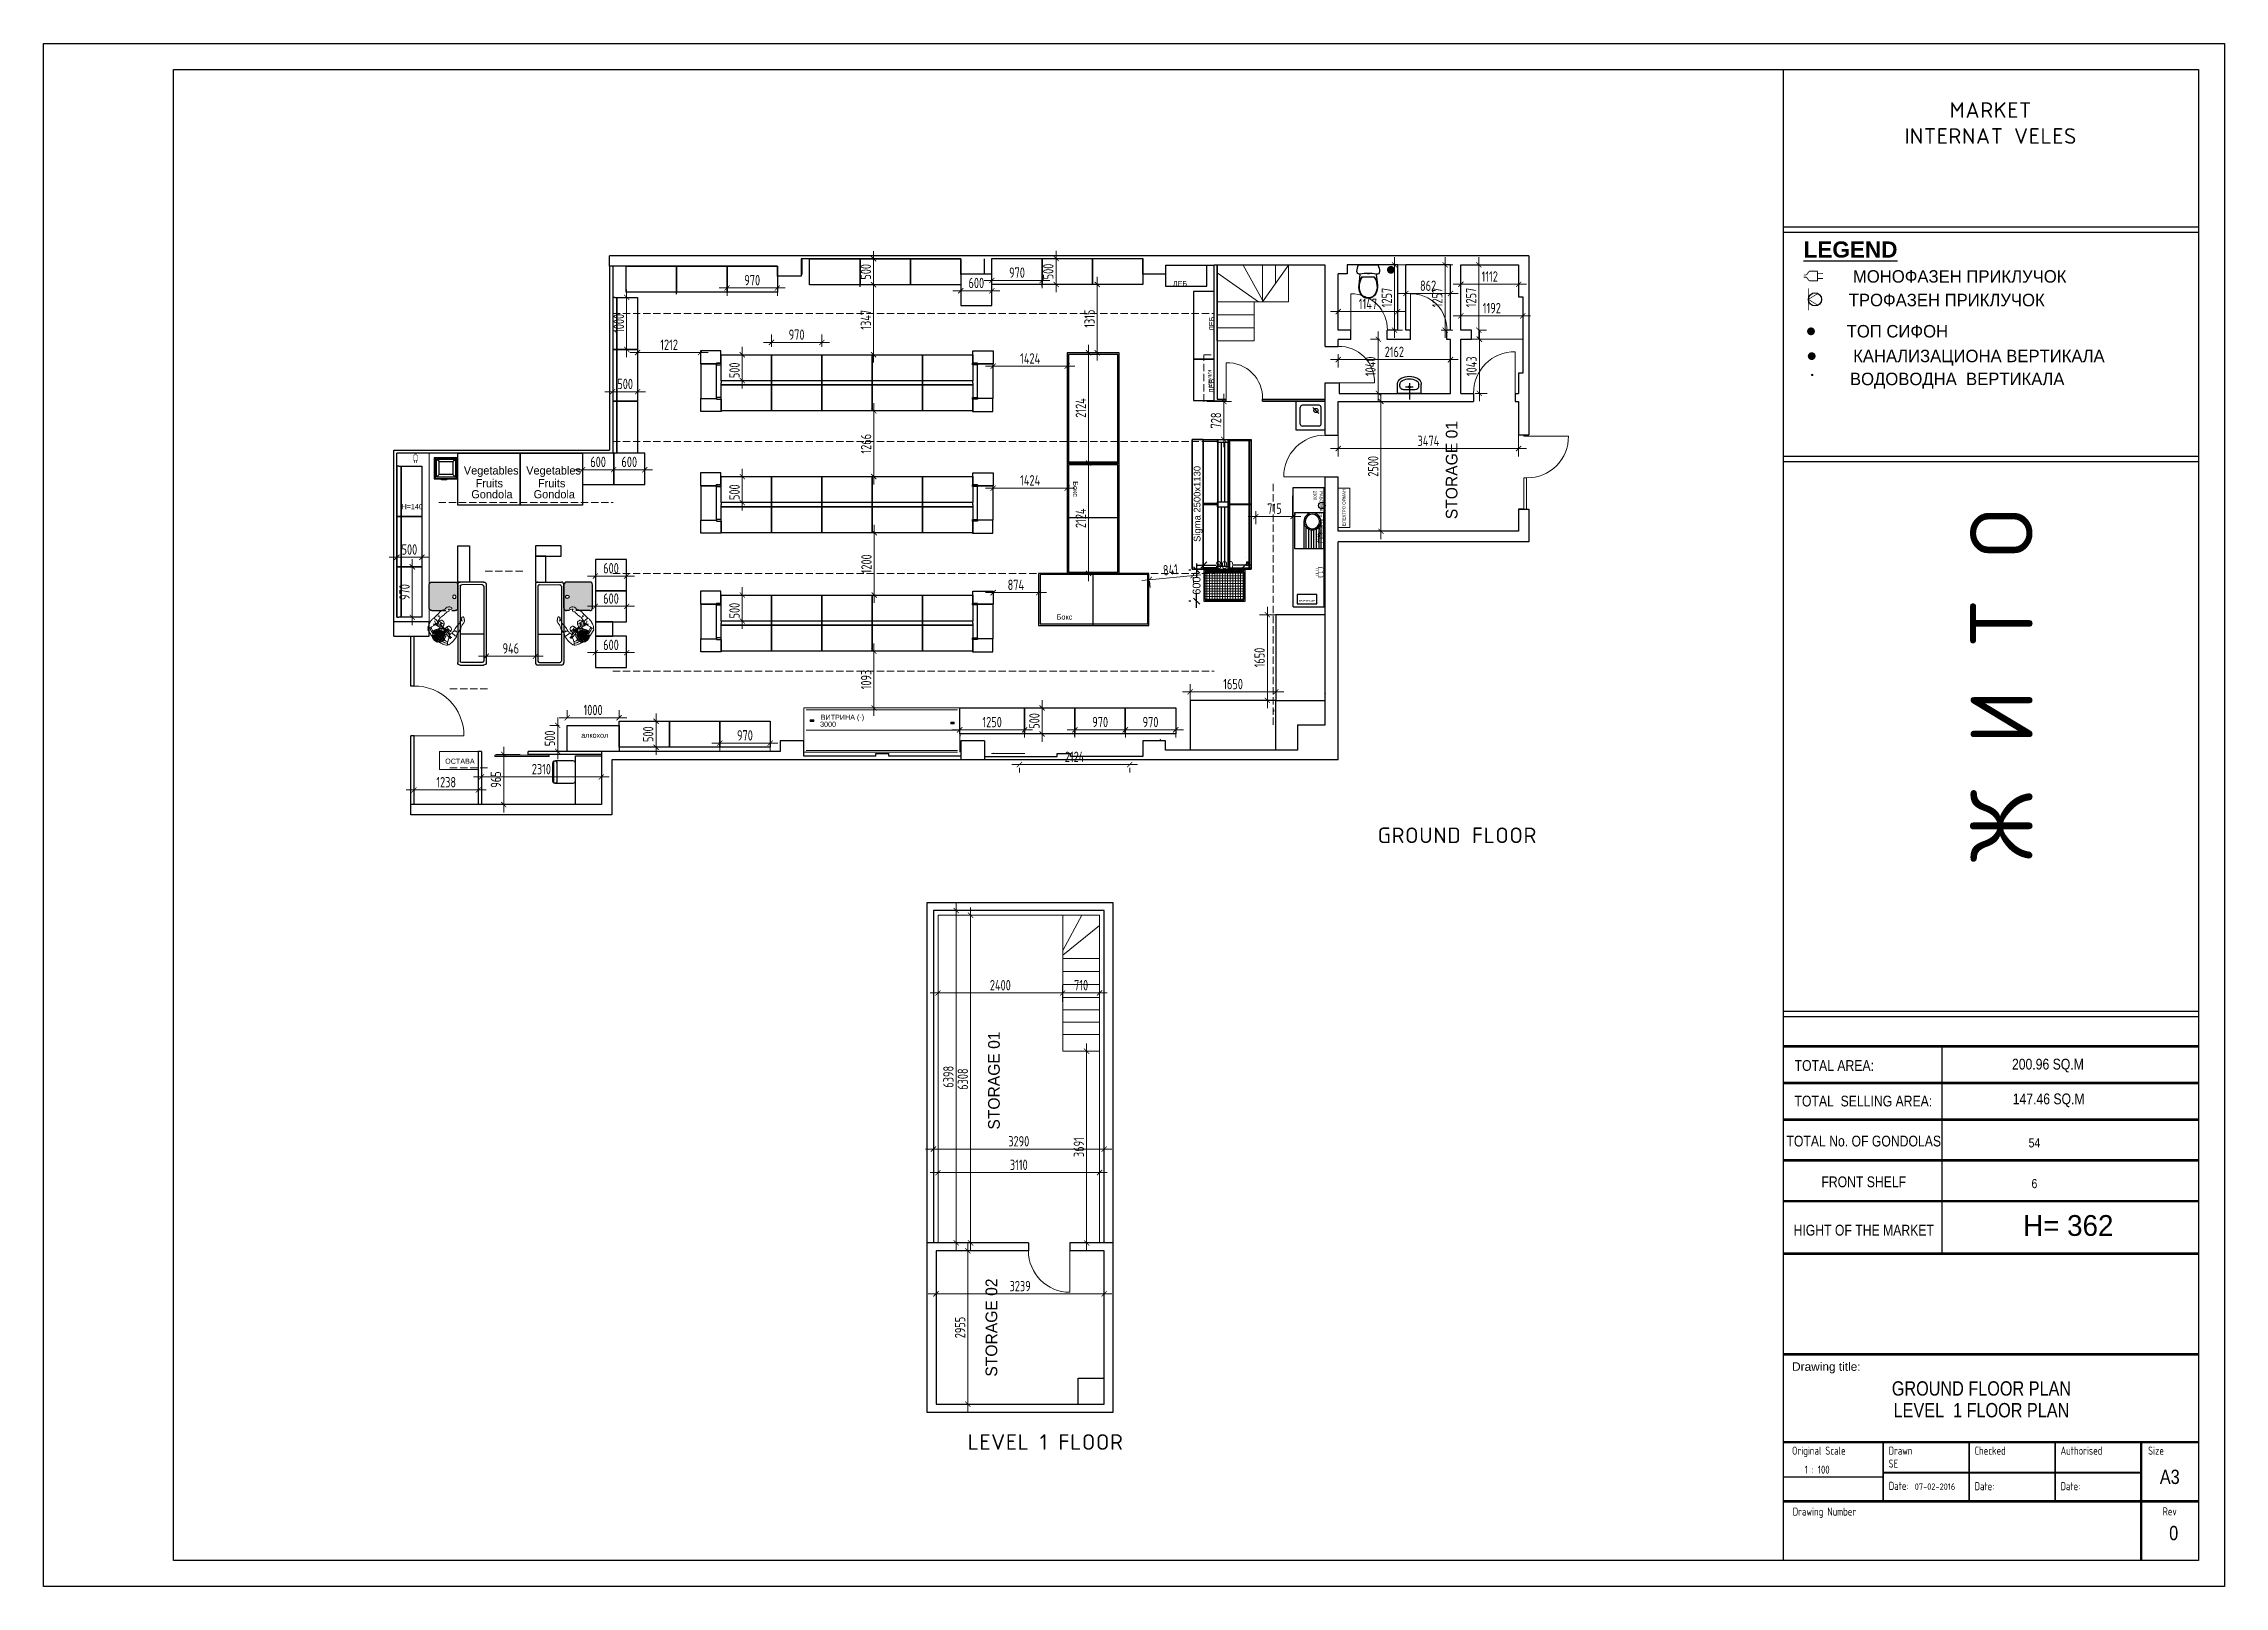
# Model space of a CAD drawing. Header units: millimetres. Extents: x 15239 to 57239, y 6356 to 36056.
import ezdxf
from ezdxf.enums import TextEntityAlignment as Align

# ---------------------------------------------------------------- set-up
doc = ezdxf.new("R2010")
doc.units = ezdxf.units.MM
doc.linetypes.add('Hidden Line', pattern=[195.611112, 141.111112, -54.5])
for name, color, linetype in [('A-TITL-OTHR', 7, 'Continuous'), ('A-TITL-TXT1', 7, 'Continuous'), ('A-TITL-TXT2', 7, 'Continuous'), ('Areas (limits)', 1, 'Continuous'), ('BORD', 7, 'Continuous'), ('C4 Dairy', 7, 'Continuous'), ('C4 Pf $0$062', 102, 'Continuous'), ('C4 Roastry', 6, 'Continuous'), ('DELI SHAWARMA MACH', 1, 'Continuous'), ('DETAL1', 7, 'Continuous'), ('DIM', 12, 'Continuous'), ('E$-Sheet', 4, 'Continuous'), ('EXPRESS TXT', 7, 'Continuous'), ('FAMILIES', 7, 'Continuous'), ('frizideri', 160, 'Continuous'), ('MEAT MINCER', 1, 'Continuous'), ('POWER SUPPLY', 1, 'Continuous'), ('WSA-TITLE', 7, 'Continuous')]:
    doc.layers.add(name, color=color, linetype=linetype)
for name, color, linetype, lineweight in [('A_REPRESENTATION', 7, 'Continuous', 13), ('ELEKTRIKA SO INSTALACIJA', 1, 'Hidden Line', 18), ('GONDOLA 1000X400', 150, 'Continuous', 25), ('GONDOLA HEAD 1000X400', 1, 'Continuous', 25), ('GONDOLA HEAD 100X1500', 3, 'Continuous', 25), ('KOTE', 7, 'Continuous', 13), ('koti', 12, 'Continuous', 15), ('Linde_KMG_Zellen_A_Kaelteanschluss', 7, 'Continuous', 0), ('Linde_KMG_Zellen_Design', 7, 'Continuous', 0), ('Linde_KMG_Zellen_Hauptgrafik', 7, 'Continuous', 0), ('Linde_KMG_Zellen_Hohles_Element', 7, 'Continuous', 0), ('Linde_KMG_Zellen_LR_anhaengen (Construction)', 7, 'Continuous', 0), ('Linde_KMG_Zellen_Ursprung', 7, 'Continuous', 0), ('STOLBOVI NADVORESEN', 7, 'Continuous', 30)]:
    doc.layers.add(name, color=color, linetype=linetype, lineweight=lineweight)
doc.styles.add('DoaDPf16$0$Dpi10', font='comic.ttf')
doc.styles.add('Frame', font='arial.ttf')
doc.styles.add('ISO', font='isocp2.shx', dxfattribs={"width": 0.8})
doc.styles.add('Plan Option II V3  Cold System Revision1.11.1 April 2007dwg$0$DoaDPf16$0$Dpi10', font='comic.ttf')
doc.styles.get("Standard").update_dxf_attribs({"font": 'arial.ttf'})
doc.styles.add('STYLE 1', font='arialbd.ttf', dxfattribs={"height": 0.22})
doc.styles.add('WSA-ADD', font='arial.ttf', dxfattribs={"width": 0.81})
doc.styles.add('WSA-text', font='romans.shx', dxfattribs={"width": 0.8, "height": 150})
doc.dimstyles.new('1-100-internal', dxfattribs={"dimscale": 100, "dimtxt": 2, "dimasz": 1, "dimexe": 1.5, "dimexo": 1.5, "dimgap": 0.5, "dimtad": 3, "dimdec": 0, "dimzin": 12, "dimdsep": 46, "dimtxsty": 'ISO', "dimblk": 'ARCHTICK', "dimcen": 0, "dimdle": 1.5, "dimclrd": 8, "dimclre": 8, "dimclrt": 7, "dimadec": 0, "dimazin": 0, "dimtfac": 1, "dimtdec": 0, "dimtmove": 1, "dimatfit": 2, "dimldrblk": 'ARCHTICK', "dimfxl": 1, "dimtvp": 0.75, "dimtolj": 1, "dimtzin": 12, "dimlwd": 15, "dimlwe": 15, "dimarcsym": 0})
doc.dimstyles.new('melit', dxfattribs={"dimtxt": 150, "dimasz": 120, "dimexe": 150, "dimexo": 250, "dimgap": 0.09, "dimtad": 0, "dimdec": 0, "dimzin": 0, "dimdsep": 46, "dimtxsty": 'Standard', "dimblk": 'OBLIQUE', "dimcen": 0.09, "dimdle": 125, "dimclrd": 6, "dimclre": 6, "dimclrt": 5, "dimadec": 0, "dimazin": 0, "dimtfac": 1, "dimtdec": 0, "dimtofl": 0, "dimtmove": 0, "dimatfit": 3, "dimldrblk": 'OBLIQUE', "dimfxl": 1, "dimtolj": 1, "dimtzin": 0, "dimarcsym": 0})

msp = doc.modelspace()

# ---------------------------------------------------------------- texts
at = {"color": 0, "lineweight": 20, "insert": (37389.3, 26462.3), "char_height": 130, "width": 1581.612, "attachment_point": 1, "rotation": 90}
msp.add_mtext('Sigma 2500x1130', dxfattribs=at)
at = {"layer": 'A-TITL-TXT1', "style": 'WSA-text', "width": 0.75}
for s, height, p in [('Original Scale', 155.217, (48912, 8890.8)), ('Drawn', 155.22, (50771.7, 8890.8)), ('Checked', 155.22, (52427.3, 8890.8)), ('Authorised', 155.22, (54083, 8890.8)), ('Size', 155.22, (55768.7, 8890.8)), ('1 : 100', 155.22, (49154.8, 8525.4)), ('SE', 155.22, (50771.7, 8641.5)), ('Drawing Number', 155.217, (48926.1, 7718)), ('Rev', 155.22, (56050.3, 7721.9))]:
    msp.add_text(s, height=height, dxfattribs=at).set_placement(p)
at = {"layer": 'A-TITL-TXT2', "style": 'WSA-ADD', "width": 0.81}
for s, height, p in [('TOTAL AREA:', 207.696, (49726.2, 16383.2)), ('200.96 SQ.M ', 207.696, (53872.6, 16382)), ('TOTAL  SELLING AREA:', 207.696, (50285.6, 15698.7)), ('147.46 SQ.M ', 207.696, (53887.1, 15713.3)), ('TOTAL No. OF GONDOLAS', 207.696, (50293.3, 14928.1)), ('54', 177.81, (53580.2, 14893.9)), ('FRONT SHELF', 207.696, (50293.3, 14143.8)), ('6', 177.8, (53580.2, 14109.7)), ('HIGHT OF THE MARKET', 207.696, (50293.3, 13213.1)), ('GROUND FLOOR PLAN', 275.941, (52559.8, 10165.9)), ('LEVEL  1 FLOOR PLAN', 275.941, (52559.8, 9747.9)), ('A3', 275.94, (56187, 8464.7)), ('0', 275.9, (56262.6, 7382.3))]:
    msp.add_text(s, height=height, dxfattribs=at).set_placement(p, align=Align.MIDDLE)
at = {"layer": 'A-TITL-TXT2', "style": 'WSA-text', "width": 0.75}
for s, height, p in [('Date:', 155.22, (50775.8, 8213.2)), ('07-02-2016', 124.17, (51275.1, 8213.2)), ('Date:', 155.22, (52427.3, 8206.8)), ('Date:', 155.22, (54083, 8206.8))]:
    msp.add_text(s, height=height, dxfattribs=at).set_placement(p)
at = {"layer": 'DIM', "color": 0, "insert": (35163.4, 27631.2), "char_height": 100, "attachment_point": 1, "rotation": 270}
msp.add_mtext_dynamic_manual_height_columns('Бокс', width=1547.475, gutter_width=1, heights=[0], dxfattribs=at)
at = {"layer": 'DIM', "color": 0, "insert": (34749.9, 25068.2), "char_height": 100, "attachment_point": 1}
msp.add_mtext_dynamic_manual_height_columns('Бокс', width=1547.475, gutter_width=1, heights=[0], dxfattribs=at)
at = {"layer": 'E$-Sheet', "color": 7, "style": 'Frame', "width": 1}
msp.add_text('Drawing title:', height=163.386, dxfattribs=at).set_placement((48913.1, 10505.4))
at = {"layer": 'ELEKTRIKA SO INSTALACIJA', "lineweight": -2, "ltscale": 0.01, "style": 'DoaDPf16$0$Dpi10'}
msp.add_text('КЛИМА', height=70, rotation=270, dxfattribs=at).set_placement((37696, 29604.2), align=Align.MIDDLE_CENTER)
at = {"layer": 'ELEKTRIKA SO INSTALACIJA', "linetype": 'ByBlock', "style": 'DoaDPf16$0$Dpi10'}
msp.add_text('ЕЛЕКТРО ОРМАН', height=60, rotation=90, dxfattribs=at).set_placement((40282.4, 27127.1), align=Align.MIDDLE_CENTER)
at = {"layer": 'EXPRESS TXT', "lineweight": -2, "ltscale": 0.01, "char_height": 225, "width": 2642.001, "attachment_point": 7, "rotation": 90, "style": 'DoaDPf16$0$Dpi10'}
for s, insert in [('STORAGE 01', (42472.3, 26900.2)), ('STORAGE 01', (33657.1, 15149)), ('STORAGE 02', (33608.6, 10393.4))]:
    msp.add_mtext(s, dxfattribs=dict(at, insert=insert))
at = {"layer": 'EXPRESS TXT', "lineweight": -2, "ltscale": 0.01, "char_height": 157.5, "width": 1849.401, "attachment_point": 7, "style": 'DoaDPf16$0$Dpi10'}
for s, insert in [('Vegetables', (23332.2, 27713)), ('Vegetables', (24533.4, 27713)), ('Fruits', (23559.2, 27511.6)), ('Fruits', (24760.4, 27511.6))]:
    msp.add_mtext(s, dxfattribs=dict(at, insert=insert))
at = {"layer": 'FAMILIES', "lineweight": -2, "ltscale": 0.01, "style": 'DoaDPf16$0$Dpi10'}
for s, height, p in [('МОНОФАЗЕН ПРИКЛУЧОК', 240, (52141, 31574.5)), ('ЛЕБ', 100, (37124.8, 31437.4)), ('ТРОФАЗЕН ПРИКЛУЧОК', 240, (51891.3, 31120)), ('ТОП СИФОН', 240, (50941, 30519)), ('КАНАЛИЗАЦИОНА ВЕРТИКАЛА', 240, (52511.1, 30042.8)), ('ВОДОВОДНА  ВЕРТИКАЛА', 240, (52093, 29600.7)), ('H=140', 100, (22338.3, 27143.2)), ('МЕЛЕЊЕ КАФЕ', 30, (39570.4, 25326.8)), ('ВИТРИНА (-)', 100, (30623.8, 23088.1)), ('алкохол', 100, (25853.3, 22741.3)), ('3000', 100, (30347.3, 22953.1)), ('ОСТАВА', 100, (23256.7, 22241.3)), ('H= 362', 400, (54232.1, 13303.1))]:
    msp.add_text(s, height=height, dxfattribs=at).set_placement(p, align=Align.MIDDLE_CENTER)
for s, height, rotation, p in [('ЛЕБ', 100, 90, (37735.3, 30663.2)), ('ЛЕБ', 100, 90, (37735.3, 29466.4)), ('2300', 60, 270, (39725.9, 27358.3)), ('РАБОТНА со ЛАДЕЊЕ', 60, 270, (39844.7, 27000.6))]:
    msp.add_text(s, height=height, rotation=rotation, dxfattribs=at).set_placement(p, align=Align.MIDDLE_CENTER)
at = {"layer": 'GONDOLA HEAD 100X1500', "lineweight": -2, "ltscale": 0.01, "style": 'Plan Option II V3  Cold System Revision1.11.1 April 2007dwg$0$DoaDPf16$0$Dpi10'}
for p in [(23902.5, 27380.9), (25103.6, 27380.9)]:
    msp.add_text('Gondola ', height=157.5, dxfattribs=at).set_placement(p, align=Align.MIDDLE_CENTER)
at = {"layer": 'koti', "attachment_point": 1}
for s, insert, char_height, width in [('\\pxqc;{\\fISOCPEUR|b1|i0|c0|p34;\\H0.6x;\\T1.05;MARKET\\PINTERNAT VELES\\H1.6667x; }', (48738.9, 34927.4), 500, 8000), ('{\\fISOCPEUR|b1|i0|c0|p34;\\T1.05;GROUND FLOOR\\fISOCPEUR|b1|i0|c204|p34; }', (40932.5, 20964.8), 300, 8466.702), ('{\\fISOCPEUR|b1|i0|c0|p34;\\T1.05;LEVEL 1 FLOOR\\fISOCPEUR|b1|i0|c204|p34; }', (33034.2, 9284.5), 300, 8466.702)]:
    msp.add_mtext(s, dxfattribs=dict(at, insert=insert, char_height=char_height, width=width))
at = {"layer": 'koti', "color": 40, "true_color": 0xf8d731, "insert": (52344.2, 20299.8), "char_height": 1200, "width": 6821.722, "attachment_point": 1, "rotation": 90}
msp.add_mtext('{\\fISOCPEUR|b1|i0|c204|p34;\\T1.05;Ж И Т О}', dxfattribs=at)
at = {"layer": 'WSA-TITLE', "linetype": 'ByBlock', "insert": (49134.7, 32247.8), "char_height": 310.68, "width": 629369.079, "attachment_point": 1, "style": 'STYLE 1'}
msp.add_mtext('{\\LLEGEND}', dxfattribs=at)

# ---------------------------------------------------------------- blocks, each defined once
blk = doc.blocks.new('MEAT MINCER')
at = {"layer": 'MEAT MINCER'}
for p, q in [((-26072, 111886, 0), (-26072, 112286, 0)), ((-26072, 112286, 0), (-25673, 112286, 0)), ((-26051, 111915), (-26051, 112265)), ((-26051, 112265), (-25688, 112265)), ((-26001, 112215), (-26051, 112265)), ((-26001, 111965), (-26001, 112215)), ((-26001, 112215), (-25738, 112215)), ((-25738, 112215), (-25688, 112265)), ((-25738, 112215), (-25738, 111965)), ((-25688, 112265), (-25688, 111915)), ((-25673, 112286, 0), (-25673, 111886, 0)), ((-25673, 111886, 0), (-26072, 111886, 0)), ((-26051, 111915), (-26001, 111965)), ((-25688, 111915), (-26051, 111915)), ((-25738, 111965), (-26001, 111965)), ((-25958, 111864, 0), (-25958, 111886, 0)), ((-25958, 111886, 0), (-25854, 111886, 0)), ((-25854, 111864, 0), (-25958, 111864, 0)), ((-25854, 111864, 0), (-25854, 111886, 0)), ((-25738, 111965), (-25688, 111915))]:
    blk.add_line(p, q, dxfattribs=at)
blk = doc.blocks.new('covek 1')
at = {"layer": 'A_REPRESENTATION', "color": 33}
for p, q in [((833.3, 468.3), (832.9, 466.3)), ((832.9, 466.3), (833.3, 463.3)), ((834.7, 471.2), (833.3, 468.3)), ((833.3, 463.3), (834.1, 461.4)), ((835.9, 472.3), (834.7, 471.2)), ((837, 472.2), (835.9, 472.3)), ((838.3, 471.4), (837, 472.2)), ((837.8, 466.5), (838.6, 469.4)), ((838, 466), (837.8, 466.5)), ((838, 465.5), (838, 466)), ((838.5, 465.4), (838, 465.5)), ((838.7, 469.9), (838.3, 471.4)), ((839.5, 466.3), (838.5, 465.4)), ((838.6, 469.4), (838.7, 469.9)), ((840, 466.3), (839.5, 466.3)), ((841, 466.2), (840, 466.3)), ((841.6, 465.5), (841, 466.2)), ((842.1, 463), (841.6, 465.5)), ((841.8, 461.5), (842.1, 463)), ((856.5, 491.1), (856.4, 490.1)), ((856.4, 490.1), (857, 488.5)), ((856.9, 491.5), (856.5, 491.1)), ((857.8, 491.9), (856.9, 491.5)), ((857, 488.5), (857.3, 488.1)), ((857.3, 488.1), (858, 487.5)), ((859.3, 492.1), (857.8, 491.9)), ((858, 487.5), (858.6, 487.6)), ((858.6, 487.6), (859.7, 487.3)), ((862.4, 492), (859.3, 492.1)), ((859.7, 487.3), (860.2, 486.9)), ((860.2, 486.9), (864.3, 487.6)), ((861.7, 485.9), (861.5, 485)), ((861.5, 485), (861.6, 484.4)), ((861.6, 484.4), (862.3, 483.7)), ((862.5, 486.5), (861.7, 485.9)), ((862.3, 483.7), (863.8, 483.1)), ((862.9, 492.2), (862.4, 492)), ((863.7, 486.3), (862.5, 486.5)), ((863.9, 492.1), (862.9, 492.2)), ((864.3, 487.6), (863.7, 486.3)), ((863.8, 483.1), (865.8, 482.6)), ((865.3, 491.7), (863.9, 492.1)), ((868.1, 490.1), (865.3, 491.7)), ((865.8, 482.6), (867.3, 482.4)), ((867.3, 482.4), (868.2, 481.3)), ((868.8, 489.1), (868.1, 490.1)), ((868.2, 481.3), (868.4, 480.8)), ((868.4, 480.8), (869.8, 479.1)), ((869.2, 488.9), (868.8, 489.1)), ((870.2, 487.6), (869.2, 488.9)), ((869.8, 479.1), (871, 477.5)), ((871, 486.2), (870.2, 487.6)), ((871.5, 486.1), (871, 486.2)), ((871, 477.5), (874.4, 473.4)), ((872.9, 485.2), (871.5, 486.1)), ((876.9, 483), (872.9, 485.2)), ((874.4, 473.4), (876, 471.7)), ((876, 471.7), (878.3, 470.2)), ((878.3, 482.4), (876.9, 483)), ((879, 481.6), (878.3, 482.4)), ((878.3, 470.2), (878.7, 469.8)), ((878.7, 469.8), (880.2, 469.2)), ((879.7, 481.3), (879, 481.6)), ((880.4, 480.6), (879.7, 481.3)), ((880.2, 469.2), (881.3, 468.1)), ((880.9, 480.3), (880.4, 480.6)), ((881, 472.7), (880.8, 472.2)), ((880.8, 472.2), (880.9, 471.8)), ((882.7, 478.7), (880.9, 480.3)), ((881.8, 473.5), (881, 472.7)), ((881.3, 468.1), (882.5, 465.9)), ((881.6, 471.9), (881.4, 471.4)), ((881.4, 471.4), (881.5, 470.9)), ((883, 473.2), (881.6, 471.9)), ((882.5, 465.9), (883.4, 465)), ((884.3, 476.9), (882.7, 478.7)), ((883.4, 473.3), (883, 473.2)), ((883.4, 465), (883.8, 464.8)), ((885.9, 474.8), (884.3, 476.9)), ((889, 473.4), (885.9, 474.8)), ((891.3, 471.9), (889, 473.4)), ((834.1, 461.4), (834.5, 460.5)), ((834.5, 460.5), (835.6, 459.4)), ((835.6, 459.4), (836.1, 459.2)), ((836.1, 459.2), (836.6, 457.8)), ((836.6, 457.8), (837.2, 454.8)), ((837.2, 454.8), (837.7, 452.8)), ((837.7, 452.8), (838.5, 451.4)), ((838.5, 451.4), (839.5, 449.1)), ((839.5, 449.1), (840.4, 447.4)), ((840.4, 447.4), (841.1, 446.8)), ((841.1, 446.8), (841.1, 446.4)), ((841.1, 446.4), (842.1, 445.4)), ((842, 461), (841.8, 461.5)), ((842.4, 460.8), (842, 461)), ((842.1, 445.4), (842.3, 445)), ((842.3, 445), (842.7, 444.8)), ((843.7, 459.5), (842.4, 460.8)), ((842.7, 444.8), (842.9, 444.3)), ((842.9, 444.3), (843.4, 444.2)), ((843.4, 444.2), (843.9, 443.6)), ((845.2, 456.9), (843.7, 459.5)), ((843.9, 443.6), (844.3, 443.4)), ((844.3, 443.4), (844.3, 442.9)), ((844.3, 442.9), (846.8, 439.1)), ((845.9, 456.2), (845.2, 456.9)), ((846.1, 455.7), (845.9, 456.2)), ((846.8, 455), (846.1, 455.7)), ((848.7, 451.3), (846.8, 455)), ((846.8, 439.1), (848.3, 436.9)), ((847.2, 444.9), (847, 443.9)), ((848.1, 445.8), (847.2, 444.9)), ((848, 444.5), (847.2, 443.6)), ((847.2, 443.6), (847.3, 443)), ((849.3, 445.3), (848, 444.5)), ((848.5, 445.9), (848.1, 445.8)), ((848.3, 436.9), (849.2, 435.5)), ((849.6, 449.4), (848.7, 451.3)), ((849.2, 435.5), (850.1, 434.5)), ((850.6, 447.1), (849.6, 449.4)), ((851, 446.9), (850.6, 447.1)), ((851.7, 446.2), (851, 446.9)), ((852.2, 446), (851.7, 446.2)), ((854.6, 443.4), (852.2, 446)), ((856.5, 441.1), (854.6, 443.4)), ((857.4, 440.5), (856.5, 441.1)), ((871.6, 441.6), (871.7, 443.3)), ((872.6, 439.2), (871.6, 441.6)), ((871.7, 443.3), (872.2, 443.8)), ((873, 445.9), (872.1, 444.9)), ((872.1, 444.9), (872.2, 445.4)), ((872.2, 445.4), (872.7, 446.4)), ((872.2, 443.8), (872.5, 444.3)), ((872.5, 444.3), (874.1, 446)), ((873, 439.5), (872.6, 439.2)), ((872.7, 446.4), (872.8, 446.9)), ((872.8, 446.9), (873.3, 446.8)), ((874, 446.5), (873, 445.9)), ((873.7, 442), (873, 439.5)), ((873.1, 448.7), (873.4, 449.7)), ((873.4, 447.3), (873.1, 448.7)), ((873.3, 446.8), (873.4, 447.3)), ((873.4, 449.7), (874.3, 450.2)), ((874.6, 442.5), (873.7, 442)), ((874.1, 446), (874, 446.5)), ((874.3, 450.2), (875.3, 450.3)), ((875.1, 442), (874.6, 442.5)), ((875.2, 443.9), (875.1, 443.4)), ((875.1, 443.4), (875.5, 442.4)), ((875.5, 442.4), (875.1, 442)), ((875.6, 444.8), (875.2, 443.9)), ((875.3, 450.3), (876.6, 449.9)), ((876.4, 445.4), (875.6, 444.8)), ((876, 450.8), (877.4, 451.4)), ((877, 450.3), (876, 450.8)), ((876.6, 445.9), (876.4, 445.4)), ((876.6, 449.9), (877, 450.3)), ((877.2, 446.5), (876.6, 445.9)), ((877.4, 447), (877.2, 446.5)), ((878.5, 451.1), (877.3, 450)), ((877.3, 450), (877.7, 449.7)), ((877.4, 451.4), (879.3, 451.9)), ((877.8, 447.3), (877.4, 447)), ((877.7, 449.7), (878.2, 449.8)), ((878.8, 448.5), (877.8, 447.3)), ((878.2, 449.8), (879.6, 450.8)), ((879.3, 451.4), (878.5, 451.1)), ((879.3, 448.6), (878.8, 448.5)), ((879.3, 451.9), (879.8, 451.9)), ((879.8, 451.9), (879.3, 451.4)), ((879.9, 449.2), (879.3, 448.6)), ((879.6, 450.8), (880.9, 451.6)), ((880.1, 449.1), (879.9, 449.2)), ((880.6, 449.6), (880.1, 449.1)), ((881.3, 449.9), (880.6, 449.6)), ((880.9, 451.6), (881.4, 451.5)), ((882.5, 450.9), (881.3, 449.9)), ((881.4, 451.5), (882.5, 450.9))]:
    blk.add_line(p, q, dxfattribs=at)
at = {"layer": 'A_REPRESENTATION', "color": 7}
for p, q in [((870.1, 461.3), (871.2, 463)), ((871.2, 463), (872.1, 463.8)), ((872.1, 463.8), (872.9, 464.3)), ((872.9, 464.3), (875.3, 465)), ((875.3, 465), (875.8, 464.8)), ((875.6, 458.9), (879.8, 462.6)), ((875.8, 464.8), (877.3, 464.6)), ((877.3, 464.6), (878.6, 463.8)), ((878.6, 463.8), (880.1, 462.3)), ((880.1, 462.3), (880.8, 461.1)), ((891.3, 471.9), (891.8, 472.1)), ((856.4, 449.3), (856, 447.8)), ((856, 447.8), (856.2, 446.3)), ((856.2, 446.3), (856.7, 444.8)), ((857.6, 450.5), (856.4, 449.3)), ((856.7, 444.8), (858.4, 442.9)), ((861.7, 448.1), (857.5, 444)), ((857.7, 451), (857.6, 450.5)), ((858.7, 451.9), (857.7, 451)), ((858.4, 442.9), (860.2, 441.9)), ((860.6, 452.7), (858.7, 451.9)), ((860.2, 441.9), (862.1, 441.2)), ((862.6, 452.6), (860.6, 452.7)), ((861.8, 448.6), (861.7, 448.1)), ((862.3, 449), (861.8, 448.6)), ((863.1, 446.9), (861.8, 445.7)), ((863.8, 446.5), (862.2, 445)), ((864.6, 452.5), (862.3, 449)), ((863.1, 452.8), (862.6, 452.6)), ((864.6, 452.5), (863.1, 452.8)), ((863.3, 447.5), (863.1, 446.9)), ((864.1, 447.1), (863.8, 446.5)), ((864.3, 447.5), (864.1, 447.1)), ((865.3, 451.8), (864.6, 452.5)), ((866.2, 451.5), (865.3, 451.8)), ((868.5, 449.4), (866.2, 451.5)), ((869.8, 459.8), (870.1, 461.3)), ((870, 459.3), (869.8, 459.8)), ((870, 458.3), (870, 459.3)), ((871.6, 455.6), (870, 458.3)), ((870.6, 457.3), (873.7, 458)), ((871.2, 445.4), (870.9, 445.3)), ((872.7, 454.2), (871.6, 455.6)), ((872.6, 437.6), (872.9, 437.8)), ((872.7, 437.5), (872.6, 437.6)), ((873.2, 453.5), (872.7, 454.2)), ((872.9, 437.7), (872.7, 437.5)), ((872.9, 437.8), (872.9, 437.7)), ((873.1, 437), (873.2, 437.1)), ((875.3, 433.1), (873.1, 437)), ((873.7, 453.3), (873.2, 453.5)), ((873.2, 437.1), (873.7, 436.6)), ((873.7, 458), (875.6, 458.9)), ((873.7, 436.6), (874.2, 435.7)), ((873.9, 433.2), (874, 433.5)), ((874.6, 431.3), (873.9, 433.2)), ((874, 433.5), (874.7, 432.7)), ((875.8, 436.1), (874.1, 436.7)), ((874.1, 436.7), (877.1, 436.6)), ((874.2, 435.7), (875.4, 434.4)), ((874.3, 440.4), (874.9, 441.2)), ((874.5, 439.9), (874.3, 440.4)), ((876.5, 440.6), (874.5, 439.9)), ((875.5, 430.8), (874.6, 431.3)), ((874.7, 439.1), (875.5, 439.7)), ((877.1, 439.6), (874.7, 439.1)), ((874.7, 432.7), (875.2, 432.6)), ((874.8, 457.6), (875.3, 457.5)), ((874.9, 441.2), (875.9, 441.6)), ((875.1, 457), (875.5, 456.7)), ((875.3, 438.1), (875.1, 438.6)), ((875.1, 438.6), (876.1, 438.6)), ((875.1, 437.3), (875.4, 437.6)), ((876.6, 437.2), (875.1, 437.3)), ((875.2, 432.6), (875.3, 433.1)), ((875.3, 457.5), (876.9, 458.3)), ((876.3, 438.2), (875.3, 438.1)), ((875.4, 437.6), (875.9, 437.5)), ((875.4, 434.4), (875.9, 434.2)), ((875.5, 456.7), (877.4, 457.6)), ((875.5, 439.7), (876.9, 440.3)), ((876, 430.8), (875.5, 430.8)), ((875.9, 432.7), (875.6, 432.6)), ((875.6, 432.6), (876.2, 432)), ((877.8, 436.1), (875.8, 436.1)), ((876.8, 434.9), (875.8, 435.2)), ((875.8, 435.2), (876.8, 435.1)), ((875.9, 441.6), (876.3, 441.3)), ((875.9, 437.5), (876.9, 437.7)), ((875.9, 434.2), (876.6, 433.5)), ((876.8, 432.3), (875.9, 432.7)), ((876.8, 431.5), (876, 430.8)), ((876.1, 438.6), (876.5, 438.8)), ((876.2, 432), (877.7, 431.5)), ((876.3, 441.3), (876.7, 441.5)), ((877.7, 438.8), (876.3, 438.2)), ((876.9, 456.4), (876.5, 456.2)), ((878.2, 445.2), (876.5, 442.7)), ((876.5, 442.7), (877.1, 444)), ((876.9, 440.3), (876.5, 440.6)), ((876.5, 438.8), (877, 438.8)), ((877.6, 437.5), (876.6, 437.2)), ((876.6, 433.5), (878, 433)), ((876.7, 441.8), (877.3, 442.4)), ((876.7, 441.5), (876.7, 441.8)), ((876.8, 435.1), (879.1, 435.7)), ((877.8, 434.9), (876.8, 434.9)), ((879.9, 432.6), (876.8, 432.3)), ((877.2, 431.2), (876.8, 431.5)), ((876.9, 458.3), (877.3, 458.6)), ((876.9, 437.7), (877.4, 437.9)), ((877, 438.8), (877.5, 439.2)), ((877.1, 444), (878.1, 445.7)), ((877.4, 442.3), (877.1, 442)), ((877.1, 442), (877.4, 441.5)), ((877.5, 439.2), (877.1, 439.6)), ((877.1, 436.6), (878, 437)), ((880.3, 431.3), (877.2, 431.2)), ((877.3, 458.6), (877.5, 459.3)), ((877.3, 442.4), (877.4, 442.3)), ((877.3, 440.8), (878.8, 441.3)), ((877.5, 441.3), (877.3, 440.8)), ((877.4, 441.5), (881.1, 444.9)), ((877.4, 437.9), (878, 438.4)), ((879.6, 442.6), (877.5, 441.3)), ((878.4, 441), (877.5, 440.5)), ((877.5, 440.5), (877.7, 440.1)), ((878.5, 438), (877.6, 437.5)), ((877.6, 430.4), (878.1, 430.3)), ((878, 429.9), (877.6, 430.4)), ((877.7, 440.1), (880.1, 441)), ((878, 438.4), (877.7, 438.8)), ((877.7, 431.5), (880.7, 432.1)), ((879.6, 436.9), (877.8, 436.1)), ((879.8, 435.2), (877.8, 434.9)), ((877.9, 443.5), (881, 446.4)), ((878.4, 443.8), (877.9, 443.4)), ((877.9, 443.4), (877.9, 443.5)), ((878, 437), (878.6, 437.5)), ((878, 433.8), (878.1, 434.2)), ((880, 434), (878, 433.8)), ((878, 433), (879, 433)), ((879.3, 429.2), (878, 429.9)), ((878.1, 445.7), (879.2, 446.8)), ((878.1, 434.2), (878.5, 433.9)), ((878.1, 430.3), (879.3, 429.2)), ((880.2, 447.1), (878.2, 445.2)), ((879.1, 444.4), (878.4, 443.8)), ((881.5, 442.9), (878.4, 441)), ((878.5, 439.9), (878.4, 439.4)), ((878.4, 439.4), (879.2, 438.6)), ((879, 439.8), (878.5, 439.9)), ((878.6, 437.5), (878.5, 438)), ((878.5, 433.9), (880.1, 434.5)), ((878.8, 441.3), (880.4, 442.3)), ((881.3, 441.1), (879, 439.8)), ((879, 433), (880.5, 433.4)), ((879.5, 444.7), (879.1, 444.6)), ((879.1, 444.6), (879.1, 444.4)), ((879.1, 435.7), (879.9, 436.6)), ((879.2, 446.8), (879.5, 447.2)), ((879.2, 438.6), (879.3, 438.1)), ((879.3, 438.1), (880.3, 438.3)), ((879.4, 438.7), (881.7, 440.1)), ((879.9, 438.8), (879.4, 438.7)), ((879.4, 429.1), (880.2, 428.8)), ((880, 428.6), (879.4, 429.1)), ((879.5, 447.2), (880.3, 447.8)), ((879.8, 445.2), (879.5, 444.7)), ((882.3, 445.3), (879.6, 442.6)), ((880, 437.4), (879.6, 437)), ((879.6, 437), (880.1, 436.8)), ((879.9, 436.6), (879.6, 436.9)), ((883.6, 448.4), (879.8, 445.2)), ((880.5, 435.8), (879.8, 435.2)), ((880.8, 439.3), (879.9, 438.8)), ((881.3, 433.1), (879.9, 432.6)), ((882.5, 438.7), (880, 437.4)), ((881.4, 434.9), (880, 434)), ((880.2, 428.8), (880, 428.6)), ((880.1, 441), (882.1, 442.3)), ((880.1, 436.8), (882.5, 437.7)), ((880.1, 434.5), (881, 435.4)), ((880.8, 447.5), (880.2, 447.1)), ((880.3, 447.8), (880.4, 448.1)), ((880.3, 438.3), (884, 440.1)), ((882.2, 431.9), (880.3, 431.3)), ((880.4, 448.1), (881, 448.4)), ((880.4, 442.3), (884.5, 446.3)), ((880.8, 435.9), (880.5, 435.8)), ((880.5, 433.4), (881.4, 433.9)), ((880.7, 432.1), (881.4, 432.4)), ((880.8, 461.1), (881.4, 459.2)), ((882.1, 448.8), (880.8, 447.5)), ((884.4, 441.5), (880.8, 439.3)), ((880.8, 440.5), (880.9, 440.6)), ((880.9, 440.4), (880.8, 440.5)), ((881, 435.4), (880.8, 435.9)), ((880.9, 440.6), (881, 440.4)), ((881, 440.4), (880.9, 440.4)), ((881.4, 436.6), (880.9, 436.4)), ((880.9, 436.4), (880.9, 435.9)), ((880.9, 435.9), (881.9, 435.7)), ((880.9, 430.9), (882.3, 431.2)), ((881.2, 430.5), (880.9, 430.9)), ((881, 448.4), (882.5, 449.6)), ((881, 446.4), (883.2, 448.1)), ((881.1, 444.9), (884.4, 448)), ((881.7, 430.5), (881.2, 430.5)), ((883.6, 443), (881.3, 441.1)), ((882, 433.8), (881.3, 433.1)), ((884.2, 438.2), (881.4, 436.6)), ((881.8, 434.5), (881.4, 434.9)), ((881.4, 433.9), (881.8, 434.5)), ((881.4, 432.4), (882.2, 433.1)), ((885.2, 446.7), (881.5, 442.9)), ((881.7, 440.1), (884.7, 442.5)), ((883.1, 431.1), (881.7, 430.5)), ((882.2, 435.3), (881.8, 435)), ((881.8, 435), (882.2, 434.7)), ((881.9, 435.7), (885.5, 437.7)), ((882.2, 433.6), (882, 433.8)), ((882, 428.7), (884, 429.3)), ((884.6, 428.8), (882, 428.7)), ((884.1, 449.6), (882.1, 448.8)), ((882.1, 442.3), (883.6, 443.7)), ((882.6, 435.4), (882.2, 435.3)), ((882.2, 434.7), (883.7, 435.2)), ((882.2, 433.1), (882.2, 433.6)), ((883, 432.7), (882.2, 431.9)), ((884.6, 447.5), (882.3, 445.3)), ((882.3, 431.2), (883.3, 432.1)), ((882.4, 429.7), (882.6, 430.1)), ((883.4, 429.9), (882.4, 429.7)), ((882.5, 449.6), (883.9, 450)), ((883.7, 439.6), (882.5, 438.7)), ((882.5, 437.7), (883.8, 438.5)), ((886.2, 437.6), (882.6, 435.4)), ((882.6, 430.1), (883.1, 430.2)), ((883.2, 434.4), (882.8, 434.2)), ((882.8, 434.2), (882.9, 433.7)), ((882.9, 433.7), (884.8, 434.5)), ((883.4, 432.6), (883, 432.7)), ((883.8, 431.7), (883.1, 431.1)), ((883.1, 430.2), (884, 430.7)), ((883.1, 427.7), (883.3, 428.2)), ((884.1, 427.6), (883.1, 427.7)), ((883.2, 448.1), (884.4, 449.3)), ((886.3, 436.2), (883.2, 434.4)), ((883.3, 432.1), (883.4, 432.6)), ((883.3, 428.2), (883.7, 427.9)), ((884.7, 430.6), (883.4, 429.9)), ((884.3, 448.8), (883.6, 448.4)), ((883.6, 443.7), (885.3, 445.8)), ((886.3, 445.4), (883.6, 443)), ((884.3, 439.9), (883.7, 439.6)), ((883.7, 435.2), (886.2, 436.5)), ((884.6, 433.1), (883.7, 432.7)), ((883.7, 432.7), (884, 432.4)), ((883.7, 427.9), (884.7, 428.1)), ((883.8, 438.5), (886.3, 440.4)), ((884.4, 431.6), (883.8, 431.7)), ((883.9, 450), (884.4, 450.1)), ((884, 440.1), (884.8, 440.7)), ((884, 432.4), (885, 432.6)), ((884, 430.7), (884.4, 431.6)), ((884, 429.3), (884.8, 429.9)), ((884.4, 449.3), (884.1, 449.6)), ((884.3, 446.5), (884.1, 446.3)), ((884.1, 446.4), (884.2, 446.5)), ((884.1, 446.3), (884.1, 446.4)), ((886.1, 427.8), (884.1, 427.6)), ((884.2, 446.5), (884.3, 446.5)), ((885.8, 439.4), (884.2, 438.2)), ((884.8, 448.9), (884.3, 448.8)), ((886.8, 442.1), (884.3, 439.9)), ((884.4, 450.1), (886.9, 449.5)), ((884.4, 448), (884.8, 448.9)), ((887.5, 444.6), (884.4, 441.5)), ((884.5, 446.3), (885.2, 447.1)), ((884.8, 432.1), (884.5, 431.7)), ((884.5, 431.7), (884.8, 431.4)), ((885.9, 448.2), (884.6, 447.5)), ((885.9, 433.8), (884.6, 433.1)), ((885.5, 429.7), (884.6, 428.8)), ((884.7, 442.5), (887.1, 444.8)), ((885.1, 430.3), (884.7, 430.6)), ((884.7, 428.1), (885.6, 428.9)), ((884.8, 440.7), (886.4, 442.2)), ((884.8, 434.5), (886.6, 435.4)), ((886.3, 432.5), (884.8, 432.1)), ((884.8, 431.4), (885.3, 431.2)), ((884.8, 429.9), (885.1, 430.3)), ((885, 432.6), (887.6, 433.9)), ((885.2, 447.1), (885.2, 446.7)), ((885.3, 445.8), (885.8, 446.7)), ((885.3, 431.2), (887.2, 431.8)), ((886.3, 431.2), (885.3, 431)), ((885.3, 431), (885.5, 430.5)), ((885.5, 437.7), (887.7, 439.4)), ((885.5, 430.5), (886.5, 430.3)), ((885.8, 429.3), (885.5, 429.7)), ((885.6, 428.9), (885.8, 429.3)), ((885.8, 446.7), (885.9, 448.2)), ((886, 439.4), (885.8, 439.4)), ((889.3, 437), (885.9, 433.8)), ((886.2, 439.9), (886, 439.4)), ((887.1, 430.1), (886.1, 430.1)), ((886.1, 430.1), (886.3, 429.6)), ((886.2, 428.3), (886.1, 427.8)), ((888.4, 442.2), (886.2, 439.9)), ((889.3, 440.6), (886.2, 437.6)), ((886.2, 436.5), (889.4, 439.3)), ((887.2, 428.9), (886.2, 428.3)), ((886.6, 445.9), (886.3, 445.4)), ((886.3, 440.4), (888.4, 442.3)), ((889.2, 438.9), (886.3, 436.2)), ((888.1, 434), (886.3, 432.5)), ((888.4, 432.3), (886.3, 431.2)), ((886.3, 429.6), (887.3, 429.3)), ((886.4, 442.2), (886.7, 442.6)), ((886.5, 430.3), (887.5, 430.5)), ((887.5, 447.8), (886.6, 445.9)), ((886.6, 435.4), (888, 436.5)), ((886.7, 442.6), (886.8, 442.6)), ((886.8, 442.6), (888.2, 443.8)), ((888.3, 443.8), (886.8, 442.1)), ((886.9, 449.5), (887.4, 449.4)), ((887.1, 444.8), (887.8, 446.2)), ((888.5, 430.6), (887.1, 430.1)), ((887.2, 431.8), (888.5, 432.9)), ((887.7, 428.7), (887.2, 428.9)), ((887.3, 429.3), (889.3, 429.5)), ((887.4, 449.4), (889.5, 447.8)), ((888, 447.7), (887.5, 447.8)), ((888, 445.5), (887.5, 444.6)), ((887.5, 430.5), (888, 430.9)), ((887.6, 433.9), (890, 436.4)), ((887.7, 439.4), (889.6, 441.4)), ((887.8, 446.2), (888, 447.7)), ((888.4, 447), (888, 445.5)), ((888, 436.5), (888.7, 436.9)), ((888, 430.9), (888.3, 430.9)), ((890.9, 436.8), (888.1, 434)), ((888.2, 443.8), (888.3, 443.8)), ((888.3, 430.9), (889.4, 431.7)), ((888.9, 447), (888.4, 447)), ((888.4, 442.3), (888.4, 442.2)), ((891.4, 435.1), (888.4, 432.3)), ((888.5, 432.9), (889.5, 433.4)), ((889.6, 431.5), (888.5, 430.6)), ((888.7, 436.9), (889.9, 438)), ((888.8, 446.5), (888.9, 447)), ((889.8, 445.5), (888.8, 446.5)), ((891, 440.8), (889.2, 438.9)), ((890.3, 442.5), (889.3, 440.6)), ((889.5, 437.5), (889.3, 437)), ((889.3, 429.5), (891.2, 430.4)), ((889.4, 439.3), (890.4, 440.8)), ((889.4, 431.7), (891.3, 433.2)), ((889.5, 447.8), (890.9, 446.4)), ((890, 437.9), (889.5, 437.5)), ((889.5, 433.4), (891.8, 435.9)), ((889.6, 441.4), (890.4, 443.3)), ((890.1, 431.7), (889.6, 431.5)), ((889.7, 444.9), (889.8, 445.5)), ((890.4, 444.1), (889.7, 444.9)), ((889.9, 438), (890, 437.9)), ((890, 438.3), (890.3, 438.5)), ((890.1, 438.2), (890, 438.3)), ((890, 436.4), (890.5, 437.3)), ((890.3, 438.4), (890.1, 438.2)), ((892.9, 434.3), (890.1, 431.7)), ((890.9, 444.4), (890.3, 442.5)), ((890.3, 438.5), (890.3, 438.4)), ((891.6, 446.6), (890.4, 447.9)), ((890.4, 447.9), (891.4, 447.7)), ((890.4, 443.3), (890.4, 444.1)), ((890.4, 440.8), (891, 440.8)), ((890.5, 437.3), (891.4, 438.3)), ((890.6, 441.9), (891.3, 443.8)), ((890.8, 441.4), (890.6, 441.9)), ((891.9, 443.9), (890.8, 441.4)), ((890.9, 446.4), (891.3, 446.2)), ((891.2, 444.7), (890.9, 444.4)), ((891.4, 437.8), (890.9, 436.8)), ((891.3, 444.3), (891.2, 444.7)), ((891.2, 430.4), (891.9, 431.1)), ((891.3, 446.2), (891.6, 446.6)), ((891.3, 443.8), (891.3, 444.3)), ((891.3, 440.6), (892.1, 442.4)), ((891.5, 440.1), (891.3, 440.6)), ((891.3, 433.2), (891.8, 433.4)), ((891.4, 447.7), (892.7, 446.9)), ((891.4, 438.3), (891.4, 437.8)), ((891.9, 435.9), (891.4, 435.4)), ((891.4, 435.4), (891.4, 435.1)), ((891.9, 441), (891.5, 440.1)), ((891.8, 430), (891.5, 429.6)), ((891.8, 435.9), (891.9, 435.9)), ((891.8, 433.4), (892.8, 434.3)), ((892.7, 430.4), (891.8, 430)), ((892.2, 443.4), (891.9, 443.9)), ((892.4, 441.9), (891.9, 441)), ((891.9, 439), (892.9, 441.3)), ((892.6, 439.8), (891.9, 439)), ((891.9, 431.1), (893.1, 432.4)), ((892.1, 442.4), (892.2, 443.4)), ((892.1, 436.4), (892.2, 436.6)), ((892.2, 436.4), (892.1, 436.4)), ((892.2, 436.6), (892.3, 436.5)), ((892.3, 436.5), (892.2, 436.4)), ((892.6, 445.6), (892.3, 445.2)), ((892.3, 445.2), (893, 443.6)), ((892.8, 442.8), (892.4, 441.9)), ((893.8, 439.1), (892.5, 436.9)), ((892.5, 437.4), (893.2, 438.8)), ((892.5, 436.9), (892.5, 437.4)), ((893.2, 446.3), (892.6, 445.6)), ((892.7, 440.3), (892.6, 439.8)), ((892.7, 446.9), (893.2, 446.3)), ((893, 440.7), (892.7, 440.3)), ((893.2, 430.9), (892.7, 430.4)), ((892.9, 442.3), (892.8, 442.8)), ((892.8, 434.3), (892.9, 434.3)), ((892.9, 441.3), (892.9, 442.3)), ((892.9, 434.5), (893, 434.8)), ((893, 434.5), (892.9, 434.5)), ((893, 443.6), (893.6, 443)), ((893.3, 441.5), (893, 440.7)), ((893, 434.8), (893.1, 434.6)), ((893.1, 434.6), (893, 434.5)), ((893.1, 432.4), (893.2, 432.7)), ((893.2, 438.8), (893.6, 440.8)), ((893.2, 432.7), (893.8, 433.3)), ((894.7, 433), (893.2, 430.9)), ((893.7, 441.3), (893.3, 441.5)), ((893.3, 435.2), (893.4, 435.3)), ((893.5, 435.2), (893.3, 435.2)), ((893.4, 435.3), (893.5, 435.2)), ((893.6, 443), (895.2, 439.9)), ((893.6, 440.8), (893.7, 441.3)), ((893.9, 439.6), (893.8, 439.1)), ((893.8, 433.3), (894.6, 435.2)), ((894.3, 439.9), (893.9, 439.6)), ((894.7, 438.9), (894.3, 439.9)), ((894.5, 437.4), (894.7, 438.9)), ((895, 437.1), (894.5, 437.4)), ((894.6, 435.2), (894.9, 436.6)), ((895.4, 434.9), (894.7, 433)), ((894.9, 436.6), (895, 437.1)), ((895.2, 439.9), (895.7, 437.9)), ((895.7, 437.9), (895.4, 434.9))]:
    blk.add_line(p, q, dxfattribs=at)
at = {"layer": 'A_REPRESENTATION', "color": 12}
for p, q in [((883.9, 464.3), (883.7, 463.8)), ((883.7, 463.8), (883.7, 463.3)), ((883.7, 463.3), (884.9, 461.4)), ((883.8, 464.8), (885.8, 465.9)), ((883.8, 464.8), (883.9, 464.3)), ((885.8, 465.9), (886.2, 466.5)), ((886.2, 466.5), (886.9, 467.3)), ((886.9, 467.3), (889.9, 470)), ((889.9, 470), (891.3, 471.9)), ((891.8, 472.1), (892.3, 472)), ((892.3, 462.7), (892, 462.3)), ((892, 462.3), (892, 461.8)), ((896.8, 467.3), (892.3, 472)), ((897.6, 466.1), (896.8, 467.3)), ((898.4, 465.4), (897.6, 466.1)), ((899.7, 463.9), (898.4, 465.4)), ((900.6, 462.5), (899.7, 463.9)), ((901.6, 461.3), (900.6, 462.5)), ((850.1, 434.5), (850, 433.5)), ((850, 433.5), (850.9, 432.1)), ((850.1, 434.5), (850.7, 435.1)), ((850.7, 435.4), (852.3, 437)), ((850.7, 435.1), (850.7, 435.4)), ((850.9, 432.1), (851.8, 431.2)), ((851.8, 431.2), (852.1, 430.6)), ((852.1, 430.6), (852.9, 429.8)), ((852.3, 437), (852.8, 437.8)), ((852.8, 437.8), (855.5, 439.7)), ((852.9, 429.8), (853.4, 429)), ((853.4, 429), (855.9, 426.6)), ((856.4, 435.2), (855.4, 435.4)), ((855.5, 439.7), (856.4, 440.2)), ((855.9, 426.6), (856.8, 426)), ((856.4, 440.2), (857.4, 440.5)), ((857.4, 435.3), (856.4, 435.2)), ((856.8, 426), (857, 425.6)), ((857, 425.6), (857.5, 425.4)), ((857.8, 440.7), (857.4, 440.5)), ((859.7, 436.3), (857.4, 435.3)), ((857.5, 425.4), (858.1, 424.7)), ((859.2, 440), (857.8, 440.7)), ((858.1, 424.7), (858.6, 424.5)), ((858.6, 424.5), (859, 424.1)), ((859, 424.1), (860.8, 423.2)), ((861.5, 437.7), (859.2, 440)), ((861.3, 438), (859.7, 436.3)), ((860.8, 423.2), (863.1, 421.5)), ((861.2, 434.2), (861.5, 435.7)), ((861.3, 433.2), (861.2, 434.2)), ((861.2, 431.7), (861.3, 433.2)), ((862.1, 439.6), (861.5, 438.2)), ((861.5, 438.2), (861.5, 437.7)), ((861.5, 435.7), (861.7, 435.2)), ((862.1, 441.2), (861.7, 440.8)), ((861.7, 440.8), (861.7, 440.3)), ((861.7, 440.3), (862.1, 440.1)), ((861.7, 435.2), (862, 434.8)), ((861.8, 437.8), (862.6, 438.6)), ((861.8, 437.3), (861.8, 437.8)), ((862.1, 436.7), (861.8, 437.3)), ((863.7, 445), (862, 441.3)), ((862, 434.8), (862.5, 435.3)), ((862.1, 440.1), (862.1, 439.6)), ((862.5, 435.3), (862.1, 436.7)), ((862.1, 434.9), (863.1, 432.9)), ((863.4, 436.2), (862.5, 435.3)), ((862.6, 438.6), (866.7, 444.4)), ((863.1, 432.9), (863.7, 432.2)), ((863.1, 421.5), (863.6, 421.5)), ((863.9, 437), (863.4, 436.2)), ((863.6, 421.5), (866.5, 420.5)), ((865.2, 446), (863.7, 445.5)), ((863.7, 445.5), (863.7, 445)), ((863.7, 432.2), (865.9, 427.6)), ((864.7, 437.8), (863.9, 437)), ((865.1, 438.6), (864.7, 437.8)), ((866.3, 439.9), (865.1, 438.6)), ((868.5, 449.4), (865.2, 446)), ((865.9, 427.6), (867.5, 423.9)), ((867.2, 440.8), (866.3, 439.9)), ((866.5, 420.5), (868, 420.5)), ((869, 426.9), (866.6, 426.1)), ((866.7, 444.4), (872.6, 450.2)), ((867.4, 441.3), (867.2, 440.8)), ((870.9, 444.3), (867.4, 441.3)), ((870, 424.6), (867.5, 423.8)), ((867.5, 423.9), (868.3, 420.3)), ((868, 420.5), (869.3, 419.7)), ((869.6, 449.5), (868.5, 449.4)), ((872.8, 428.4), (869, 426.9)), ((870, 449.3), (869.6, 449.5)), ((869.8, 419.6), (874.6, 421.4)), ((871.6, 450.7), (870, 449.3)), ((872, 425.1), (870, 424.6)), ((870.9, 445.3), (870.8, 440.8)), ((870.8, 440.8), (871.7, 438.4)), ((871.6, 446.4), (871.2, 445.4)), ((871.9, 451.1), (871.5, 450.9)), ((871.5, 450.9), (871.6, 450.7)), ((872.5, 448.2), (871.6, 446.4)), ((871.7, 438.4), (872, 435.9)), ((872.7, 451.8), (871.9, 451.1)), ((872, 435.9), (872.3, 435.4)), ((875.4, 426.6), (872, 425.1)), ((872.3, 435.4), (872.6, 433.4)), ((872.6, 450.2), (872.4, 448.7)), ((872.4, 448.7), (872.5, 448.2)), ((872.9, 452.7), (872.5, 452.1)), ((872.5, 452.1), (872.7, 451.8)), ((872.9, 450.8), (872.6, 450.2)), ((872.6, 433.4), (874, 430.7)), ((875.4, 429.8), (872.8, 428.4)), ((873.3, 452.9), (872.9, 452.7)), ((873.7, 451.1), (872.9, 450.8)), ((873.7, 453.3), (873.3, 452.9)), ((875.3, 454.7), (873.7, 453.3)), ((873.7, 451.1), (876, 452.9)), ((874.3, 450.9), (873.7, 451.1)), ((874, 430.7), (876.1, 429.3)), ((874.8, 451), (874.3, 450.9)), ((874.6, 421.4), (881.1, 424.4)), ((876.2, 452.1), (874.8, 451)), ((876.2, 455.9), (875.3, 454.7)), ((877.2, 427.7), (875.4, 426.6)), ((876, 452.9), (876.8, 453.3)), ((876.1, 429.3), (876.9, 429.8)), ((876.5, 456.2), (876.2, 455.9)), ((877.8, 452.7), (876.2, 452.1)), ((876.8, 453.3), (877.9, 454.2)), ((878, 457.1), (876.9, 456.4)), ((876.9, 429.8), (877.6, 428.9)), ((878.1, 428.2), (877.2, 427.7)), ((877.6, 428.9), (878.1, 428.7)), ((880.3, 453), (877.8, 452.7)), ((877.9, 454.2), (885.1, 458.1)), ((878.4, 457.5), (878, 457.1)), ((878.1, 428.7), (878.1, 428.2)), ((878.1, 428.6), (879.8, 427.7)), ((881.4, 459.2), (878.4, 457.5)), ((879.8, 427.7), (881.7, 427)), ((882.7, 453), (880.3, 453)), ((881.1, 424.4), (884.6, 426.5)), ((881.9, 459.1), (881.4, 459.2)), ((881.7, 427), (884.4, 426.4)), ((882.5, 459.1), (881.9, 459.1)), ((883.4, 458.8), (882.5, 459.1)), ((882.7, 453), (883.9, 453.9)), ((885, 451.9), (882.7, 453)), ((883.8, 458.9), (883.4, 458.8)), ((886.3, 460), (883.8, 458.9)), ((883.9, 453.9), (891, 457.8)), ((884.6, 426.5), (886.1, 426.8)), ((884.9, 461.4), (886.3, 460)), ((885.5, 452), (885, 451.9)), ((885.1, 458.1), (887.6, 459.4)), ((887, 451.8), (885.5, 452)), ((886.1, 426.8), (886.6, 426.6)), ((892, 457.3), (886.3, 460)), ((886.6, 426.6), (886.4, 426.1)), ((886.4, 426.1), (886.6, 425.7)), ((886.6, 425.7), (887.1, 425.6)), ((888.4, 451.4), (887, 451.8)), ((887.1, 425.6), (887.3, 427.1)), ((887.3, 427.1), (887.6, 427.4)), ((887.6, 427.4), (889, 426.7)), ((889.2, 428.6), (887.7, 428.7)), ((892, 461.8), (888.1, 459.1)), ((888.8, 451), (888.4, 451.4)), ((888.5, 459.4), (891.1, 458.8)), ((890.7, 450.1), (888.8, 451)), ((889, 427.6), (891, 428)), ((889.3, 427.2), (889, 427.6)), ((889, 426.7), (889.5, 426.7)), ((889.2, 459.9), (892.4, 459.8)), ((891.5, 429.6), (889.2, 428.6)), ((889.5, 426.7), (889.3, 427.2)), ((893.2, 448.5), (890.7, 450.1)), ((891, 428), (892.8, 429.1)), ((891.1, 458.8), (892, 458.4)), ((892, 458.4), (893.5, 458.1)), ((894.1, 455.9), (892, 457.3)), ((892.4, 459.8), (894.4, 460.1)), ((892.8, 429.1), (894.3, 430.4)), ((895, 446.1), (893.2, 448.5)), ((898.7, 453.7), (894.1, 455.9)), ((896, 448.8), (894.2, 447.2)), ((894.3, 430.4), (895.7, 432.5)), ((895.3, 445), (895, 446.1)), ((895.7, 444.1), (895.3, 445)), ((897.3, 441.1), (895.7, 444.1)), ((895.7, 432.5), (896, 433.5)), ((896.1, 449.2), (896, 448.8)), ((896, 433.5), (896.4, 434.4)), ((896.8, 449.9), (896.1, 449.2)), ((896.2, 443.3), (898, 445.1)), ((896.4, 434.4), (896.6, 436.8)), ((896.6, 436.8), (897.5, 437.6)), ((899.3, 453.5), (896.8, 449.9)), ((897.1, 437.3), (897.3, 441.1)), ((897.5, 437.6), (898.2, 438.7)), ((898, 445.1), (900, 448.1)), ((898.2, 438.7), (899.6, 440.2)), ((900.6, 453), (898.7, 453.7)), ((899.6, 440.2), (901.1, 442.5)), ((900, 448.1), (900.4, 449)), ((900.4, 449), (902.4, 452.6)), ((901.6, 452.8), (900.6, 453)), ((901.1, 442.5), (901.5, 443)), ((901.5, 443.2), (902.1, 443.8)), ((901.5, 443), (901.5, 443.2)), ((901.8, 460.8), (901.6, 461.3)), ((902.1, 452.6), (901.6, 452.8)), ((902.5, 460), (901.8, 460.8)), ((903.1, 452.7), (902.1, 452.6)), ((902.1, 443.8), (902.9, 445.7)), ((902.8, 459.1), (902.5, 460)), ((903.2, 458.6), (902.8, 459.1)), ((902.9, 445.7), (903.9, 447.4)), ((904.6, 453), (903.1, 452.7)), ((903.4, 458.1), (903.2, 458.6)), ((905, 454.9), (903.4, 458.1)), ((903.9, 447.4), (905.3, 450.2)), ((904.6, 453), (905, 453.9)), ((904.7, 452.5), (904.6, 453)), ((905.5, 451.2), (904.7, 452.5)), ((904.9, 454.4), (905, 454.9)), ((905, 453.9), (904.9, 454.4)), ((905.3, 450.2), (905.5, 451.2)), ((869.3, 419.7), (869.8, 419.6))]:
    blk.add_line(p, q, dxfattribs=at)
blk = doc.blocks.new('kasa 160 na 110')
at = {"layer": 'koti', "lineweight": 30}
h = blk.add_hatch(color=179, dxfattribs=at)
h.set_gradient(color1=(31, 33, 76), color2=(198, 207, 226), tint=1, name='SPHERICAL')
h.paths.add_polyline_path([(-4877480, 2787497, 0.414214), (-4877492, 2787567), (-4877858, 2787828, 0.414214), (-4877928, 2787817), (-4877963, 2787768), (-4877959, 2787764), (-4877958, 2787748), (-4877968, 2787718), (-4877980, 2787701), (-4878004, 2787682), (-4878022, 2787674), (-4878031, 2787672), (-4878126, 2787538), (-4878189, 2787450, 0.414214), (-4878177, 2787381), (-4877811, 2787119, 0.414214), (-4877741, 2787131)])
h.paths.add_polyline_path([(-4877693, 2787631, -1), (-4877748, 2787669, -1)], flags=16)
at = {"layer": 'DETAL1', "color": 0, "lineweight": 30}
for p, q in [((-4877226, 2787992), (-4878398, 2788828)), ((-4877964, 2787965), (-4878660, 2788461)), ((-4877487, 2787625), (-4877964, 2787965)), ((-4877219, 2787950), (-4877445, 2787632))]:
    blk.add_line(p, q, dxfattribs=at)
at = {"layer": 'DETAL1', "color": 7, "lineweight": 30}
for p, q in [((-4877172, 2788015), (-4878394, 2788886)), ((-4878126, 2787538), (-4878031, 2787672)), ((-4877963, 2787768), (-4877928, 2787817)), ((-4877161, 2787945), (-4877422, 2787579)), ((-4878189, 2787450), (-4878126, 2787538))]:
    blk.add_line(p, q, dxfattribs=at)
at = {"layer": 'DETAL1', "lineweight": 30}
for p, q in [((-4878001, 2787930), (-4878184, 2788061)), ((-4877492, 2787567), (-4878001, 2787930)), ((-4877692, 2787710), (-4877858, 2787828)), ((-4878177, 2787381), (-4877811, 2787119)), ((-4877741, 2787131), (-4877480, 2787497))]:
    blk.add_line(p, q, dxfattribs=at)
at = {"layer": 'DETAL1', "color": 0, "lineweight": 30}
for centre, radius, start, end in [((-4877243, 2787967), 30, 324.5118, 54.5118), ((-4877463, 2787608), 50, 234.5118, 324.5118), ((-4877470, 2787650), 30, 234.5118, 324.5118)]:
    blk.add_arc(centre, radius, start, end, dxfattribs=at)
at = {"layer": 'DETAL1', "color": 7, "lineweight": 30}
blk.add_arc((-4877201, 2787974), 50, 324.5118, 54.5118, dxfattribs=at)
at = {"layer": 'DETAL1', "lineweight": 30}
for centre, start, end in [((-4877887, 2787788), 54.5118, 144.5118), ((-4878148, 2787421), 144.5118, 234.5118), ((-4877782, 2787160), 234.5118, 324.5118)]:
    blk.add_arc(centre, 50, start, end, dxfattribs=at)
at = {"layer": 'koti', "color": 0, "lineweight": 30}
for p, q in [((-4878725, 2788508), (-4878463, 2788874)), ((-4878440, 2788821), (-4878667, 2788503)), ((-4878184, 2788061), (-4878713, 2788438)), ((-4877976, 2788527), (-4878238, 2788160)), ((-4877858, 2787828), (-4877492, 2787567))]:
    blk.add_line(p, q, dxfattribs=at)
blk.add_circle((-4877720, 2787650), 33.4, dxfattribs=at)
for centre, radius, start, end in [((-4878423, 2788845), 50, 54.5118, 144.5118), ((-4878416, 2788803), 30, 54.5118, 144.5118), ((-4878684, 2788479), 50, 144.5118, 234.5118), ((-4878642, 2788486), 30, 144.5118, 234.5118), ((-4877521, 2787526), 50, 324.5118, 54.5118)]:
    blk.add_arc(centre, radius, start, end, dxfattribs=at)
at = {"layer": 'KOTE', "extrusion": (0, 0, -1), "xscale": 10.00000000012831, "yscale": 10.00000000012831, "zscale": -10, "rotation": 44.81884712919761}
blk.add_blockref('covek 1', (4875319, 2778494), dxfattribs=at)
blk = doc.blocks.new('DoaDPf16$0$TRNSPLNG1B-ED')
at = {"linetype": 'ByBlock'}
for p, q in [((0, 70), (70, 70)), ((0, 0), (0, 70)), ((10, 15), (10, 55)), ((15, 60), (55, 60)), ((60, 15), (60, 55)), ((70, 0), (70, 70)), ((0, 0), (70, 0)), ((15, 10), (55, 10))]:
    blk.add_line(p, q, dxfattribs=at)
at = {"color": 1, "linetype": 'ByBlock'}
blk.add_line((40.4, 15.4), (54.6, 29.6), dxfattribs=at)
blk.add_circle((47.5, 22.5), 5, dxfattribs=at)
at = {"linetype": 'ByBlock'}
for centre, start, end in [((15, 55), 90, 180), ((55, 55), 0, 90), ((15, 15), 180, 270), ((55, 15), 270, 0)]:
    blk.add_arc(centre, 5, start, end, dxfattribs=at)
blk = doc.blocks.new('PA-72-10$0$Equipment33119')
for p, q in [((173, 378), (700, 378)), ((173, 50), (700, 50)), ((278, 340), (700, 340)), ((281, 90), (700, 90)), ((318, 290), (700, 290)), ((320, 140), (700, 140)), ((335, 240), (700, 240)), ((336, 190), (700, 190))]:
    blk.add_line(p, q)
blk.add_lwpolyline([(0, 0), (700, 0), (700, 550), (0, 550)], close=True)
for radius in [164, 139]:
    blk.add_circle((173, 214), radius)
blk = doc.blocks.new('10_Школка')
at = {"color": 0}
for p, q in [((0, 0), (-1.3, -3.1)), ((37.4, 0), (0, 0)), ((38.7, -3.1), (37.4, 0)), ((-2.9, -9.5), (-3.1, -12.9)), ((-3.1, -12.9), (-2.6, -15.1)), ((-2.3, -6.2), (-2.9, -9.5)), ((-2.6, -15.1), (-1.1, -16.9)), ((-1.3, -3.1), (-2.3, -6.2)), ((-1.1, -16.9), (0.9, -18)), ((1, -39), (0.8, -43.2)), ((0.9, -18), (3.2, -18)), ((3.2, -18), (1, -39)), ((1.7, -34.8), (1, -39)), ((1.8, -39.1), (1.6, -43.2)), ((2.9, -30.6), (1.7, -34.8)), ((2.5, -34.8), (1.8, -39.1)), ((3.7, -30.6), (2.5, -34.8)), ((4.5, -26.7), (2.9, -30.6)), ((3.2, -18), (7.1, -17.3)), ((5.4, -26.7), (3.7, -30.6)), ((6.6, -22.9), (4.5, -26.7)), ((7.6, -22.9), (5.4, -26.7)), ((30.7, -22.9), (6.6, -22.9)), ((7.1, -17.3), (10.9, -16.8)), ((10.9, -16.8), (14.8, -16.5)), ((14.8, -16.5), (18.7, -16.4)), ((16.7, -16.5), (16.9, -16.8)), ((16.9, -16.8), (17.7, -17.3)), ((17.7, -17.3), (18.7, -17.5)), ((18.4, -16.5), (18.7, -16.5)), ((18.7, -16.4), (22.6, -16.5)), ((18.7, -16.5), (18.9, -16.5)), ((18.7, -17.5), (19.6, -17.3)), ((19.6, -17.3), (20.4, -16.8)), ((20.4, -16.8), (20.6, -16.5)), ((22.6, -16.5), (26.4, -16.8)), ((26.4, -16.8), (30.3, -17.3)), ((32, -26.7), (29.8, -22.9)), ((30.3, -17.3), (34.1, -18)), ((32.8, -26.7), (30.7, -22.9)), ((33.7, -30.6), (32, -26.7)), ((34.5, -30.6), (32.8, -26.7)), ((34.9, -34.8), (33.7, -30.6)), ((36.4, -39), (34.1, -18)), ((34.1, -18), (36.4, -18)), ((35.7, -34.8), (34.5, -30.6)), ((35.6, -39.1), (34.9, -34.8)), ((35.7, -43.2), (35.6, -39.1)), ((36.4, -39), (35.7, -34.8)), ((36.4, -18), (38.5, -16.9)), ((36.5, -43.2), (36.4, -39)), ((38.5, -16.9), (39.9, -15.1)), ((39.6, -6.2), (38.7, -3.1)), ((40.2, -9.5), (39.6, -6.2)), ((39.9, -15.1), (40.4, -12.9)), ((40.4, -12.9), (40.2, -9.5)), ((0.8, -43.2), (1.3, -47.4)), ((1.3, -47.4), (2.3, -51.4)), ((1.6, -43.2), (2.1, -47.2)), ((2.1, -47.2), (3.1, -51.2)), ((2.3, -51.4), (3.9, -55.3)), ((3.1, -51.2), (4.6, -55)), ((3.9, -55.3), (6.5, -59.1)), ((4.6, -55), (7.1, -58.6)), ((6.5, -59.1), (10, -62)), ((7.1, -58.6), (10.4, -61.3)), ((10, -62), (14.2, -63.9)), ((10.4, -61.3), (14.4, -63.1)), ((14.2, -63.9), (18.7, -64.5)), ((14.4, -63.1), (18.7, -63.7)), ((18.7, -63.7), (23, -63.1)), ((18.7, -64.5), (23.2, -63.9)), ((23, -63.1), (27, -61.3)), ((23.2, -63.9), (27.4, -62)), ((27, -61.3), (30.3, -58.6)), ((27.4, -62), (30.9, -59.1)), ((30.3, -58.6), (32.7, -55)), ((30.9, -59.1), (33.5, -55.3)), ((32.7, -55), (34.3, -51.2)), ((33.5, -55.3), (35.1, -51.4)), ((34.3, -51.2), (35.3, -47.2)), ((35.1, -51.4), (36.1, -47.4)), ((35.3, -47.2), (35.7, -43.2)), ((36.1, -47.4), (36.5, -43.2))]:
    blk.add_line(p, q, dxfattribs=at)
blk = doc.blocks.new('07_Мијалник_1 (46х33)')
at = {"color": 0}
for p, q in [((23, 0), (-23, 0)), ((-23, 0), (-23, -16.8)), ((0, -19.7), (0, 12)), ((23, 0), (23, -16.8)), ((-17.9, -12.3), (-18, -13.4)), ((-18, -13.4), (-18, -16.8)), ((-17.5, -11.2), (-17.9, -12.3)), ((-16.8, -10.1), (-17.5, -11.2)), ((-15.9, -9.2), (-16.8, -10.1)), ((-14.8, -8.3), (-15.9, -9.2)), ((-13.6, -7.7), (-14.8, -8.3)), ((-12.2, -7.2), (-13.6, -7.7)), ((-10.7, -6.9), (-12.2, -7.2)), ((-9.1, -6.8), (-10.7, -6.9)), ((9.1, -6.8), (-9.1, -6.8)), ((-9.1, -6.8), (-9.1, -6.8)), ((7.5, -12.2), (-7.5, -12.2)), ((10.7, -6.9), (9.1, -6.8)), ((9.1, -6.8), (9.1, -6.8)), ((12.2, -7.2), (10.7, -6.9)), ((13.6, -7.7), (12.2, -7.2)), ((14.8, -8.3), (13.6, -7.7)), ((15.9, -9.2), (14.8, -8.3)), ((16.8, -10.1), (15.9, -9.2)), ((17.5, -11.2), (16.8, -10.1)), ((17.9, -12.3), (17.5, -11.2)), ((18, -13.4), (17.9, -12.3)), ((18, -13.4), (18, -16.8))]:
    blk.add_line(p, q, dxfattribs=at)
for centre, radius, start, end in [((-9.1, -16.8), 13.9, 180, 241.5254), ((-9.1, -16.8), 8.89, 180, 241.5254), ((0, 0), 33, 241.5254, 298.4746), ((0, 0), 28, 241.5254, 298.4746), ((0, -12.2), 1.75, 0, 180), ((0, -12.2), 1.75, 180, 0), ((9.1, -16.8), 8.89, 298.4746, 0), ((9.1, -16.8), 13.9, 298.4746, 0)]:
    blk.add_arc(centre, radius, start, end, dxfattribs=at)
blk = doc.blocks.new('_ArchTick')
at = {"color": 0, "linetype": 'ByBlock', "const_width": 0.15}
blk.add_lwpolyline([(-0.5, -0.5), (0.5, 0.5)], dxfattribs=at)
blk = doc.blocks.new('*D12')
at = {"layer": 'Defpoints', "color": 0, "transparency": 16777216}
for p in [(30226, 30303), (29256, 30066), (30226, 30066)]:
    blk.add_point(p, dxfattribs=at)
at = {"layer": 'DIM', "color": 8, "lineweight": 15, "transparency": 16777216}
for p, q in [((29106, 30303), (30376, 30303)), ((29256, 30216), (29256, 30453)), ((30226, 30216), (30226, 30453))]:
    blk.add_line(p, q, dxfattribs=at)
at = {"layer": 'DIM', "color": 8, "lineweight": 15, "transparency": 16777216, "xscale": 100, "yscale": 100, "zscale": 100, "rotation": 180}
blk.add_blockref('_ArchTick', (29256, 30303), dxfattribs=at)
at = {"layer": 'DIM', "color": 8, "lineweight": 15, "transparency": 16777216, "xscale": 100, "yscale": 100, "zscale": 100}
blk.add_blockref('_ArchTick', (30226, 30303), dxfattribs=at)
at = {"layer": 'DIM', "color": 7, "transparency": 16777216, "insert": (29741, 30453), "char_height": 200, "attachment_point": 5, "style": 'ISO'}
blk.add_mtext('\\A1;970', dxfattribs=at)
blk = doc.blocks.new('*D38')
at = {"layer": 'Defpoints', "color": 0, "transparency": 16777216}
for p in [(28618, 30066), (28695, 30066), (28618, 29566)]:
    blk.add_point(p, dxfattribs=at)
at = {"layer": 'DIM', "color": 8, "lineweight": 15, "transparency": 16777216}
for p, q in [((28695, 29416), (28695, 30216)), ((28768, 30066), (28845, 30066)), ((28768, 29566), (28845, 29566))]:
    blk.add_line(p, q, dxfattribs=at)
at = {"layer": 'DIM', "color": 8, "lineweight": 15, "transparency": 16777216, "xscale": 100, "yscale": 100, "zscale": 100}
for p, rotation in [((28695, 30066), 90), ((28695, 29566), 270)]:
    blk.add_blockref('_ArchTick', p, dxfattribs=dict(at, rotation=rotation))
at = {"layer": 'DIM', "color": 7, "transparency": 16777216, "insert": (28545, 29766), "char_height": 200, "attachment_point": 5, "rotation": 90, "style": 'ISO'}
blk.add_mtext('\\A1;500', dxfattribs=at)
blk = doc.blocks.new('*D52')
at = {"layer": 'Defpoints', "color": 0, "transparency": 16777216}
for p in [(23764, 24386), (24710, 24386), (24710, 24263)]:
    blk.add_point(p, dxfattribs=at)
at = {"layer": 'DIM', "color": 8, "lineweight": 15, "transparency": 16777216}
for p, q in [((23614, 24263), (24860, 24263)), ((23764, 24236), (23764, 24113)), ((24710, 24236), (24710, 24113))]:
    blk.add_line(p, q, dxfattribs=at)
at = {"layer": 'DIM', "color": 8, "lineweight": 15, "transparency": 16777216, "xscale": 100, "yscale": 100, "zscale": 100, "rotation": 180}
blk.add_blockref('_ArchTick', (23764, 24263), dxfattribs=at)
at = {"layer": 'DIM', "color": 8, "lineweight": 15, "transparency": 16777216, "xscale": 100, "yscale": 100, "zscale": 100}
blk.add_blockref('_ArchTick', (24710, 24263), dxfattribs=at)
at = {"layer": 'DIM', "color": 7, "transparency": 16777216, "insert": (24237, 24413), "char_height": 200, "attachment_point": 5, "style": 'ISO'}
blk.add_mtext('\\A1;946', dxfattribs=at)
blk = doc.blocks.new('*D54')
at = {"layer": 'Defpoints', "color": 0, "transparency": 16777216}
for p in [(22373, 22542), (23611, 22431), (23611, 21687)]:
    blk.add_point(p, dxfattribs=at)
at = {"layer": 'DIM', "color": 8, "lineweight": 15, "transparency": 16777216}
for p, q in [((22373, 22392), (22373, 21537)), ((23611, 22281), (23611, 21537)), ((22223, 21687), (23761, 21687))]:
    blk.add_line(p, q, dxfattribs=at)
at = {"layer": 'DIM', "color": 8, "lineweight": 15, "transparency": 16777216, "xscale": 100, "yscale": 100, "zscale": 100, "rotation": 180}
blk.add_blockref('_ArchTick', (22373, 21687), dxfattribs=at)
at = {"layer": 'DIM', "color": 8, "lineweight": 15, "transparency": 16777216, "xscale": 100, "yscale": 100, "zscale": 100}
blk.add_blockref('_ArchTick', (23611, 21687), dxfattribs=at)
at = {"layer": 'DIM', "color": 7, "transparency": 16777216, "insert": (22992, 21837), "char_height": 200, "attachment_point": 5, "style": 'ISO'}
blk.add_mtext('\\A1;1238', dxfattribs=at)
blk = doc.blocks.new('*D62')
at = {"layer": 'Defpoints', "color": 0, "transparency": 16777216}
for p in [(37785, 29165), (37968, 28437), (37968, 28437)]:
    blk.add_point(p, dxfattribs=at)
at = {"layer": 'DIM', "color": 8, "lineweight": 15, "transparency": 16777216}
for p, q in [((37935, 29165), (38118, 29165)), ((37968, 29315), (37968, 28287))]:
    blk.add_line(p, q, dxfattribs=at)
at = {"layer": 'DIM', "color": 8, "lineweight": 15, "transparency": 16777216, "xscale": 100, "yscale": 100, "zscale": 100}
for p, rotation in [((37968, 29165), 90), ((37968, 28437), 270)]:
    blk.add_blockref('_ArchTick', p, dxfattribs=dict(at, rotation=rotation))
at = {"layer": 'DIM', "color": 7, "transparency": 16777216, "insert": (37818, 28801), "char_height": 200, "attachment_point": 5, "rotation": 90, "style": 'ISO'}
blk.add_mtext('\\A1;728', dxfattribs=at)
blk = doc.blocks.new('*D63')
at = {"layer": 'Defpoints', "color": 0, "transparency": 16777216}
for p in [(39302, 27512), (38587, 27203), (39302, 26953)]:
    blk.add_point(p, dxfattribs=at)
at = {"layer": 'DIM', "color": 8, "lineweight": 15, "transparency": 16777216}
for p, q in [((39302, 27362), (39302, 26803)), ((38437, 26953), (39452, 26953)), ((38587, 27053), (38587, 26803))]:
    blk.add_line(p, q, dxfattribs=at)
at = {"layer": 'DIM', "color": 8, "lineweight": 15, "transparency": 16777216, "xscale": 100, "yscale": 100, "zscale": 100, "rotation": 180}
blk.add_blockref('_ArchTick', (38587, 26953), dxfattribs=at)
at = {"layer": 'DIM', "color": 8, "lineweight": 15, "transparency": 16777216, "xscale": 100, "yscale": 100, "zscale": 100}
blk.add_blockref('_ArchTick', (39302, 26953), dxfattribs=at)
at = {"layer": 'DIM', "color": 7, "transparency": 16777216, "insert": (38944, 27103), "char_height": 200, "attachment_point": 5, "style": 'ISO'}
blk.add_mtext('\\A1;715', dxfattribs=at)
blk = doc.blocks.new('*D64')
at = {"layer": 'Defpoints', "color": 0, "transparency": 16777216}
for p in [(40826, 29168), (40826, 26668), (40995, 26668)]:
    blk.add_point(p, dxfattribs=at)
at = {"layer": 'DIM', "color": 8, "lineweight": 15, "transparency": 16777216}
for p, q in [((40976, 29168), (41145, 29168)), ((40995, 29318), (40995, 26518)), ((40976, 26668), (41145, 26668))]:
    blk.add_line(p, q, dxfattribs=at)
at = {"layer": 'DIM', "color": 8, "lineweight": 15, "transparency": 16777216, "xscale": 100, "yscale": 100, "zscale": 100}
for p, rotation in [((40995, 29168), 90), ((40995, 26668), 270)]:
    blk.add_blockref('_ArchTick', p, dxfattribs=dict(at, rotation=rotation))
at = {"layer": 'DIM', "color": 7, "transparency": 16777216, "insert": (40845, 27918), "char_height": 200, "attachment_point": 5, "rotation": 90, "style": 'ISO'}
blk.add_mtext('\\A1;2500', dxfattribs=at)
blk = doc.blocks.new('*D65')
at = {"layer": 'Defpoints', "color": 0, "transparency": 16777216}
for p in [(40172, 28682), (43646, 28682), (43646, 28260)]:
    blk.add_point(p, dxfattribs=at)
at = {"layer": 'DIM', "color": 8, "lineweight": 15, "transparency": 16777216}
for p, q in [((40022, 28260), (43796, 28260)), ((40172, 28532), (40172, 28110)), ((43646, 28532), (43646, 28110))]:
    blk.add_line(p, q, dxfattribs=at)
at = {"layer": 'DIM', "color": 8, "lineweight": 15, "transparency": 16777216, "xscale": 100, "yscale": 100, "zscale": 100, "rotation": 180}
blk.add_blockref('_ArchTick', (40172, 28260), dxfattribs=at)
at = {"layer": 'DIM', "color": 8, "lineweight": 15, "transparency": 16777216, "xscale": 100, "yscale": 100, "zscale": 100}
blk.add_blockref('_ArchTick', (43646, 28260), dxfattribs=at)
at = {"layer": 'DIM', "color": 7, "transparency": 16777216, "insert": (41909, 28410), "char_height": 200, "attachment_point": 5, "style": 'ISO'}
blk.add_mtext('\\A1;3474', dxfattribs=at)
blk = doc.blocks.new('*D66')
at = {"layer": 'Defpoints', "color": 0, "transparency": 16777216}
for p in [(40172, 31155), (41319, 31155), (41319, 30896)]:
    blk.add_point(p, dxfattribs=at)
at = {"layer": 'DIM', "color": 8, "lineweight": 15, "transparency": 16777216}
for p, q in [((40022, 30896), (41469, 30896)), ((40172, 31005), (40172, 30746)), ((41319, 31005), (41319, 30746))]:
    blk.add_line(p, q, dxfattribs=at)
at = {"layer": 'DIM', "color": 8, "lineweight": 15, "transparency": 16777216, "xscale": 100, "yscale": 100, "zscale": 100, "rotation": 180}
blk.add_blockref('_ArchTick', (40172, 30896), dxfattribs=at)
at = {"layer": 'DIM', "color": 8, "lineweight": 15, "transparency": 16777216, "xscale": 100, "yscale": 100, "zscale": 100}
blk.add_blockref('_ArchTick', (41319, 30896), dxfattribs=at)
at = {"layer": 'DIM', "color": 7, "transparency": 16777216, "insert": (40745, 31046), "char_height": 200, "attachment_point": 5, "style": 'ISO'}
blk.add_mtext('\\A1;1147', dxfattribs=at)
blk = doc.blocks.new('*D67')
at = {"layer": 'Defpoints', "color": 0, "transparency": 16777216}
for p in [(41472, 31458), (42334, 31458), (42334, 31245)]:
    blk.add_point(p, dxfattribs=at)
at = {"layer": 'DIM', "color": 8, "lineweight": 15, "transparency": 16777216}
for p, q in [((41322, 31245), (42484, 31245)), ((41472, 31308), (41472, 31095)), ((42334, 31308), (42334, 31095))]:
    blk.add_line(p, q, dxfattribs=at)
at = {"layer": 'DIM', "color": 8, "lineweight": 15, "transparency": 16777216, "xscale": 100, "yscale": 100, "zscale": 100, "rotation": 180}
blk.add_blockref('_ArchTick', (41472, 31245), dxfattribs=at)
at = {"layer": 'DIM', "color": 8, "lineweight": 15, "transparency": 16777216, "xscale": 100, "yscale": 100, "zscale": 100}
blk.add_blockref('_ArchTick', (42334, 31245), dxfattribs=at)
at = {"layer": 'DIM', "color": 7, "transparency": 16777216, "insert": (41903, 31395), "char_height": 200, "attachment_point": 5, "style": 'ISO'}
blk.add_mtext('\\A1;862', dxfattribs=at)
blk = doc.blocks.new('*D68')
at = {"layer": 'Defpoints', "color": 0, "transparency": 16777216}
for p in [(41778, 31797), (41118, 30540), (41257, 30540)]:
    blk.add_point(p, dxfattribs=at)
at = {"layer": 'DIM', "color": 8, "lineweight": 15, "transparency": 16777216}
for p, q in [((41257, 31947), (41257, 30390)), ((41628, 31797), (41107, 31797)), ((41268, 30540), (41407, 30540))]:
    blk.add_line(p, q, dxfattribs=at)
at = {"layer": 'DIM', "color": 8, "lineweight": 15, "transparency": 16777216, "xscale": 100, "yscale": 100, "zscale": 100}
for p, rotation in [((41257, 31797), 90), ((41257, 30540), 270)]:
    blk.add_blockref('_ArchTick', p, dxfattribs=dict(at, rotation=rotation))
at = {"layer": 'DIM', "color": 7, "transparency": 16777216, "insert": (41107, 31168), "char_height": 200, "attachment_point": 5, "rotation": 90, "style": 'ISO'}
blk.add_mtext('\\A1;1257', dxfattribs=at)
blk = doc.blocks.new('*D69')
at = {"layer": 'Defpoints', "color": 0, "transparency": 16777216}
for p in [(42003, 31797), (42003, 30540), (42230, 30540)]:
    blk.add_point(p, dxfattribs=at)
at = {"layer": 'DIM', "color": 8, "lineweight": 15, "transparency": 16777216}
for p, q in [((42230, 31947), (42230, 30390)), ((42153, 31797), (42380, 31797)), ((42153, 30540), (42380, 30540))]:
    blk.add_line(p, q, dxfattribs=at)
at = {"layer": 'DIM', "color": 8, "lineweight": 15, "transparency": 16777216, "xscale": 100, "yscale": 100, "zscale": 100}
for p, rotation in [((42230, 31797), 90), ((42230, 30540), 270)]:
    blk.add_blockref('_ArchTick', p, dxfattribs=dict(at, rotation=rotation))
at = {"layer": 'DIM', "color": 7, "transparency": 16777216, "insert": (42080, 31168), "char_height": 200, "attachment_point": 5, "rotation": 90, "style": 'ISO'}
blk.add_mtext('\\A1;1257', dxfattribs=at)
blk = doc.blocks.new('*D70')
at = {"layer": 'Defpoints', "color": 0, "transparency": 16777216}
for p in [(42534, 31553), (43646, 31553), (43646, 31422)]:
    blk.add_point(p, dxfattribs=at)
at = {"layer": 'DIM', "color": 8, "lineweight": 15, "transparency": 16777216}
for p, q in [((42384, 31422), (43796, 31422)), ((42534, 31403), (42534, 31272)), ((43646, 31403), (43646, 31272))]:
    blk.add_line(p, q, dxfattribs=at)
at = {"layer": 'DIM', "color": 8, "lineweight": 15, "transparency": 16777216, "xscale": 100, "yscale": 100, "zscale": 100, "rotation": 180}
blk.add_blockref('_ArchTick', (42534, 31422), dxfattribs=at)
at = {"layer": 'DIM', "color": 8, "lineweight": 15, "transparency": 16777216, "xscale": 100, "yscale": 100, "zscale": 100}
blk.add_blockref('_ArchTick', (43646, 31422), dxfattribs=at)
at = {"layer": 'DIM', "color": 7, "transparency": 16777216, "insert": (43090, 31572), "char_height": 200, "attachment_point": 5, "style": 'ISO'}
blk.add_mtext('\\A1;1112', dxfattribs=at)
blk = doc.blocks.new('*D71')
at = {"layer": 'Defpoints', "color": 0, "transparency": 16777216}
for p in [(42534, 30922), (43726, 30922), (43726, 30814)]:
    blk.add_point(p, dxfattribs=at)
at = {"layer": 'DIM', "color": 8, "lineweight": 15, "transparency": 16777216}
for p, q in [((42384, 30814), (43876, 30814)), ((42534, 30772), (42534, 30664)), ((43726, 30772), (43726, 30664))]:
    blk.add_line(p, q, dxfattribs=at)
at = {"layer": 'DIM', "color": 8, "lineweight": 15, "transparency": 16777216, "xscale": 100, "yscale": 100, "zscale": 100, "rotation": 180}
blk.add_blockref('_ArchTick', (42534, 30814), dxfattribs=at)
at = {"layer": 'DIM', "color": 8, "lineweight": 15, "transparency": 16777216, "xscale": 100, "yscale": 100, "zscale": 100}
blk.add_blockref('_ArchTick', (43726, 30814), dxfattribs=at)
at = {"layer": 'DIM', "color": 7, "transparency": 16777216, "insert": (43130, 30964), "char_height": 200, "attachment_point": 5, "style": 'ISO'}
blk.add_mtext('\\A1;1192', dxfattribs=at)
blk = doc.blocks.new('*D72')
at = {"layer": 'Defpoints', "color": 0, "transparency": 16777216}
for p in [(42658, 31797), (42880, 31797), (42740, 30540)]:
    blk.add_point(p, dxfattribs=at)
at = {"layer": 'DIM', "color": 8, "lineweight": 15, "transparency": 16777216}
for p, q in [((42880, 30390), (42880, 31947)), ((42808, 31797), (43030, 31797)), ((42890, 30540), (43030, 30540))]:
    blk.add_line(p, q, dxfattribs=at)
at = {"layer": 'DIM', "color": 8, "lineweight": 15, "transparency": 16777216, "xscale": 100, "yscale": 100, "zscale": 100}
for p, rotation in [((42880, 31797), 90), ((42880, 30540), 270)]:
    blk.add_blockref('_ArchTick', p, dxfattribs=dict(at, rotation=rotation))
at = {"layer": 'DIM', "color": 7, "transparency": 16777216, "insert": (42730, 31168), "char_height": 200, "attachment_point": 5, "rotation": 90, "style": 'ISO'}
blk.add_mtext('\\A1;1257', dxfattribs=at)
blk = doc.blocks.new('*D73')
at = {"layer": 'Defpoints', "color": 0, "transparency": 16777216}
for p in [(42637, 30366), (42657, 29323), (42890, 29323)]:
    blk.add_point(p, dxfattribs=at)
at = {"layer": 'DIM', "color": 8, "lineweight": 15, "transparency": 16777216}
for p, q in [((42787, 30366), (43040, 30366)), ((42890, 30516), (42890, 29173)), ((42807, 29323), (43040, 29323))]:
    blk.add_line(p, q, dxfattribs=at)
at = {"layer": 'DIM', "color": 8, "lineweight": 15, "transparency": 16777216, "xscale": 100, "yscale": 100, "zscale": 100}
for p, rotation in [((42890, 30366), 90), ((42890, 29323), 270)]:
    blk.add_blockref('_ArchTick', p, dxfattribs=dict(at, rotation=rotation))
at = {"layer": 'DIM', "color": 7, "transparency": 16777216, "insert": (42740, 29844), "char_height": 200, "attachment_point": 5, "rotation": 90, "style": 'ISO'}
blk.add_mtext('\\A1;1043', dxfattribs=at)
blk = doc.blocks.new('*D74')
at = {"layer": 'Defpoints', "color": 0, "transparency": 16777216}
for p in [(40172, 30228), (42334, 30228), (42334, 29972)]:
    blk.add_point(p, dxfattribs=at)
at = {"layer": 'DIM', "color": 8, "lineweight": 15, "transparency": 16777216}
for p, q in [((40022, 29972), (42484, 29972)), ((40172, 30078), (40172, 29822)), ((42334, 30078), (42334, 29822))]:
    blk.add_line(p, q, dxfattribs=at)
at = {"layer": 'DIM', "color": 8, "lineweight": 15, "transparency": 16777216, "xscale": 100, "yscale": 100, "zscale": 100, "rotation": 180}
blk.add_blockref('_ArchTick', (40172, 29972), dxfattribs=at)
at = {"layer": 'DIM', "color": 8, "lineweight": 15, "transparency": 16777216, "xscale": 100, "yscale": 100, "zscale": 100}
blk.add_blockref('_ArchTick', (42334, 29972), dxfattribs=at)
at = {"layer": 'DIM', "color": 7, "transparency": 16777216, "insert": (41253, 30122), "char_height": 200, "attachment_point": 5, "style": 'ISO'}
blk.add_mtext('\\A1;2162', dxfattribs=at)
blk = doc.blocks.new('*D75')
at = {"layer": 'Defpoints', "color": 0, "transparency": 16777216}
for p in [(41118, 30363), (40943, 29323), (41118, 29323)]:
    blk.add_point(p, dxfattribs=at)
at = {"layer": 'DIM', "color": 8, "lineweight": 15, "transparency": 16777216}
for p, q in [((40968, 30363), (40793, 30363)), ((40943, 30513), (40943, 29173)), ((40968, 29323), (40793, 29323))]:
    blk.add_line(p, q, dxfattribs=at)
at = {"layer": 'DIM', "color": 8, "lineweight": 15, "transparency": 16777216, "xscale": 100, "yscale": 100, "zscale": 100}
for p, rotation in [((40943, 30363), 90), ((40943, 29323), 270)]:
    blk.add_blockref('_ArchTick', p, dxfattribs=dict(at, rotation=rotation))
at = {"layer": 'DIM', "color": 7, "transparency": 16777216, "insert": (40793, 29843), "char_height": 200, "attachment_point": 5, "rotation": 90, "style": 'ISO'}
blk.add_mtext('\\A1;1040', dxfattribs=at)
blk = doc.blocks.new('*D16')
at = {"layer": 'Defpoints', "color": 0, "transparency": 16777216}
for p in [(24570, 22371), (24100, 21406), (24570, 21406)]:
    blk.add_point(p, dxfattribs=at)
at = {"layer": 'DIM', "color": 8, "lineweight": 15, "transparency": 16777216}
for p, q in [((24420, 22371), (23950, 22371)), ((24100, 22521), (24100, 21256)), ((24420, 21406), (23950, 21406))]:
    blk.add_line(p, q, dxfattribs=at)
at = {"layer": 'DIM', "color": 8, "lineweight": 15, "transparency": 16777216, "xscale": 100, "yscale": 100, "zscale": 100}
for p, rotation in [((24100, 22371), 90), ((24100, 21406), 270)]:
    blk.add_blockref('_ArchTick', p, dxfattribs=dict(at, rotation=rotation))
at = {"layer": 'DIM', "color": 7, "transparency": 16777216, "insert": (23950, 21888), "char_height": 200, "attachment_point": 5, "rotation": 90, "style": 'ISO'}
blk.add_mtext('\\A1;965', dxfattribs=at)
blk = doc.blocks.new('*D17')
at = {"layer": 'Defpoints', "color": 0, "transparency": 16777216}
for p in [(23671, 22223), (25981, 22223), (25981, 21939)]:
    blk.add_point(p, dxfattribs=at)
at = {"layer": 'DIM', "color": 8, "lineweight": 15, "transparency": 16777216}
for p, q in [((23521, 21939), (26131, 21939)), ((23671, 22073), (23671, 21789)), ((25981, 22073), (25981, 21789))]:
    blk.add_line(p, q, dxfattribs=at)
at = {"layer": 'DIM', "color": 8, "lineweight": 15, "transparency": 16777216, "xscale": 100, "yscale": 100, "zscale": 100, "rotation": 180}
blk.add_blockref('_ArchTick', (23671, 21939), dxfattribs=at)
at = {"layer": 'DIM', "color": 8, "lineweight": 15, "transparency": 16777216, "xscale": 100, "yscale": 100, "zscale": 100}
blk.add_blockref('_ArchTick', (25981, 21939), dxfattribs=at)
at = {"layer": 'DIM', "color": 7, "transparency": 16777216, "insert": (24826, 22089), "char_height": 200, "attachment_point": 5, "style": 'ISO'}
blk.add_mtext('\\A1;2310', dxfattribs=at)
blk = doc.blocks.new('*D29')
at = {"layer": 'Defpoints', "color": 0, "transparency": 16777216}
for p in [(32465, 15868), (35575, 15930), (35575, 14321)]:
    blk.add_point(p, dxfattribs=at)
at = {"layer": 'DIM', "color": 8, "lineweight": 15, "transparency": 16777216}
for p, q in [((32465, 15718), (32465, 14171)), ((35575, 15780), (35575, 14171)), ((32315, 14321), (35725, 14321))]:
    blk.add_line(p, q, dxfattribs=at)
at = {"layer": 'DIM', "color": 8, "lineweight": 15, "transparency": 16777216, "xscale": 100, "yscale": 100, "zscale": 100, "rotation": 180}
blk.add_blockref('_ArchTick', (32465, 14321), dxfattribs=at)
at = {"layer": 'DIM', "color": 8, "lineweight": 15, "transparency": 16777216, "xscale": 100, "yscale": 100, "zscale": 100}
blk.add_blockref('_ArchTick', (35575, 14321), dxfattribs=at)
at = {"layer": 'DIM', "color": 7, "transparency": 16777216, "insert": (34020, 14471), "char_height": 200, "attachment_point": 5, "style": 'ISO'}
blk.add_mtext('\\A1;3110', dxfattribs=at)
blk = doc.blocks.new('*D30')
at = {"layer": 'Defpoints', "color": 0, "transparency": 16777216}
for p in [(35665, 14774), (32375, 14677), (35665, 14677)]:
    blk.add_point(p, dxfattribs=at)
at = {"layer": 'DIM', "color": 8, "lineweight": 15, "transparency": 16777216}
for p, q in [((32225, 14774), (35815, 14774)), ((32375, 14827), (32375, 14924)), ((35665, 14827), (35665, 14924))]:
    blk.add_line(p, q, dxfattribs=at)
at = {"layer": 'DIM', "color": 8, "lineweight": 15, "transparency": 16777216, "xscale": 100, "yscale": 100, "zscale": 100, "rotation": 180}
blk.add_blockref('_ArchTick', (32375, 14774), dxfattribs=at)
at = {"layer": 'DIM', "color": 8, "lineweight": 15, "transparency": 16777216, "xscale": 100, "yscale": 100, "zscale": 100}
blk.add_blockref('_ArchTick', (35665, 14774), dxfattribs=at)
at = {"layer": 'DIM', "color": 7, "transparency": 16777216, "insert": (34020, 14924), "char_height": 200, "attachment_point": 5, "style": 'ISO'}
blk.add_mtext('\\A1;3290', dxfattribs=at)
blk = doc.blocks.new('*D31')
at = {"layer": 'Defpoints', "color": 0, "transparency": 16777216}
for p in [(32948, 19275), (32948, 12967), (33091, 12967)]:
    blk.add_point(p, dxfattribs=at)
at = {"layer": 'DIM', "color": 8, "lineweight": 15, "transparency": 16777216}
for p, q in [((33091, 19425), (33091, 12817)), ((33098, 19275), (33241, 19275)), ((33098, 12967), (33241, 12967))]:
    blk.add_line(p, q, dxfattribs=at)
at = {"layer": 'DIM', "color": 8, "lineweight": 15, "transparency": 16777216, "xscale": 100, "yscale": 100, "zscale": 100}
for p, rotation in [((33091, 19275), 90), ((33091, 12967), 270)]:
    blk.add_blockref('_ArchTick', p, dxfattribs=dict(at, rotation=rotation))
at = {"layer": 'DIM', "color": 7, "transparency": 16777216, "insert": (32941, 16121), "char_height": 200, "attachment_point": 5, "rotation": 90, "style": 'ISO'}
blk.add_mtext('\\A1;6308', dxfattribs=at)
blk = doc.blocks.new('*D32')
at = {"layer": 'Defpoints', "color": 0, "transparency": 16777216}
for p in [(33642, 19365), (32814, 12967), (33536, 12967)]:
    blk.add_point(p, dxfattribs=at)
at = {"layer": 'DIM', "color": 8, "lineweight": 15, "transparency": 16777216}
for p, q in [((33492, 19365), (32664, 19365)), ((32814, 19515), (32814, 12817)), ((33386, 12967), (32664, 12967))]:
    blk.add_line(p, q, dxfattribs=at)
at = {"layer": 'DIM', "color": 8, "lineweight": 15, "transparency": 16777216, "xscale": 100, "yscale": 100, "zscale": 100}
for p, rotation in [((32814, 19365), 90), ((32814, 12967), 270)]:
    blk.add_blockref('_ArchTick', p, dxfattribs=dict(at, rotation=rotation))
at = {"layer": 'DIM', "color": 7, "transparency": 16777216, "insert": (32664, 16166), "char_height": 200, "attachment_point": 5, "rotation": 90, "style": 'ISO'}
blk.add_mtext('\\A1;6398', dxfattribs=at)
blk = doc.blocks.new('*D33')
at = {"layer": 'Defpoints', "color": 0, "transparency": 16777216}
for p in [(32465, 17779), (32465, 17574), (34865, 17574)]:
    blk.add_point(p, dxfattribs=at)
at = {"layer": 'DIM', "color": 8, "lineweight": 15, "transparency": 16777216}
for p, q in [((35015, 17779), (32315, 17779)), ((32465, 17724), (32465, 17929)), ((34865, 17724), (34865, 17929))]:
    blk.add_line(p, q, dxfattribs=at)
at = {"layer": 'DIM', "color": 8, "lineweight": 15, "transparency": 16777216, "xscale": 100, "yscale": 100, "zscale": 100, "rotation": 180}
blk.add_blockref('_ArchTick', (32465, 17779), dxfattribs=at)
at = {"layer": 'DIM', "color": 8, "lineweight": 15, "transparency": 16777216, "xscale": 100, "yscale": 100, "zscale": 100}
blk.add_blockref('_ArchTick', (34865, 17779), dxfattribs=at)
at = {"layer": 'DIM', "color": 7, "transparency": 16777216, "insert": (33665, 17929), "char_height": 200, "attachment_point": 5, "style": 'ISO'}
blk.add_mtext('\\A1;2400', dxfattribs=at)
blk = doc.blocks.new('*D34')
at = {"layer": 'Defpoints', "color": 0, "transparency": 16777216}
for p in [(35575, 17779), (34865, 17456), (35575, 17456)]:
    blk.add_point(p, dxfattribs=at)
at = {"layer": 'DIM', "color": 8, "lineweight": 15, "transparency": 16777216}
for p, q in [((34715, 17779), (35725, 17779)), ((34865, 17606), (34865, 17929)), ((35575, 17606), (35575, 17929))]:
    blk.add_line(p, q, dxfattribs=at)
at = {"layer": 'DIM', "color": 8, "lineweight": 15, "transparency": 16777216, "xscale": 100, "yscale": 100, "zscale": 100, "rotation": 180}
blk.add_blockref('_ArchTick', (34865, 17779), dxfattribs=at)
at = {"layer": 'DIM', "color": 8, "lineweight": 15, "transparency": 16777216, "xscale": 100, "yscale": 100, "zscale": 100}
blk.add_blockref('_ArchTick', (35575, 17779), dxfattribs=at)
at = {"layer": 'DIM', "color": 7, "transparency": 16777216, "insert": (35220, 17929), "char_height": 200, "attachment_point": 5, "style": 'ISO'}
blk.add_mtext('\\A1;710', dxfattribs=at)
blk = doc.blocks.new('*D35')
at = {"layer": 'Defpoints', "color": 0, "transparency": 16777216}
for p in [(34865, 16658), (35005, 12967), (35326, 12967)]:
    blk.add_point(p, dxfattribs=at)
at = {"layer": 'DIM', "color": 8, "lineweight": 15, "transparency": 16777216}
for p, q in [((35326, 16808), (35326, 12817)), ((35015, 16658), (35476, 16658)), ((35155, 12967), (35476, 12967))]:
    blk.add_line(p, q, dxfattribs=at)
at = {"layer": 'DIM', "color": 8, "lineweight": 15, "transparency": 16777216, "xscale": 100, "yscale": 100, "zscale": 100}
for p, rotation in [((35326, 16658), 90), ((35326, 12967), 270)]:
    blk.add_blockref('_ArchTick', p, dxfattribs=dict(at, rotation=rotation))
at = {"layer": 'DIM', "color": 7, "transparency": 16777216, "insert": (35176, 14812), "char_height": 200, "attachment_point": 5, "rotation": 90, "style": 'ISO'}
blk.add_mtext('\\A1;3691', dxfattribs=at)
blk = doc.blocks.new('*D36')
at = {"layer": 'Defpoints', "color": 0, "transparency": 16777216}
for p in [(32426, 12355), (35665, 12355), (35665, 11987)]:
    blk.add_point(p, dxfattribs=at)
at = {"layer": 'DIM', "color": 8, "lineweight": 15, "transparency": 16777216}
for p, q in [((32426, 12205), (32426, 11837)), ((35665, 12205), (35665, 11837)), ((32276, 11987), (35815, 11987))]:
    blk.add_line(p, q, dxfattribs=at)
at = {"layer": 'DIM', "color": 8, "lineweight": 15, "transparency": 16777216, "xscale": 100, "yscale": 100, "zscale": 100, "rotation": 180}
blk.add_blockref('_ArchTick', (32426, 11987), dxfattribs=at)
at = {"layer": 'DIM', "color": 8, "lineweight": 15, "transparency": 16777216, "xscale": 100, "yscale": 100, "zscale": 100}
blk.add_blockref('_ArchTick', (35665, 11987), dxfattribs=at)
at = {"layer": 'DIM', "color": 7, "transparency": 16777216, "insert": (34046, 12137), "char_height": 200, "attachment_point": 5, "style": 'ISO'}
blk.add_mtext('\\A1;3239', dxfattribs=at)
blk = doc.blocks.new('*D37')
at = {"layer": 'Defpoints', "color": 0, "transparency": 16777216}
for p in [(32607, 12817), (32607, 9862), (33039, 9862)]:
    blk.add_point(p, dxfattribs=at)
at = {"layer": 'DIM', "color": 8, "lineweight": 15, "transparency": 16777216}
for p, q in [((32757, 12817), (33189, 12817)), ((33039, 12967), (33039, 9712)), ((32757, 9862), (33189, 9862))]:
    blk.add_line(p, q, dxfattribs=at)
at = {"layer": 'DIM', "color": 8, "lineweight": 15, "transparency": 16777216, "xscale": 100, "yscale": 100, "zscale": 100}
for p, rotation in [((33039, 12817), 90), ((33039, 9862), 270)]:
    blk.add_blockref('_ArchTick', p, dxfattribs=dict(at, rotation=rotation))
at = {"layer": 'DIM', "color": 7, "transparency": 16777216, "insert": (32889, 11339), "char_height": 200, "attachment_point": 5, "rotation": 90, "style": 'ISO'}
blk.add_mtext('\\A1;2955', dxfattribs=at)
blk = doc.blocks.new('*D79')
at = {"layer": 'Defpoints', "color": 0, "transparency": 16777216}
for p in [(26218, 27853), (25618, 27570), (26218, 27570)]:
    blk.add_point(p, dxfattribs=at)
at = {"layer": 'DIM', "color": 8, "lineweight": 15, "transparency": 16777216}
for p, q in [((25468, 27853), (26368, 27853)), ((25618, 27720), (25618, 28003)), ((26218, 27720), (26218, 28003))]:
    blk.add_line(p, q, dxfattribs=at)
at = {"layer": 'DIM', "color": 8, "lineweight": 15, "transparency": 16777216, "xscale": 100, "yscale": 100, "zscale": 100, "rotation": 180}
blk.add_blockref('_ArchTick', (25618, 27853), dxfattribs=at)
at = {"layer": 'DIM', "color": 8, "lineweight": 15, "transparency": 16777216, "xscale": 100, "yscale": 100, "zscale": 100}
blk.add_blockref('_ArchTick', (26218, 27853), dxfattribs=at)
at = {"layer": 'DIM', "color": 7, "transparency": 16777216, "insert": (25918, 28003), "char_height": 200, "attachment_point": 5, "style": 'ISO'}
blk.add_mtext('\\A1;600', dxfattribs=at)
blk = doc.blocks.new('*D80')
at = {"layer": 'Defpoints', "color": 0, "transparency": 16777216}
for p in [(26818, 27853), (26218, 27570), (26818, 27570)]:
    blk.add_point(p, dxfattribs=at)
at = {"layer": 'DIM', "color": 8, "lineweight": 15, "transparency": 16777216}
for p, q in [((26068, 27853), (26968, 27853)), ((26218, 27720), (26218, 28003)), ((26818, 27720), (26818, 28003))]:
    blk.add_line(p, q, dxfattribs=at)
at = {"layer": 'DIM', "color": 8, "lineweight": 15, "transparency": 16777216, "xscale": 100, "yscale": 100, "zscale": 100, "rotation": 180}
blk.add_blockref('_ArchTick', (26218, 27853), dxfattribs=at)
at = {"layer": 'DIM', "color": 8, "lineweight": 15, "transparency": 16777216, "xscale": 100, "yscale": 100, "zscale": 100}
blk.add_blockref('_ArchTick', (26818, 27853), dxfattribs=at)
at = {"layer": 'DIM', "color": 7, "transparency": 16777216, "insert": (26518, 28003), "char_height": 200, "attachment_point": 5, "style": 'ISO'}
blk.add_mtext('\\A1;600', dxfattribs=at)
blk = doc.blocks.new('*D81')
at = {"layer": 'Defpoints', "color": 0, "transparency": 16777216}
for p in [(26466, 25806), (25866, 25523), (26466, 25523)]:
    blk.add_point(p, dxfattribs=at)
at = {"layer": 'DIM', "color": 8, "lineweight": 15, "transparency": 16777216}
for p, q in [((25716, 25806), (26616, 25806)), ((25866, 25673), (25866, 25956)), ((26466, 25673), (26466, 25956))]:
    blk.add_line(p, q, dxfattribs=at)
at = {"layer": 'DIM', "color": 8, "lineweight": 15, "transparency": 16777216, "xscale": 100, "yscale": 100, "zscale": 100, "rotation": 180}
blk.add_blockref('_ArchTick', (25866, 25806), dxfattribs=at)
at = {"layer": 'DIM', "color": 8, "lineweight": 15, "transparency": 16777216, "xscale": 100, "yscale": 100, "zscale": 100}
blk.add_blockref('_ArchTick', (26466, 25806), dxfattribs=at)
at = {"layer": 'DIM', "color": 7, "transparency": 16777216, "insert": (26166, 25956), "char_height": 200, "attachment_point": 5, "style": 'ISO'}
blk.add_mtext('\\A1;600', dxfattribs=at)
blk = doc.blocks.new('*D82')
at = {"layer": 'Defpoints', "color": 0, "transparency": 16777216}
for p in [(26466, 25223), (25866, 24940), (26466, 24940)]:
    blk.add_point(p, dxfattribs=at)
at = {"layer": 'DIM', "color": 8, "lineweight": 15, "transparency": 16777216}
for p, q in [((25716, 25223), (26616, 25223)), ((25866, 25090), (25866, 25373)), ((26466, 25090), (26466, 25373))]:
    blk.add_line(p, q, dxfattribs=at)
at = {"layer": 'DIM', "color": 8, "lineweight": 15, "transparency": 16777216, "xscale": 100, "yscale": 100, "zscale": 100, "rotation": 180}
blk.add_blockref('_ArchTick', (25866, 25223), dxfattribs=at)
at = {"layer": 'DIM', "color": 8, "lineweight": 15, "transparency": 16777216, "xscale": 100, "yscale": 100, "zscale": 100}
blk.add_blockref('_ArchTick', (26466, 25223), dxfattribs=at)
at = {"layer": 'DIM', "color": 7, "transparency": 16777216, "insert": (26166, 25373), "char_height": 200, "attachment_point": 5, "style": 'ISO'}
blk.add_mtext('\\A1;600', dxfattribs=at)
blk = doc.blocks.new('*D83')
at = {"layer": 'Defpoints', "color": 0, "transparency": 16777216}
for p in [(25866, 24048), (26466, 24331), (26466, 24048)]:
    blk.add_point(p, dxfattribs=at)
at = {"layer": 'DIM', "color": 8, "lineweight": 15, "transparency": 16777216}
for p, q in [((25866, 24198), (25866, 24481)), ((26466, 24198), (26466, 24481)), ((25716, 24331), (26616, 24331))]:
    blk.add_line(p, q, dxfattribs=at)
at = {"layer": 'DIM', "color": 8, "lineweight": 15, "transparency": 16777216, "xscale": 100, "yscale": 100, "zscale": 100, "rotation": 180}
blk.add_blockref('_ArchTick', (25866, 24331), dxfattribs=at)
at = {"layer": 'DIM', "color": 8, "lineweight": 15, "transparency": 16777216, "xscale": 100, "yscale": 100, "zscale": 100}
blk.add_blockref('_ArchTick', (26466, 24331), dxfattribs=at)
at = {"layer": 'DIM', "color": 7, "transparency": 16777216, "insert": (26166, 24481), "char_height": 200, "attachment_point": 5, "style": 'ISO'}
blk.add_mtext('\\A1;600', dxfattribs=at)
blk = doc.blocks.new('*D86')
at = {"layer": 'Defpoints', "color": 0, "transparency": 16777216}
for p in [(32882, 23266), (34132, 23266), (34132, 22845)]:
    blk.add_point(p, dxfattribs=at)
at = {"layer": 'DIM', "color": 8, "lineweight": 15, "transparency": 16777216}
for p, q in [((32882, 23116), (32882, 22695)), ((34132, 23116), (34132, 22695)), ((32732, 22845), (34282, 22845))]:
    blk.add_line(p, q, dxfattribs=at)
at = {"layer": 'DIM', "color": 8, "lineweight": 15, "transparency": 16777216, "xscale": 100, "yscale": 100, "zscale": 100, "rotation": 180}
blk.add_blockref('_ArchTick', (32882, 22845), dxfattribs=at)
at = {"layer": 'DIM', "color": 8, "lineweight": 15, "transparency": 16777216, "xscale": 100, "yscale": 100, "zscale": 100}
blk.add_blockref('_ArchTick', (34132, 22845), dxfattribs=at)
at = {"layer": 'DIM', "color": 7, "transparency": 16777216, "insert": (33507, 22995), "char_height": 200, "attachment_point": 5, "style": 'ISO'}
blk.add_mtext('\\A1;1250', dxfattribs=at)
blk = doc.blocks.new('*D89')
at = {"layer": 'Defpoints', "color": 0, "transparency": 16777216}
for p in [(35102, 23266), (36072, 23266), (36072, 22845)]:
    blk.add_point(p, dxfattribs=at)
at = {"layer": 'DIM', "color": 8, "lineweight": 15, "transparency": 16777216}
for p, q in [((35102, 23116), (35102, 22695)), ((36072, 23116), (36072, 22695)), ((34952, 22845), (36222, 22845))]:
    blk.add_line(p, q, dxfattribs=at)
at = {"layer": 'DIM', "color": 8, "lineweight": 15, "transparency": 16777216, "xscale": 100, "yscale": 100, "zscale": 100, "rotation": 180}
blk.add_blockref('_ArchTick', (35102, 22845), dxfattribs=at)
at = {"layer": 'DIM', "color": 8, "lineweight": 15, "transparency": 16777216, "xscale": 100, "yscale": 100, "zscale": 100}
blk.add_blockref('_ArchTick', (36072, 22845), dxfattribs=at)
at = {"layer": 'DIM', "color": 7, "transparency": 16777216, "insert": (35587, 22995), "char_height": 200, "attachment_point": 5, "style": 'ISO'}
blk.add_mtext('\\A1;970', dxfattribs=at)
blk = doc.blocks.new('*D90')
at = {"layer": 'Defpoints', "color": 0, "transparency": 16777216}
for p in [(36072, 23266), (37042, 23266), (37042, 22845)]:
    blk.add_point(p, dxfattribs=at)
at = {"layer": 'DIM', "color": 8, "lineweight": 15, "transparency": 16777216}
for p, q in [((36072, 23116), (36072, 22695)), ((37042, 23116), (37042, 22695)), ((35922, 22845), (37192, 22845))]:
    blk.add_line(p, q, dxfattribs=at)
at = {"layer": 'DIM', "color": 8, "lineweight": 15, "transparency": 16777216, "xscale": 100, "yscale": 100, "zscale": 100, "rotation": 180}
blk.add_blockref('_ArchTick', (36072, 22845), dxfattribs=at)
at = {"layer": 'DIM', "color": 8, "lineweight": 15, "transparency": 16777216, "xscale": 100, "yscale": 100, "zscale": 100}
blk.add_blockref('_ArchTick', (37042, 22845), dxfattribs=at)
at = {"layer": 'DIM', "color": 7, "transparency": 16777216, "insert": (36557, 22995), "char_height": 200, "attachment_point": 5, "style": 'ISO'}
blk.add_mtext('\\A1;970', dxfattribs=at)
blk = doc.blocks.new('*D91')
at = {"layer": 'Defpoints', "color": 0, "transparency": 16777216}
for p in [(28261, 23011), (29231, 23011), (29231, 22589)]:
    blk.add_point(p, dxfattribs=at)
at = {"layer": 'DIM', "color": 8, "lineweight": 15, "transparency": 16777216}
for p, q in [((28261, 22861), (28261, 22439)), ((29231, 22861), (29231, 22439)), ((28111, 22589), (29381, 22589))]:
    blk.add_line(p, q, dxfattribs=at)
at = {"layer": 'DIM', "color": 8, "lineweight": 15, "transparency": 16777216, "xscale": 100, "yscale": 100, "zscale": 100, "rotation": 180}
blk.add_blockref('_ArchTick', (28261, 22589), dxfattribs=at)
at = {"layer": 'DIM', "color": 8, "lineweight": 15, "transparency": 16777216, "xscale": 100, "yscale": 100, "zscale": 100}
blk.add_blockref('_ArchTick', (29231, 22589), dxfattribs=at)
at = {"layer": 'DIM', "color": 7, "transparency": 16777216, "insert": (28746, 22739), "char_height": 200, "attachment_point": 5, "style": 'ISO'}
blk.add_mtext('\\A1;970', dxfattribs=at)
blk = doc.blocks.new('A$C09056AF9')
at = {"color": 1, "lineweight": 30}
for p, q in [((2500, 1133), (0, 1133)), ((0, 1133), (2500, 1133)), ((0, 922), (0, 1133)), ((2500, 922), (0, 922)), ((0, 922), (2500, 922)), ((2500, 922), (2500, 1133))]:
    blk.add_line(p, q, dxfattribs=at)
at = {"color": 0, "lineweight": 30}
for p, q in [((0, 1133), (0, 0)), ((2500, 1133), (2500, 0)), ((60, 650), (0, 650)), ((60, 650), (0, 650)), ((0, 428), (15, 428)), ((0, 428), (1243, 428)), ((60, 650), (60, 441)), ((60, 569), (1203, 569)), ((60, 509), (1203, 509)), ((1203, 650), (1203, 441)), ((1203, 650), (1297, 650)), ((1243, 428), (2471, 428)), ((1297, 650), (1297, 441)), ((1297, 569), (2440, 569)), ((1297, 509), (2440, 509)), ((2440, 650), (2500, 650)), ((2500, 441), (2440, 441)), ((2471, 428), (2500, 428)), ((2500, 650), (2500, 441)), ((2500, 488), (2500, 488)), ((15, 418), (0, 418)), ((0, 418), (15, 418)), ((0, 418), (1243, 418)), ((1243, 418), (29, 418)), ((1243, 418), (2471, 418)), ((2471, 418), (1257, 418)), ((2471, 418), (2500, 418)), ((2500, 418), (2485, 418))]:
    blk.add_line(p, q, dxfattribs=at)
at = {"color": 6, "lineweight": 30}
for p, q in [((5, 922), (5, 650)), ((31, 922), (31, 650)), ((1237, 650), (1237, 922)), ((1263, 650), (1263, 922)), ((2469, 922), (2469, 650)), ((2495, 922), (2495, 650))]:
    blk.add_line(p, q, dxfattribs=at)
at = {"color": 0, "lineweight": 20}
for p, q in [((13, 650), (0, 650)), ((1203, 441), (1297, 441)), ((15, 25), (15, 418)), ((29, 418), (29, 25)), ((1243, 418), (1243, 25)), ((1257, 418), (1257, 25)), ((2471, 418), (2471, 25)), ((2485, 418), (2485, 25))]:
    blk.add_line(p, q, dxfattribs=at)
at = {"lineweight": 30}
for p, q in [((0, 650), (0, 441)), ((0, 441), (60, 441)), ((2440, 441), (2440, 650)), ((15, 39), (0, 39)), ((0, 39), (15, 39)), ((1243, 39), (29, 39)), ((29, 39), (1243, 39)), ((2471, 39), (1257, 39)), ((1257, 39), (2471, 39)), ((2500, 39), (2485, 39)), ((2485, 39), (2500, 39))]:
    blk.add_line(p, q, dxfattribs=at)
at = {"color": 5, "lineweight": 30}
for p, q in [((2500, 640), (0, 640)), ((0, 640), (2500, 640)), ((15, 428), (0, 428)), ((1243, 428), (29, 428)), ((2471, 428), (1257, 428)), ((2500, 428), (2485, 428)), ((2500, 0), (0, 0)), ((0, 0), (2500, 0))]:
    blk.add_line(p, q, dxfattribs=at)
at = {"color": 0, "lineweight": 25}
blk.add_line((0, 441), (2500, 441), dxfattribs=at)
at = {"color": 0, "lineweight": 20}
blk.add_lwpolyline([(141, 87), (71, 87), (71, 57), (141, 57)], close=True, dxfattribs=at)
for centre in [(22, 25), (1250, 25), (2478, 25)]:
    blk.add_arc(centre, 7, 180.0002, 0.0002, dxfattribs=at)
blk = doc.blocks.new('*D96')
at = {"layer": 'Defpoints', "color": 0, "transparency": 16777216}
for p in [(33501, 31919), (34471, 31919), (34471, 31497)]:
    blk.add_point(p, dxfattribs=at)
at = {"layer": 'DIM', "color": 8, "lineweight": 15, "transparency": 16777216}
for p, q in [((33501, 31769), (33501, 31347)), ((34471, 31769), (34471, 31347)), ((33351, 31497), (34621, 31497))]:
    blk.add_line(p, q, dxfattribs=at)
at = {"layer": 'DIM', "color": 8, "lineweight": 15, "transparency": 16777216, "xscale": 100, "yscale": 100, "zscale": 100, "rotation": 180}
blk.add_blockref('_ArchTick', (33501, 31497), dxfattribs=at)
at = {"layer": 'DIM', "color": 8, "lineweight": 15, "transparency": 16777216, "xscale": 100, "yscale": 100, "zscale": 100}
blk.add_blockref('_ArchTick', (34471, 31497), dxfattribs=at)
at = {"layer": 'DIM', "color": 7, "transparency": 16777216, "insert": (33986, 31647), "char_height": 200, "attachment_point": 5, "style": 'ISO'}
blk.add_mtext('\\A1;970', dxfattribs=at)
blk = doc.blocks.new('*D99')
at = {"layer": 'Defpoints', "color": 0, "transparency": 16777216}
for p in [(33502, 31298), (32902, 31015), (33502, 31015)]:
    blk.add_point(p, dxfattribs=at)
at = {"layer": 'DIM', "color": 8, "lineweight": 15, "transparency": 16777216}
for p, q in [((32752, 31298), (33652, 31298)), ((32902, 31165), (32902, 31448)), ((33502, 31165), (33502, 31448))]:
    blk.add_line(p, q, dxfattribs=at)
at = {"layer": 'DIM', "color": 8, "lineweight": 15, "transparency": 16777216, "xscale": 100, "yscale": 100, "zscale": 100, "rotation": 180}
blk.add_blockref('_ArchTick', (32902, 31298), dxfattribs=at)
at = {"layer": 'DIM', "color": 8, "lineweight": 15, "transparency": 16777216, "xscale": 100, "yscale": 100, "zscale": 100}
blk.add_blockref('_ArchTick', (33502, 31298), dxfattribs=at)
at = {"layer": 'DIM', "color": 7, "transparency": 16777216, "insert": (33202, 31448), "char_height": 200, "attachment_point": 5, "style": 'ISO'}
blk.add_mtext('\\A1;600', dxfattribs=at)
blk = doc.blocks.new('*D101')
at = {"layer": 'Defpoints', "color": 0, "transparency": 16777216}
for p in [(28401, 31774), (29371, 31774), (29371, 31352)]:
    blk.add_point(p, dxfattribs=at)
at = {"layer": 'DIM', "color": 8, "lineweight": 15, "transparency": 16777216}
for p, q in [((28401, 31624), (28401, 31202)), ((29371, 31624), (29371, 31202)), ((28251, 31352), (29521, 31352))]:
    blk.add_line(p, q, dxfattribs=at)
at = {"layer": 'DIM', "color": 8, "lineweight": 15, "transparency": 16777216, "xscale": 100, "yscale": 100, "zscale": 100, "rotation": 180}
blk.add_blockref('_ArchTick', (28401, 31352), dxfattribs=at)
at = {"layer": 'DIM', "color": 8, "lineweight": 15, "transparency": 16777216, "xscale": 100, "yscale": 100, "zscale": 100}
blk.add_blockref('_ArchTick', (29371, 31352), dxfattribs=at)
at = {"layer": 'DIM', "color": 7, "transparency": 16777216, "insert": (28886, 31502), "char_height": 200, "attachment_point": 5, "style": 'ISO'}
blk.add_mtext('\\A1;970', dxfattribs=at)
blk = doc.blocks.new('*D103')
at = {"layer": 'Defpoints', "color": 0, "transparency": 16777216}
for p in [(28618, 27720), (28695, 27720), (28618, 27220)]:
    blk.add_point(p, dxfattribs=at)
at = {"layer": 'DIM', "color": 8, "lineweight": 15, "transparency": 16777216}
for p, q in [((28695, 27070), (28695, 27870)), ((28768, 27720), (28845, 27720)), ((28768, 27220), (28845, 27220))]:
    blk.add_line(p, q, dxfattribs=at)
at = {"layer": 'DIM', "color": 8, "lineweight": 15, "transparency": 16777216, "xscale": 100, "yscale": 100, "zscale": 100}
for p, rotation in [((28695, 27720), 90), ((28695, 27220), 270)]:
    blk.add_blockref('_ArchTick', p, dxfattribs=dict(at, rotation=rotation))
at = {"layer": 'DIM', "color": 7, "transparency": 16777216, "insert": (28545, 27420), "char_height": 200, "attachment_point": 5, "rotation": 90, "style": 'ISO'}
blk.add_mtext('\\A1;500', dxfattribs=at)
blk = doc.blocks.new('*D104')
at = {"layer": 'Defpoints', "color": 0, "transparency": 16777216}
for p in [(28618, 25440), (28695, 25440), (28618, 24940)]:
    blk.add_point(p, dxfattribs=at)
at = {"layer": 'DIM', "color": 8, "lineweight": 15, "transparency": 16777216}
for p, q in [((28695, 24790), (28695, 25590)), ((28768, 25440), (28845, 25440)), ((28768, 24940), (28845, 24940))]:
    blk.add_line(p, q, dxfattribs=at)
at = {"layer": 'DIM', "color": 8, "lineweight": 15, "transparency": 16777216, "xscale": 100, "yscale": 100, "zscale": 100}
for p, rotation in [((28695, 25440), 90), ((28695, 24940), 270)]:
    blk.add_blockref('_ArchTick', p, dxfattribs=dict(at, rotation=rotation))
at = {"layer": 'DIM', "color": 7, "transparency": 16777216, "insert": (28545, 25140), "char_height": 200, "attachment_point": 5, "rotation": 90, "style": 'ISO'}
blk.add_mtext('\\A1;500', dxfattribs=at)
blk = doc.blocks.new('*D105')
at = {"layer": 'Defpoints', "color": 0, "transparency": 16777216}
for p in [(31196, 28986), (31228, 28986), (31196, 27720)]:
    blk.add_point(p, dxfattribs=at)
at = {"layer": 'DIM', "color": 8, "lineweight": 15, "transparency": 16777216}
for p, q in [((31228, 27570), (31228, 29136)), ((31346, 28986), (31378, 28986)), ((31346, 27720), (31378, 27720))]:
    blk.add_line(p, q, dxfattribs=at)
at = {"layer": 'DIM', "color": 8, "lineweight": 15, "transparency": 16777216, "xscale": 100, "yscale": 100, "zscale": 100}
for p, rotation in [((31228, 28986), 90), ((31228, 27720), 270)]:
    blk.add_blockref('_ArchTick', p, dxfattribs=dict(at, rotation=rotation))
at = {"layer": 'DIM', "color": 7, "transparency": 16777216, "insert": (31078, 28353), "char_height": 200, "attachment_point": 5, "rotation": 90, "style": 'ISO'}
blk.add_mtext('\\A1;1266', dxfattribs=at)
blk = doc.blocks.new('*D106')
at = {"layer": 'Defpoints', "color": 0, "transparency": 16777216}
for p in [(31196, 26640), (31236, 26640), (31196, 25440)]:
    blk.add_point(p, dxfattribs=at)
at = {"layer": 'DIM', "color": 8, "lineweight": 15, "transparency": 16777216}
for p, q in [((31236, 25290), (31236, 26790)), ((31346, 26640), (31386, 26640)), ((31346, 25440), (31386, 25440))]:
    blk.add_line(p, q, dxfattribs=at)
at = {"layer": 'DIM', "color": 8, "lineweight": 15, "transparency": 16777216, "xscale": 100, "yscale": 100, "zscale": 100}
for p, rotation in [((31236, 26640), 90), ((31236, 25440), 270)]:
    blk.add_blockref('_ArchTick', p, dxfattribs=dict(at, rotation=rotation))
at = {"layer": 'DIM', "color": 7, "transparency": 16777216, "insert": (31086, 26040), "char_height": 200, "attachment_point": 5, "rotation": 90, "style": 'ISO'}
blk.add_mtext('\\A1;1200', dxfattribs=at)
blk = doc.blocks.new('*D107')
at = {"layer": 'Defpoints', "color": 0, "transparency": 16777216}
for p in [(31196, 24360), (31230, 23266), (32842, 23266)]:
    blk.add_point(p, dxfattribs=at)
at = {"layer": 'DIM', "color": 8, "lineweight": 15, "transparency": 16777216}
for p, q in [((31230, 24510), (31230, 23116)), ((31346, 24360), (31380, 24360)), ((32692, 23266), (31080, 23266))]:
    blk.add_line(p, q, dxfattribs=at)
at = {"layer": 'DIM', "color": 8, "lineweight": 15, "transparency": 16777216, "xscale": 100, "yscale": 100, "zscale": 100}
for p, rotation in [((31230, 24360), 90), ((31230, 23266), 270)]:
    blk.add_blockref('_ArchTick', p, dxfattribs=dict(at, rotation=rotation))
at = {"layer": 'DIM', "color": 7, "transparency": 16777216, "insert": (31080, 23813), "char_height": 200, "attachment_point": 5, "rotation": 90, "style": 'ISO'}
blk.add_mtext('\\A1;1093', dxfattribs=at)
blk = doc.blocks.new('*D108')
at = {"layer": 'Defpoints', "color": 0, "transparency": 16777216}
for p in [(31224, 31413), (31932, 31413), (31196, 30066)]:
    blk.add_point(p, dxfattribs=at)
at = {"layer": 'DIM', "color": 8, "lineweight": 15, "transparency": 16777216}
for p, q in [((31224, 29916), (31224, 31563)), ((31782, 31413), (31074, 31413)), ((31346, 30066), (31374, 30066))]:
    blk.add_line(p, q, dxfattribs=at)
at = {"layer": 'DIM', "color": 8, "lineweight": 15, "transparency": 16777216, "xscale": 100, "yscale": 100, "zscale": 100}
for p, rotation in [((31224, 31413), 90), ((31224, 30066), 270)]:
    blk.add_blockref('_ArchTick', p, dxfattribs=dict(at, rotation=rotation))
at = {"layer": 'DIM', "color": 7, "transparency": 16777216, "insert": (31074, 30739), "char_height": 200, "attachment_point": 5, "rotation": 90, "style": 'ISO'}
blk.add_mtext('\\A1;1347', dxfattribs=at)
blk = doc.blocks.new('*D111')
at = {"layer": 'Defpoints', "color": 0, "transparency": 16777216}
for p in [(26679, 30170), (26679, 30108), (27890, 30140)]:
    blk.add_point(p, dxfattribs=at)
at = {"layer": 'DIM', "color": 8, "lineweight": 15, "transparency": 16777216}
for p, q in [((28040, 30108), (26529, 30108)), ((26679, 30020), (26679, 29958)), ((27890, 29990), (27890, 29958))]:
    blk.add_line(p, q, dxfattribs=at)
at = {"layer": 'DIM', "color": 8, "lineweight": 15, "transparency": 16777216, "xscale": 100, "yscale": 100, "zscale": 100, "rotation": 180}
blk.add_blockref('_ArchTick', (26679, 30108), dxfattribs=at)
at = {"layer": 'DIM', "color": 8, "lineweight": 15, "transparency": 16777216, "xscale": 100, "yscale": 100, "zscale": 100}
blk.add_blockref('_ArchTick', (27890, 30108), dxfattribs=at)
at = {"layer": 'DIM', "color": 7, "transparency": 16777216, "insert": (27285, 30258), "char_height": 200, "attachment_point": 5, "style": 'ISO'}
blk.add_mtext('\\A1;1212', dxfattribs=at)
blk = doc.blocks.new('*D113')
at = {"layer": 'Defpoints', "color": 0, "transparency": 16777216}
for p in [(25321, 22931), (26321, 23077), (26321, 22931)]:
    blk.add_point(p, dxfattribs=at)
at = {"layer": 'DIM', "color": 8, "lineweight": 15, "transparency": 16777216}
for p, q in [((25321, 23081), (25321, 23227)), ((26321, 23081), (26321, 23227)), ((25171, 23077), (26471, 23077))]:
    blk.add_line(p, q, dxfattribs=at)
at = {"layer": 'DIM', "color": 8, "lineweight": 15, "transparency": 16777216, "xscale": 100, "yscale": 100, "zscale": 100, "rotation": 180}
blk.add_blockref('_ArchTick', (25321, 23077), dxfattribs=at)
at = {"layer": 'DIM', "color": 8, "lineweight": 15, "transparency": 16777216, "xscale": 100, "yscale": 100, "zscale": 100}
blk.add_blockref('_ArchTick', (26321, 23077), dxfattribs=at)
at = {"layer": 'DIM', "color": 7, "transparency": 16777216, "insert": (25821, 23227), "char_height": 200, "attachment_point": 5, "style": 'ISO'}
blk.add_mtext('\\A1;1000', dxfattribs=at)
blk = doc.blocks.new('*D114')
at = {"layer": 'Defpoints', "color": 0, "transparency": 16777216}
for p in [(25140, 22931), (25321, 22931), (25321, 22431)]:
    blk.add_point(p, dxfattribs=at)
at = {"layer": 'DIM', "color": 8, "lineweight": 15, "transparency": 16777216}
for p, q in [((25171, 22931), (24990, 22931)), ((25140, 22281), (25140, 23081)), ((25171, 22431), (24990, 22431))]:
    blk.add_line(p, q, dxfattribs=at)
at = {"layer": 'DIM', "color": 8, "lineweight": 15, "transparency": 16777216, "xscale": 100, "yscale": 100, "zscale": 100}
for p, rotation in [((25140, 22931), 90), ((25140, 22431), 270)]:
    blk.add_blockref('_ArchTick', p, dxfattribs=dict(at, rotation=rotation))
at = {"layer": 'DIM', "color": 7, "transparency": 16777216, "insert": (24990, 22681), "char_height": 200, "attachment_point": 5, "rotation": 90, "style": 'ISO'}
blk.add_mtext('\\A1;500', dxfattribs=at)
blk = doc.blocks.new('*D115')
at = {"layer": 'Defpoints', "color": 0, "transparency": 16777216}
for p in [(27034, 23011), (27291, 23011), (27291, 22511)]:
    blk.add_point(p, dxfattribs=at)
at = {"layer": 'DIM', "color": 8, "lineweight": 15, "transparency": 16777216}
for p, q in [((27034, 22361), (27034, 23161)), ((27141, 23011), (26884, 23011)), ((27141, 22511), (26884, 22511))]:
    blk.add_line(p, q, dxfattribs=at)
at = {"layer": 'DIM', "color": 8, "lineweight": 15, "transparency": 16777216, "xscale": 100, "yscale": 100, "zscale": 100}
for p, rotation in [((27034, 23011), 90), ((27034, 22511), 270)]:
    blk.add_blockref('_ArchTick', p, dxfattribs=dict(at, rotation=rotation))
at = {"layer": 'DIM', "color": 7, "transparency": 16777216, "insert": (26884, 22761), "char_height": 200, "attachment_point": 5, "rotation": 90, "style": 'ISO'}
blk.add_mtext('\\A1;500', dxfattribs=at)
blk = doc.blocks.new('*D116')
at = {"layer": 'Defpoints', "color": 0, "transparency": 16777216}
for p in [(34132, 23266), (34470, 23266), (34132, 22766)]:
    blk.add_point(p, dxfattribs=at)
at = {"layer": 'DIM', "color": 8, "lineweight": 15, "transparency": 16777216}
for p, q in [((34282, 23266), (34620, 23266)), ((34470, 22616), (34470, 23416)), ((34282, 22766), (34620, 22766))]:
    blk.add_line(p, q, dxfattribs=at)
at = {"layer": 'DIM', "color": 8, "lineweight": 15, "transparency": 16777216, "xscale": 100, "yscale": 100, "zscale": 100}
for p, rotation in [((34470, 23266), 90), ((34470, 22766), 270)]:
    blk.add_blockref('_ArchTick', p, dxfattribs=dict(at, rotation=rotation))
at = {"layer": 'DIM', "color": 7, "transparency": 16777216, "insert": (34320, 23016), "char_height": 200, "attachment_point": 5, "rotation": 90, "style": 'ISO'}
blk.add_mtext('\\A1;500', dxfattribs=at)
blk = doc.blocks.new('*D117')
at = {"layer": 'Defpoints', "color": 0, "transparency": 16777216}
for p in [(34471, 31919), (34738, 31919), (34471, 31419)]:
    blk.add_point(p, dxfattribs=at)
at = {"layer": 'DIM', "color": 8, "lineweight": 15, "transparency": 16777216}
for p, q in [((34738, 31269), (34738, 32069)), ((34621, 31919), (34888, 31919)), ((34621, 31419), (34888, 31419))]:
    blk.add_line(p, q, dxfattribs=at)
at = {"layer": 'DIM', "color": 8, "lineweight": 15, "transparency": 16777216, "xscale": 100, "yscale": 100, "zscale": 100}
for p, rotation in [((34738, 31919), 90), ((34738, 31419), 270)]:
    blk.add_blockref('_ArchTick', p, dxfattribs=dict(at, rotation=rotation))
at = {"layer": 'DIM', "color": 7, "transparency": 16777216, "insert": (34588, 31669), "char_height": 200, "attachment_point": 5, "rotation": 90, "style": 'ISO'}
blk.add_mtext('\\A1;500', dxfattribs=at)
blk = doc.blocks.new('*D118')
at = {"layer": 'Defpoints', "color": 0, "transparency": 16777216}
for p in [(30962, 31913), (31224, 31913), (30962, 31413)]:
    blk.add_point(p, dxfattribs=at)
at = {"layer": 'DIM', "color": 8, "lineweight": 15, "transparency": 16777216}
for p, q in [((31224, 31263), (31224, 32063)), ((31112, 31913), (31374, 31913)), ((31112, 31413), (31374, 31413))]:
    blk.add_line(p, q, dxfattribs=at)
at = {"layer": 'DIM', "color": 8, "lineweight": 15, "transparency": 16777216, "xscale": 100, "yscale": 100, "zscale": 100}
for p, rotation in [((31224, 31913), 90), ((31224, 31413), 270)]:
    blk.add_blockref('_ArchTick', p, dxfattribs=dict(at, rotation=rotation))
at = {"layer": 'DIM', "color": 7, "transparency": 16777216, "insert": (31074, 31663), "char_height": 200, "attachment_point": 5, "rotation": 90, "style": 'ISO'}
blk.add_mtext('\\A1;500', dxfattribs=at)
blk = doc.blocks.new('*D119')
at = {"layer": 'Defpoints', "color": 0, "transparency": 16777216}
for p in [(26468, 31170), (26679, 31170), (26679, 30170)]:
    blk.add_point(p, dxfattribs=at)
at = {"layer": 'DIM', "color": 8, "lineweight": 15, "transparency": 16777216}
for p, q in [((26529, 31170), (26318, 31170)), ((26468, 30020), (26468, 31320)), ((26529, 30170), (26318, 30170))]:
    blk.add_line(p, q, dxfattribs=at)
at = {"layer": 'DIM', "color": 8, "lineweight": 15, "transparency": 16777216, "xscale": 100, "yscale": 100, "zscale": 100}
for p, rotation in [((26468, 31170), 90), ((26468, 30170), 270)]:
    blk.add_blockref('_ArchTick', p, dxfattribs=dict(at, rotation=rotation))
at = {"layer": 'DIM', "color": 7, "transparency": 16777216, "insert": (26318, 30670), "char_height": 200, "attachment_point": 5, "rotation": 90, "style": 'ISO'}
blk.add_mtext('\\A1;1000', dxfattribs=at)
blk = doc.blocks.new('*D120')
at = {"layer": 'Defpoints', "color": 0, "transparency": 16777216}
for p in [(26199, 29354), (26199, 29170), (26679, 29170)]:
    blk.add_point(p, dxfattribs=at)
at = {"layer": 'DIM', "color": 8, "lineweight": 15, "transparency": 16777216}
for p, q in [((26199, 29320), (26199, 29504)), ((26679, 29320), (26679, 29504)), ((26829, 29354), (26049, 29354))]:
    blk.add_line(p, q, dxfattribs=at)
at = {"layer": 'DIM', "color": 8, "lineweight": 15, "transparency": 16777216, "xscale": 100, "yscale": 100, "zscale": 100, "rotation": 180}
blk.add_blockref('_ArchTick', (26199, 29354), dxfattribs=at)
at = {"layer": 'DIM', "color": 8, "lineweight": 15, "transparency": 16777216, "xscale": 100, "yscale": 100, "zscale": 100}
blk.add_blockref('_ArchTick', (26679, 29354), dxfattribs=at)
at = {"layer": 'DIM', "color": 7, "transparency": 16777216, "insert": (26439, 29504), "char_height": 200, "attachment_point": 5, "style": 'ISO'}
blk.add_mtext('\\A1;500', dxfattribs=at)
blk = doc.blocks.new('*D121')
at = {"layer": 'Defpoints', "color": 0, "transparency": 16777216}
for p in [(22043, 26167), (22043, 25983), (22523, 25983)]:
    blk.add_point(p, dxfattribs=at)
at = {"layer": 'DIM', "color": 8, "lineweight": 15, "transparency": 16777216}
for p, q in [((22673, 26167), (21893, 26167)), ((22043, 26133), (22043, 26317)), ((22523, 26133), (22523, 26317))]:
    blk.add_line(p, q, dxfattribs=at)
at = {"layer": 'DIM', "color": 8, "lineweight": 15, "transparency": 16777216, "xscale": 100, "yscale": 100, "zscale": 100, "rotation": 180}
blk.add_blockref('_ArchTick', (22043, 26167), dxfattribs=at)
at = {"layer": 'DIM', "color": 8, "lineweight": 15, "transparency": 16777216, "xscale": 100, "yscale": 100, "zscale": 100}
blk.add_blockref('_ArchTick', (22523, 26167), dxfattribs=at)
at = {"layer": 'DIM', "color": 7, "transparency": 16777216, "insert": (22283, 26317), "char_height": 200, "attachment_point": 5, "style": 'ISO'}
blk.add_mtext('\\A1;500', dxfattribs=at)
blk = doc.blocks.new('*D122')
at = {"layer": 'Defpoints', "color": 0, "transparency": 16777216}
for p in [(22340, 25983), (22523, 25983), (22523, 25013)]:
    blk.add_point(p, dxfattribs=at)
at = {"layer": 'DIM', "color": 8, "lineweight": 15, "transparency": 16777216}
for p, q in [((22340, 24863), (22340, 26133)), ((22373, 25983), (22190, 25983)), ((22373, 25013), (22190, 25013))]:
    blk.add_line(p, q, dxfattribs=at)
at = {"layer": 'DIM', "color": 8, "lineweight": 15, "transparency": 16777216, "xscale": 100, "yscale": 100, "zscale": 100}
for p, rotation in [((22340, 25983), 90), ((22340, 25013), 270)]:
    blk.add_blockref('_ArchTick', p, dxfattribs=dict(at, rotation=rotation))
at = {"layer": 'DIM', "color": 7, "transparency": 16777216, "insert": (22190, 25498), "char_height": 200, "attachment_point": 5, "rotation": 90, "style": 'ISO'}
blk.add_mtext('\\A1;970', dxfattribs=at)
blk = doc.blocks.new('*D130')
at = {"layer": 'Defpoints', "color": 0, "transparency": 16777216}
for p in [(35454, 27980), (35364, 25856), (35454, 25856)]:
    blk.add_point(p, dxfattribs=at)
at = {"layer": 'DIM', "color": 8, "lineweight": 15, "transparency": 16777216}
for p, q in [((35304, 27980), (35214, 27980)), ((35364, 28130), (35364, 25706)), ((35304, 25856), (35214, 25856))]:
    blk.add_line(p, q, dxfattribs=at)
at = {"layer": 'DIM', "color": 8, "lineweight": 15, "transparency": 16777216, "xscale": 100, "yscale": 100, "zscale": 100}
for p, rotation in [((35364, 27980), 90), ((35364, 25856), 270)]:
    blk.add_blockref('_ArchTick', p, dxfattribs=dict(at, rotation=rotation))
at = {"layer": 'DIM', "color": 7, "transparency": 16777216, "insert": (35214, 26918), "char_height": 200, "attachment_point": 5, "rotation": 90, "style": 'ISO'}
blk.add_mtext('\\A1;2124', dxfattribs=at)
blk = doc.blocks.new('*D132')
at = {"layer": 'Defpoints', "color": 0, "transparency": 16777216}
for p in [(35454, 30104), (35364, 27980), (35454, 27980)]:
    blk.add_point(p, dxfattribs=at)
at = {"layer": 'DIM', "color": 8, "lineweight": 15, "transparency": 16777216}
for p, q in [((35364, 30254), (35364, 27830)), ((35304, 30104), (35214, 30104)), ((35304, 27980), (35214, 27980))]:
    blk.add_line(p, q, dxfattribs=at)
at = {"layer": 'DIM', "color": 8, "lineweight": 15, "transparency": 16777216, "xscale": 100, "yscale": 100, "zscale": 100}
for p, rotation in [((35364, 30104), 90), ((35364, 27980), 270)]:
    blk.add_blockref('_ArchTick', p, dxfattribs=dict(at, rotation=rotation))
at = {"layer": 'DIM', "color": 7, "transparency": 16777216, "insert": (35214, 29042), "char_height": 200, "attachment_point": 5, "rotation": 90, "style": 'ISO'}
blk.add_mtext('\\A1;2124', dxfattribs=at)
blk = doc.blocks.new('*D133')
at = {"layer": 'Defpoints', "color": 0, "transparency": 16777216}
for p in [(33527, 30140), (34951, 30104), (34951, 29845)]:
    blk.add_point(p, dxfattribs=at)
at = {"layer": 'DIM', "color": 8, "lineweight": 15, "transparency": 16777216}
for p, q in [((33377, 29845), (35101, 29845)), ((33527, 29990), (33527, 29695)), ((34951, 29954), (34951, 29695))]:
    blk.add_line(p, q, dxfattribs=at)
at = {"layer": 'DIM', "color": 8, "lineweight": 15, "transparency": 16777216, "xscale": 100, "yscale": 100, "zscale": 100, "rotation": 180}
blk.add_blockref('_ArchTick', (33527, 29845), dxfattribs=at)
at = {"layer": 'DIM', "color": 8, "lineweight": 15, "transparency": 16777216, "xscale": 100, "yscale": 100, "zscale": 100}
blk.add_blockref('_ArchTick', (34951, 29845), dxfattribs=at)
at = {"layer": 'DIM', "color": 7, "transparency": 16777216, "insert": (34239, 29995), "char_height": 200, "attachment_point": 5, "style": 'ISO'}
blk.add_mtext('\\A1;1424', dxfattribs=at)
blk = doc.blocks.new('*D134')
at = {"layer": 'Defpoints', "color": 0, "transparency": 16777216}
for p in [(35441, 31419), (35532, 31419), (34951, 30104)]:
    blk.add_point(p, dxfattribs=at)
at = {"layer": 'DIM', "color": 8, "lineweight": 15, "transparency": 16777216}
for p, q in [((35532, 29954), (35532, 31569)), ((35591, 31419), (35682, 31419)), ((35101, 30104), (35682, 30104))]:
    blk.add_line(p, q, dxfattribs=at)
at = {"layer": 'DIM', "color": 8, "lineweight": 15, "transparency": 16777216, "xscale": 100, "yscale": 100, "zscale": 100}
for p, rotation in [((35532, 31419), 90), ((35532, 30104), 270)]:
    blk.add_blockref('_ArchTick', p, dxfattribs=dict(at, rotation=rotation))
at = {"layer": 'DIM', "color": 7, "transparency": 16777216, "insert": (35382, 30761), "char_height": 200, "attachment_point": 5, "rotation": 90, "style": 'ISO'}
blk.add_mtext('\\A1;1315', dxfattribs=at)
blk = doc.blocks.new('*D135')
at = {"layer": 'Defpoints', "color": 0, "transparency": 16777216}
for p in [(34033, 22264), (36157, 22264), (36157, 22175)]:
    blk.add_point(p, dxfattribs=at)
at = {"layer": 'DIM', "color": 8, "lineweight": 15, "transparency": 16777216}
for p, q in [((33883, 22175), (36307, 22175)), ((34033, 22114), (34033, 22025)), ((36157, 22114), (36157, 22025))]:
    blk.add_line(p, q, dxfattribs=at)
at = {"layer": 'DIM', "color": 8, "lineweight": 15, "transparency": 16777216, "xscale": 100, "yscale": 100, "zscale": 100, "rotation": 180}
blk.add_blockref('_ArchTick', (34033, 22175), dxfattribs=at)
at = {"layer": 'DIM', "color": 8, "lineweight": 15, "transparency": 16777216, "xscale": 100, "yscale": 100, "zscale": 100}
blk.add_blockref('_ArchTick', (36157, 22175), dxfattribs=at)
at = {"layer": 'DIM', "color": 7, "transparency": 16777216, "insert": (35095, 22325), "char_height": 200, "attachment_point": 5, "style": 'ISO'}
blk.add_mtext('\\A1;2124', dxfattribs=at)
blk = doc.blocks.new('*D136')
at = {"layer": 'Defpoints', "color": 0, "transparency": 16777216}
for p in [(33527, 27794), (34951, 27758), (34951, 27499)]:
    blk.add_point(p, dxfattribs=at)
at = {"layer": 'DIM', "color": 8, "lineweight": 15, "transparency": 16777216}
for p, q in [((33377, 27499), (35101, 27499)), ((33527, 27644), (33527, 27349)), ((34951, 27608), (34951, 27349))]:
    blk.add_line(p, q, dxfattribs=at)
at = {"layer": 'DIM', "color": 8, "lineweight": 15, "transparency": 16777216, "xscale": 100, "yscale": 100, "zscale": 100, "rotation": 180}
blk.add_blockref('_ArchTick', (33527, 27499), dxfattribs=at)
at = {"layer": 'DIM', "color": 8, "lineweight": 15, "transparency": 16777216, "xscale": 100, "yscale": 100, "zscale": 100}
blk.add_blockref('_ArchTick', (34951, 27499), dxfattribs=at)
at = {"layer": 'DIM', "color": 7, "transparency": 16777216, "insert": (34239, 27649), "char_height": 200, "attachment_point": 5, "style": 'ISO'}
blk.add_mtext('\\A1;1424', dxfattribs=at)
blk = doc.blocks.new('*D137')
at = {"layer": 'Defpoints', "color": 0, "transparency": 16777216}
for p in [(34401, 25856), (33527, 25514), (34401, 25486)]:
    blk.add_point(p, dxfattribs=at)
at = {"layer": 'DIM', "color": 8, "lineweight": 15, "transparency": 16777216}
for p, q in [((34401, 25706), (34401, 25336)), ((33377, 25486), (34551, 25486)), ((33527, 25364), (33527, 25336))]:
    blk.add_line(p, q, dxfattribs=at)
at = {"layer": 'DIM', "color": 8, "lineweight": 15, "transparency": 16777216, "xscale": 100, "yscale": 100, "zscale": 100, "rotation": 180}
blk.add_blockref('_ArchTick', (33527, 25486), dxfattribs=at)
at = {"layer": 'DIM', "color": 8, "lineweight": 15, "transparency": 16777216, "xscale": 100, "yscale": 100, "zscale": 100}
blk.add_blockref('_ArchTick', (34401, 25486), dxfattribs=at)
at = {"layer": 'DIM', "color": 7, "transparency": 16777216, "insert": (33964, 25636), "char_height": 200, "attachment_point": 5, "style": 'ISO'}
blk.add_mtext('\\A1;874', dxfattribs=at)
blk = doc.blocks.new('A$C7D066493')
at = {"color": 0, "lineweight": 13}
for p, q in [((780, 560), (20, 560)), ((780, 540), (20, 540)), ((780, 490), (20, 490)), ((780, 490), (20, 490)), ((780, 440), (20, 440)), ((780, 440), (20, 440)), ((60, 40), (60, 560)), ((110, 40), (110, 560)), ((160, 40), (160, 560)), ((210, 40), (210, 560)), ((260, 40), (260, 560)), ((310, 40), (310, 560)), ((360, 40), (360, 560)), ((410, 40), (410, 560)), ((460, 40), (460, 560)), ((510, 40), (510, 560)), ((560, 40), (560, 560)), ((610, 40), (610, 560)), ((660, 40), (660, 560)), ((710, 40), (710, 560)), ((760, 40), (760, 560)), ((780, 390), (20, 390)), ((780, 390), (20, 390)), ((780, 340), (20, 340)), ((780, 290), (20, 290)), ((780, 240), (20, 240)), ((780, 240), (20, 240)), ((780, 190), (20, 190)), ((780, 140), (20, 140)), ((780, 90), (20, 90)), ((780, 40), (20, 40))]:
    blk.add_line(p, q, dxfattribs=at)
at = {"color": 0, "lineweight": 30}
for points in [[(800, 600), (0, 600), (0, 0), (800, 0)], [(40, 600), (0, 600), (0, 560), (40, 560)], [(800, 600), (760, 600), (760, 560), (800, 560)], [(40, 40), (0, 40), (0, 0), (40, 0)], [(800, 40), (760, 40), (760, 0), (800, 0)]]:
    blk.add_lwpolyline(points, close=True, dxfattribs=at)
for points in [[(20, 560), (20, 40)], [(760, 580), (40, 580)], [(780, 40), (780, 560)], [(40, 20), (760, 20)]]:
    blk.add_lwpolyline(points, dxfattribs=at)
blk = doc.blocks.new('_Oblique')
at = {"color": 0, "lineweight": -2}
blk.add_line((-0.5, -0.5), (0.5, 0.5), dxfattribs=at)
blk = doc.blocks.new('*D142')
at = {"color": 6, "lineweight": -2, "transparency": 16777216}
for p, q in [((37583, 26172), (37583, 26167)), ((38383, 26172), (38383, 26167))]:
    blk.add_line(p, q, dxfattribs=at)
at = {"color": 6, "linetype": 'Continuous', "lineweight": -2, "transparency": 16777216}
for p, q in [((37458, 26017), (37817, 26017)), ((38508, 26017), (38148, 26017))]:
    blk.add_line(p, q, dxfattribs=at)
at = {"layer": 'Defpoints', "color": 0, "transparency": 16777216}
for p in [(37583, 26017), (37583, 25922), (38383, 25922)]:
    blk.add_point(p, dxfattribs=at)
at = {"color": 6, "lineweight": -2, "transparency": 16777216, "xscale": 120, "yscale": 120, "zscale": 120, "rotation": 180}
blk.add_blockref('_Oblique', (37583, 26017), dxfattribs=at)
at = {"color": 6, "lineweight": -2, "transparency": 16777216, "xscale": 120, "yscale": 120, "zscale": 120}
blk.add_blockref('_Oblique', (38383, 26017), dxfattribs=at)
at = {"color": 5, "lineweight": -3, "transparency": 16777216, "insert": (37983, 26017), "char_height": 150, "attachment_point": 5}
blk.add_mtext('\\A1;800', dxfattribs=at)
blk = doc.blocks.new('*D143')
at = {"color": 6, "linetype": 'Continuous', "lineweight": -2, "transparency": 16777216}
for p, q in [((37445, 26047), (37445, 25788)), ((37445, 25197), (37445, 25456))]:
    blk.add_line(p, q, dxfattribs=at)
at = {"color": 6, "lineweight": -2, "transparency": 16777216}
for p, q in [((37333, 25922), (37295, 25922)), ((37333, 25322), (37295, 25322))]:
    blk.add_line(p, q, dxfattribs=at)
at = {"layer": 'Defpoints', "color": 0, "transparency": 16777216}
for p in [(37583, 25922), (37445, 25322), (37583, 25322)]:
    blk.add_point(p, dxfattribs=at)
at = {"color": 6, "lineweight": -2, "transparency": 16777216, "xscale": 120, "yscale": 120, "zscale": 120}
for p, rotation in [((37445, 25922), 90), ((37445, 25322), 270)]:
    blk.add_blockref('_Oblique', p, dxfattribs=dict(at, rotation=rotation))
at = {"color": 5, "lineweight": -3, "transparency": 16777216, "insert": (37445, 25622), "char_height": 150, "attachment_point": 5, "rotation": 90}
blk.add_mtext('\\A1;600', dxfattribs=at)
blk = doc.blocks.new('*D146')
at = {"layer": 'Defpoints', "color": 0, "transparency": 16777216}
for p in [(38972, 23577), (37322, 22462), (38972, 22462)]:
    blk.add_point(p, dxfattribs=at)
at = {"layer": 'DIM', "color": 8, "lineweight": 15, "transparency": 16777216}
for p, q in [((37172, 23577), (39122, 23577)), ((37322, 22612), (37322, 23727)), ((38972, 22612), (38972, 23727))]:
    blk.add_line(p, q, dxfattribs=at)
at = {"layer": 'DIM', "color": 8, "lineweight": 15, "transparency": 16777216, "xscale": 100, "yscale": 100, "zscale": 100, "rotation": 180}
blk.add_blockref('_ArchTick', (37322, 23577), dxfattribs=at)
at = {"layer": 'DIM', "color": 8, "lineweight": 15, "transparency": 16777216, "xscale": 100, "yscale": 100, "zscale": 100}
blk.add_blockref('_ArchTick', (38972, 23577), dxfattribs=at)
at = {"layer": 'DIM', "color": 7, "transparency": 16777216, "insert": (38147, 23727), "char_height": 200, "attachment_point": 5, "style": 'ISO'}
blk.add_mtext('\\A1;1650', dxfattribs=at)
blk = doc.blocks.new('*D147')
at = {"layer": 'Defpoints', "color": 0, "transparency": 16777216}
for p in [(38807, 25062), (39922, 25062), (39922, 23412)]:
    blk.add_point(p, dxfattribs=at)
at = {"layer": 'DIM', "color": 8, "lineweight": 15, "transparency": 16777216}
for p, q in [((38807, 23262), (38807, 25212)), ((39772, 25062), (38657, 25062)), ((39772, 23412), (38657, 23412))]:
    blk.add_line(p, q, dxfattribs=at)
at = {"layer": 'DIM', "color": 8, "lineweight": 15, "transparency": 16777216, "xscale": 100, "yscale": 100, "zscale": 100}
for p, rotation in [((38807, 25062), 90), ((38807, 23412), 270)]:
    blk.add_blockref('_ArchTick', p, dxfattribs=dict(at, rotation=rotation))
at = {"layer": 'DIM', "color": 7, "transparency": 16777216, "insert": (38657, 24237), "char_height": 200, "attachment_point": 5, "rotation": 90, "style": 'ISO'}
blk.add_mtext('\\A1;1650', dxfattribs=at)
blk = doc.blocks.new('*D149')
at = {"layer": 'Defpoints', "color": 0, "transparency": 16777216}
for p in [(36525, 25856), (36537, 25737), (37362, 25937)]:
    blk.add_point(p, dxfattribs=at)
at = {"layer": 'DIM', "color": 8, "lineweight": 15, "transparency": 16777216}
for p, q in [((37523, 25832), (36387, 25722)), ((36540, 25706), (36551, 25587)), ((37376, 25787), (37388, 25668))]:
    blk.add_line(p, q, dxfattribs=at)
at = {"layer": 'DIM', "color": 8, "lineweight": 15, "transparency": 16777216, "xscale": 100, "yscale": 100, "zscale": 100}
for p, rotation in [((36537, 25737), 185.5274590285657), ((37373, 25818), 5.527459028565636)]:
    blk.add_blockref('_ArchTick', p, dxfattribs=dict(at, rotation=rotation))
at = {"layer": 'DIM', "color": 7, "transparency": 16777216, "insert": (36941, 25926), "char_height": 200, "attachment_point": 5, "rotation": 5.5275, "style": 'ISO'}
blk.add_mtext('\\A1;841', dxfattribs=at)

# ---------------------------------------------------------------- dimensions: what is measured, and where the dimension line sits
at = {"lineweight": -3}
for p1, p2, distance, picture, middle in [((37582.6, 25922.2), (37582.6, 25322.2), -137.2, '*D143', (37445.4, 25622.2)), ((38382.6, 25922.2), (37582.6, 25922.2), -94.7, '*D142', (37982.6, 26016.9))]:
    dim = msp.add_aligned_dim(p1=p1, p2=p2, distance=distance, dimstyle='melit', dxfattribs=at)
    dim.commit()
    dim.dimension.update_dxf_attribs({"geometry": picture, "text_midpoint": middle})
at = {"layer": 'DIM'}
for base, p1, p2, picture, middle in [((31224, 31912.7), (30961.9, 31412.7), (30961.9, 31912.7), '*D118', (31074, 31662.7)), ((34737.5, 31918.6), (34470.9, 31418.6), (34470.9, 31918.6), '*D117', (34587.5, 31668.6)), ((41257, 30539.7), (41777.8, 31796.7), (41117.9, 30539.7), '*D68', (41107, 31168.2)), ((42230.4, 30539.7), (42002.6, 31796.7), (42002.6, 30539.7), '*D69', (42080.4, 31168.2)), ((42879.9, 31796.7), (42739.9, 30539.7), (42657.8, 31796.7), '*D72', (42729.9, 31168.2)), ((31224, 31412.7), (31195.9, 30065.7), (31931.9, 31412.7), '*D108', (31074, 30739.2)), ((35532.4, 31418.6), (34951.2, 30104), (35440.9, 31418.6), '*D134', (35382.4, 30761.3)), ((26468.2, 31169.7), (26678.9, 30169.7), (26678.9, 31169.7), '*D119', (26318.2, 30669.7)), ((40942.7, 29322.7), (41117.9, 30362.7), (41117.9, 29322.7), '*D75', (40792.7, 29842.7)), ((42890.3, 29322.7), (42636.9, 30365.7), (42656.6, 29322.7), '*D73', (42740.3, 29844.2)), ((31228.2, 28985.7), (31195.9, 27719.7), (31195.9, 28985.7), '*D105', (31078.2, 28352.7)), ((37967.5, 28436.7), (37785.3, 29164.7), (37967.5, 28436.7), '*D62', (37817.5, 28800.7)), ((40994.9, 26667.7), (40825.7, 29167.7), (40825.7, 26667.7), '*D64', (40844.9, 27917.7)), ((31236.3, 26639.7), (31195.9, 25439.7), (31195.9, 26639.7), '*D106', (31086.3, 26039.7)), ((22340.2, 25982.7), (22522.9, 25012.7), (22522.9, 25982.7), '*D122', (22190.2, 25497.7)), ((38807.1, 25061.8), (39921.9, 23411.8), (39921.9, 25061.8), '*D147', (38657.1, 24236.8)), ((31229.7, 23266.4), (31195.9, 24359.7), (32841.9, 23266.4), '*D107', (31079.7, 23813)), ((27033.7, 23010.7), (27290.9, 22510.7), (27290.9, 23010.7), '*D115', (26883.7, 22760.7)), ((34469.7, 23266.4), (34131.9, 22766.4), (34131.9, 23266.4), '*D116', (34319.7, 23016.4)), ((25140.3, 22930.7), (25320.9, 22430.7), (25320.9, 22930.7), '*D114', (24990.3, 22680.7)), ((24100.2, 21405.7), (24570.2, 22370.7), (24570.2, 21405.7), '*D16', (23950.2, 21888.2)), ((32813.6, 12966.8), (33641.7, 19364.8), (33535.9, 12966.8), '*D32', (32663.6, 16165.8)), ((33090.7, 12966.8), (32947.6, 19274.8), (32947.6, 12966.8), '*D31', (32940.7, 16120.8)), ((35326, 12966.8), (34865.4, 16657.8), (35005.4, 12966.8), '*D35', (35176, 14812.3)), ((33039.3, 9861.8), (32606.9, 12816.8), (32606.9, 9861.8), '*D37', (32889.3, 11339.3))]:
    dim = msp.add_linear_dim(base=base, p1=p1, p2=p2, angle=90, dimstyle='1-100-internal', override={"dimpost": '\\X'}, dxfattribs=at)
    dim.commit()
    dim.dimension.update_dxf_attribs({"geometry": picture, "text_midpoint": middle})
for base, p1, p2, picture, middle in [((29370.9, 31352.3), (28400.9, 31773.7), (29370.9, 31773.7), '*D101', (28885.9, 31502.3)), ((33501.9, 31297.9), (32901.9, 31014.6), (33501.9, 31014.6), '*D99', (33201.9, 31447.9)), ((34470.9, 31497.1), (33500.9, 31918.6), (34470.9, 31918.6), '*D96', (33985.9, 31647.1)), ((42333.9, 31244.7), (41471.9, 31458.5), (42333.9, 31458.5), '*D67', (41902.9, 31394.7)), ((43645.9, 31422.4), (42533.9, 31553.2), (43645.9, 31553.2), '*D70', (43089.9, 31572.4)), ((41318.9, 30896), (40171.9, 31154.7), (41318.9, 31154.7), '*D66', (40745.4, 31046)), ((43725.9, 30813.9), (42533.9, 30921.9), (43725.9, 30921.9), '*D71', (43129.9, 30963.9)), ((26678.9, 30108.4), (27890.5, 30140), (26678.9, 30169.7), '*D111', (27284.7, 30258.4)), ((30225.9, 30303.2), (29255.9, 30065.7), (30225.9, 30065.7), '*D12', (29740.9, 30453.2)), ((42333.9, 29971.8), (40171.9, 30227.8), (42333.9, 30227.8), '*D74', (41252.9, 30121.8)), ((34951.2, 29844.6), (33527.2, 30140), (34951.2, 30104), '*D133', (34239.2, 29994.6)), ((43645.9, 28259.8), (40171.9, 28682.1), (43645.9, 28682.1), '*D65', (41908.9, 28409.8)), ((26218.2, 27852.6), (25618.5, 27569.7), (26218.2, 27569.7), '*D79', (25918.3, 28002.6)), ((26818.2, 27853), (26218.2, 27569.7), (26818.2, 27569.7), '*D80', (26518.2, 28003)), ((34951.2, 27498.6), (33527.2, 27794), (34951.2, 27758), '*D136', (34239.2, 27648.6)), ((39301.9, 26953.1), (38587.1, 27202.7), (39301.9, 27512.2), '*D63', (38944.5, 27103.1)), ((26465.9, 25805.6), (25866.2, 25522.7), (26465.9, 25522.7), '*D81', (26166.1, 25955.6)), ((34401.2, 25486.2), (33527.2, 25514), (34401.2, 25855.7), '*D137', (33964.2, 25636.2)), ((26465.6, 25222.7), (25865.9, 24939.8), (26465.6, 24939.8), '*D82', (26165.7, 25372.7)), ((24709.7, 24263.1), (23763.9, 24386.2), (24709.7, 24386.2), '*D52', (24236.8, 24413.1)), ((26465.9, 24330.6), (25866.2, 24047.7), (26465.9, 24047.7), '*D83', (26166.1, 24480.6)), ((38971.9, 23576.6), (37321.9, 22461.8), (38971.9, 22461.8), '*D146', (38146.9, 23726.6)), ((26320.9, 23076.9), (25320.9, 22930.7), (26320.9, 22930.7), '*D113', (25820.9, 23226.9)), ((34131.9, 22845), (32881.9, 23266.4), (34131.9, 23266.4), '*D86', (33506.9, 22995)), ((36071.9, 22845), (35101.9, 23266.4), (36071.9, 23266.4), '*D89', (35586.9, 22995)), ((37041.9, 22845), (36071.9, 23266.4), (37041.9, 23266.4), '*D90', (36556.9, 22995)), ((29230.9, 22589.3), (28260.9, 23010.7), (29230.9, 23010.7), '*D91', (28745.9, 22739.3)), ((23610.9, 21686.8), (22372.9, 22541.9), (23610.9, 22430.7), '*D54', (22991.9, 21836.8)), ((25980.9, 21938.9), (23670.9, 22223.4), (25980.9, 22223.4), '*D17', (24825.9, 22088.9)), ((32465.4, 17778.6), (34865.4, 17574.3), (32465.4, 17574.3), '*D33', (33665.4, 17928.6)), ((35575.4, 17778.6), (34865.4, 17456.4), (35575.4, 17456.4), '*D34', (35220.4, 17928.6)), ((35575.4, 14321.5), (32465.4, 15868.1), (35575.4, 15930), '*D29', (34020.4, 14471.5)), ((35665.4, 14773.6), (32375.4, 14676.9), (35665.4, 14676.9), '*D30', (34020.4, 14923.6)), ((35665.4, 11987.4), (32426.4, 12355.4), (35665.4, 12355.4), '*D36', (34045.9, 12137.5))]:
    dim = msp.add_linear_dim(base=base, p1=p1, p2=p2, dimstyle='1-100-internal', override={"dimpost": '\\X'}, dxfattribs=at)
    dim.commit()
    dim.dimension.update_dxf_attribs({"geometry": picture, "text_midpoint": middle})
at = {"layer": 'DIM', "color": 0}
for base, p1, p2, angle, picture, middle in [((35364.4, 27980), (35453.7, 30104), (35453.7, 27980), 90, '*D132', (35214.4, 29042)), ((35364.4, 25856), (35453.7, 27980), (35453.7, 25856), 90, '*D130', (35214.4, 26918)), ((36156.6, 22174.7), (34032.6, 22264), (36156.6, 22264), 180, '*D135', (35094.6, 22324.7))]:
    dim = msp.add_linear_dim(base=base, p1=p1, p2=p2, angle=angle, dimstyle='1-100-internal', override={"dimpost": '\\X'}, dxfattribs=at)
    dim.commit()
    dim.dimension.update_dxf_attribs({"geometry": picture, "text_midpoint": middle})
at = {"layer": 'DIM'}
for base, p1, p2, picture, middle in [((28695.1, 30065.7), (28618.4, 29565.7), (28618.4, 30065.7), '*D38', (28695.1, 29765.7)), ((28695.1, 27719.7), (28618.4, 27219.7), (28618.4, 27719.7), '*D103', (28695.1, 27419.7)), ((28695.1, 25439.7), (28618.4, 24939.7), (28618.4, 25439.7), '*D104', (28695.1, 25139.7))]:
    dim = msp.add_linear_dim(base=base, p1=p1, p2=p2, angle=90, dimstyle='1-100-internal', override={"dimpost": '\\X'}, dxfattribs=at)
    dim.commit()
    dim.dimension.update_dxf_attribs({"geometry": picture, "text_midpoint": middle, "dimtype": 160})
for base, p1, p2, picture, middle in [((26198.9, 29354.3), (26678.9, 29169.7), (26198.9, 29169.7), '*D120', (26438.9, 29504.3)), ((22042.9, 26167.3), (22522.9, 25982.7), (22042.9, 25982.7), '*D121', (22282.9, 26317.3))]:
    dim = msp.add_linear_dim(base=base, p1=p1, p2=p2, text='500', dimstyle='1-100-internal', override={"dimpost": '\\X'}, dxfattribs=at)
    dim.commit()
    dim.dimension.update_dxf_attribs({"geometry": picture, "text_midpoint": middle})
at = {"layer": 'DIM', "color": 0}
dim = msp.add_aligned_dim(p1=(37362, 25936.7), p2=(36525.2, 25855.7), distance=119.6, dimstyle='1-100-internal', override={"dimpost": '\\X'}, dxfattribs=at)
dim.commit()
dim.dimension.update_dxf_attribs({"geometry": '*D149', "text_midpoint": (36940.6, 25926.4)})

# ---------------------------------------------------------------- linework, layer by layer
at = {"linetype": 'Continuous'}
for p, q in [((25039.8, 22202.7), (25039.8, 21862.7)), ((25055.9, 22203.1), (25055.9, 21863.1)), ((25089.5, 22245.2), (25082.3, 22245.2)), ((25438.4, 22245.6), (25098.4, 22245.6)), ((25132, 21862.7), (25132, 22202.7)), ((25480.9, 21863.1), (25480.9, 22203.1)), ((25082.3, 21820.2), (25089.5, 21820.2)), ((25098.4, 21820.6), (25438.4, 21820.6))]:
    msp.add_line(p, q, dxfattribs=at)
msp.add_lwpolyline([(29370.9, 31581.7), (29370.9, 31773.7)])
at = {"color": 32, "lineweight": 30, "true_color": 0xcd6928}
for points in [[(28191.7, 30140), (27890.5, 30140), (27890.5, 29890), (28191.7, 29890), (28191.7, 29905)], [(28191.7, 29905), (28282.5, 29905), (28281.7, 30140), (28191.7, 30140)], [(33225.9, 29905), (33135.1, 29905), (33135.9, 30140), (33225.9, 30140)], [(33225.9, 30140), (33527.2, 30140), (33527.2, 29890), (33225.9, 29890), (33225.9, 29905)], [(28195.9, 28975), (27894.6, 28975), (27894.6, 29225), (28195.9, 29225), (28195.9, 29210)], [(28195.9, 29210), (28286.7, 29210), (28285.9, 28975), (28195.9, 28975)], [(33221.7, 29210), (33130.9, 29210), (33131.7, 28975), (33221.7, 28975)], [(33221.7, 28975), (33523, 28975), (33523, 29225), (33221.7, 29225), (33221.7, 29210)], [(28191.7, 27794), (27890.5, 27794), (27890.5, 27544), (28191.7, 27544), (28191.7, 27559)], [(28191.7, 27559), (28282.5, 27559), (28281.7, 27794), (28191.7, 27794)], [(33225.9, 27559), (33135.1, 27559), (33135.9, 27794), (33225.9, 27794)], [(33225.9, 27794), (33527.2, 27794), (33527.2, 27544), (33225.9, 27544), (33225.9, 27559)], [(28195.9, 26629), (27894.6, 26629), (27894.6, 26879), (28195.9, 26879), (28195.9, 26864)], [(28195.9, 26864), (28286.7, 26864), (28285.9, 26629), (28195.9, 26629)], [(33221.7, 26864), (33130.9, 26864), (33131.7, 26629), (33221.7, 26629)], [(33221.7, 26629), (33523, 26629), (33523, 26879), (33221.7, 26879), (33221.7, 26864)], [(28191.7, 25514), (27890.5, 25514), (27890.5, 25264), (28191.7, 25264), (28191.7, 25279)], [(28191.7, 25279), (28282.5, 25279), (28281.7, 25514), (28191.7, 25514)], [(33225.9, 25279), (33135.1, 25279), (33135.9, 25514), (33225.9, 25514)], [(33225.9, 25514), (33527.2, 25514), (33527.2, 25264), (33225.9, 25264), (33225.9, 25279)], [(28195.9, 24349), (27894.6, 24349), (27894.6, 24599), (28195.9, 24599), (28195.9, 24584)], [(28195.9, 24584), (28286.7, 24584), (28285.9, 24349), (28195.9, 24349)], [(33221.7, 24584), (33130.9, 24584), (33131.7, 24349), (33221.7, 24349)], [(33221.7, 24349), (33523, 24349), (33523, 24599), (33221.7, 24599), (33221.7, 24584)]]:
    msp.add_lwpolyline(points, dxfattribs=at)
at = {"color": 3, "lineweight": 30}
for points in [[(28195.9, 29225), (28195.9, 29890), (27895.9, 29890), (27895.9, 29225)], [(33221.7, 29225), (33221.7, 29890), (33521.7, 29890), (33521.7, 29225)], [(28195.9, 26879), (28195.9, 27544), (27895.9, 27544), (27895.9, 26879)], [(33221.7, 26879), (33221.7, 27544), (33521.7, 27544), (33521.7, 26879)], [(28195.9, 24599), (28195.9, 25264), (27895.9, 25264), (27895.9, 24599)], [(33221.7, 24599), (33221.7, 25264), (33521.7, 25264), (33521.7, 24599)]]:
    msp.add_lwpolyline(points, close=True, dxfattribs=at)
at = {"lineweight": 30}
for points in [[(28195.9, 29905), (28195.9, 29875), (28286.7, 29875), (28286.7, 29905)], [(33221.7, 29905), (33221.7, 29875), (33130.9, 29875), (33130.9, 29905)], [(28286.7, 29210), (28286.7, 29240), (28195.9, 29240), (28195.9, 29210)], [(33130.9, 29210), (33130.9, 29240), (33221.7, 29240), (33221.7, 29210)], [(28195.9, 27559), (28195.9, 27529), (28286.7, 27529), (28286.7, 27559)], [(33221.7, 27559), (33221.7, 27529), (33130.9, 27529), (33130.9, 27559)], [(28286.7, 26864), (28286.7, 26894), (28195.9, 26894), (28195.9, 26864)], [(33130.9, 26864), (33130.9, 26894), (33221.7, 26894), (33221.7, 26864)], [(28195.9, 25279), (28195.9, 25249), (28286.7, 25249), (28286.7, 25279)], [(33221.7, 25279), (33221.7, 25249), (33130.9, 25249), (33130.9, 25279)], [(28286.7, 24584), (28286.7, 24614), (28195.9, 24614), (28195.9, 24584)], [(33130.9, 24584), (33130.9, 24614), (33221.7, 24614), (33221.7, 24584)]]:
    msp.add_lwpolyline(points, close=True, dxfattribs=at)
at = {"color": 121, "lineweight": 30, "true_color": 0x6ef7da}
for points in [[(23443.9, 25689.8), (23213.9, 25689.8), (23213.9, 26389.8), (23443.9, 26389.8)], [(25209.7, 26389.8), (24709.7, 26389.8), (24709.7, 26189.8), (25209.7, 26189.8)], [(24709.7, 26189.8), (24709.7, 25689.8), (24909.7, 25689.8), (24909.7, 26189.8)]]:
    msp.add_lwpolyline(points, close=True, dxfattribs=at)
at = {"linetype": 'Continuous'}
msp.add_lwpolyline([(25980.9, 22344.3), (25980.9, 21405.7), (25480.9, 21405.7), (25480.9, 22344.3), (25980.9, 22344.3)], dxfattribs=at)
for centre, start, end in [((25082.3, 22202.7), 90, 180), ((25082.3, 21862.7), 180, 270), ((25098.4, 22203.1), 90, 180), ((25098.4, 21863.1), 180, 270), ((25089.5, 22202.7), 0, 90), ((25089.5, 21862.7), 270, 0), ((25438.4, 22203.1), 0, 90), ((25438.4, 21863.1), 270, 0)]:
    msp.add_arc(centre, 42.5, start, end, dxfattribs=at)
at = {"layer": 'A-TITL-OTHR'}
msp.add_line((50668.2, 8457), (48738.9, 8457), dxfattribs=at)
at = {"layer": 'Areas (limits)', "color": 3}
for points in [[(37641.3, 31787.4), (36842.6, 31787.4), (36842.6, 31387.4), (37642.6, 31387.4)], [(37385.3, 31284.2), (37385.3, 29984.2), (37785.3, 29984.2), (37785.3, 31284.2)], [(37385.3, 29982.9), (37385.3, 29184.2), (37785.3, 29184.2), (37785.3, 29984.2)]]:
    msp.add_lwpolyline(points, close=True, dxfattribs=at)
at = {"layer": 'BORD'}
for p, q in [((51802.4, 12760.9), (51802.4, 16751.1)), ((48738.9, 16045.5), (56738.7, 16045.5)), ((55635.1, 8545.8), (50668.2, 8545.8))]:
    msp.add_line(p, q, dxfattribs=at)
for points, const_width in [([(56738.7, 16751.1), (48738.9, 16751.1)], 49.6), ([(56738.7, 16045.5), (48738.9, 16045.5)], 49.6), ([(56738.7, 15340), (48738.9, 15340)], 49.6), ([(56738.7, 14555.7), (48738.9, 14555.7)], 49.6), ([(56738.7, 14555.7), (48738.9, 14555.7)], 49.6), ([(56738.7, 13771.5), (48738.9, 13771.5)], 49.6), ([(56738.7, 13771.5), (48738.9, 13771.5)], 49.6), ([(56738.7, 12760.9), (48738.9, 12760.9)], 49.6), ([(56738.9, 10821.5), (48738.9, 10821.5)], 49.8), ([(56738.9, 10821.5), (48738.9, 10821.5)], 49.8), ([(56738.9, 9132.2), (48738.9, 9132.2)], 48.3), ([(50668.2, 9132.2), (50668.2, 7993.9)], 34.5), ([(52323.8, 9132.2), (52323.8, 7993.9)], 34.5), ([(53979.5, 9132.2), (53979.5, 7993.9)], 34.5), ([(55635.1, 9132.2), (55635.1, 6855.7)], 48.3), ([(55635.1, 8545.8), (50668.2, 8545.8)], 34.5), ([(56738.9, 7993.9), (48738.9, 7993.9)], 48.3)]:
    msp.add_lwpolyline(points, dxfattribs=dict(at, const_width=const_width))
at = {"layer": 'C4 Pf $0$062', "color": 3}
for p, q in [((39301.9, 25212.2), (39301.9, 27512.2)), ((39301.9, 27512.2), (39921.9, 27512.2)), ((39301.9, 27512.2), (39921.9, 27512.2)), ((39301.9, 27512.2), (39921.9, 27512.2)), ((39921.9, 25212.2), (39921.9, 27512.2)), ((39301.9, 25212.2), (39921.9, 25212.2))]:
    msp.add_line(p, q, dxfattribs=at)
msp.add_lwpolyline([(39898.2, 25212.2), (39898.2, 27512.2)], dxfattribs=at)
at = {"layer": 'C4 Roastry', "color": 252, "linetype": 'Continuous', "true_color": 0x939598, "const_width": 75}
for points in [[(41186.8, 31662.9, -1), (41186.8, 31737.9, -1)], [(49291, 30002.1, -1), (49291, 30077.1, -1)]]:
    msp.add_lwpolyline(points, format="xyb", close=True, dxfattribs=at)
at = {"layer": 'C4 Roastry', "color": 5, "linetype": 'Continuous', "const_width": 75}
msp.add_lwpolyline([(49277.2, 30479.5, 1), (49277.2, 30554.5, 1)], format="xyb", close=True, dxfattribs=at)
at = {"layer": 'C4 Roastry', "color": 146, "linetype": 'Continuous', "true_color": 0x105689, "const_width": 22.5}
msp.add_lwpolyline([(49300.8, 29665.7, -1), (49300.8, 29688.2, -1)], format="xyb", close=True, dxfattribs=at)
at = {"layer": 'DIM', "color": 150}
for points in [[(34951.2, 30104), (34951.2, 27980), (35951.2, 27980), (35951.2, 30104)], [(34979.2, 30072.9), (34979.2, 28001.6), (35930.4, 28001.6), (35930.4, 30072.9)], [(34951.2, 27980), (34951.2, 25856), (35951.2, 25856), (35951.2, 27980)], [(34951.2, 27980), (34951.2, 26930), (35951.2, 26930), (35951.2, 27980)], [(34979.2, 27948.9), (34979.2, 25877.6), (35930.4, 25877.6), (35930.4, 27948.9)], [(34401.2, 24856), (36525.2, 24856), (36525.2, 25856), (34401.2, 25856)], [(34401.2, 24856), (35451.2, 24856), (35451.2, 25856), (34401.2, 25856)], [(34432.3, 24884), (36503.6, 24884), (36503.6, 25835.2), (34432.3, 25835.2)]]:
    msp.add_lwpolyline(points, close=True, dxfattribs=at)
at = {"layer": 'ELEKTRIKA SO INSTALACIJA'}
for points in [[(26198.9, 30862.7), (37785, 30862.7)], [(26198.9, 28398.7), (37785, 28398.7)], [(38921.9, 22939.7), (38921.9, 27597.3)], [(22847.3, 27219.7), (26209.9, 27219.7)], [(23740, 25897.7), (24505.9, 25897.7)], [(26198.9, 25855.7), (37785, 25855.7)], [(26198.9, 23971.7), (37785, 23971.7)], [(23062.9, 23636.6), (23828.9, 23636.6)], [(23062.9, 22114.1), (23828.9, 22114.1)]]:
    msp.add_lwpolyline(points, dxfattribs=at)
at = {"layer": 'ELEKTRIKA SO INSTALACIJA', "color": 1, "linetype": 'Hidden Line'}
msp.add_lwpolyline([(37585.3, 29164.7), (37585.3, 30064.7), (37785.3, 30064.7), (37785.3, 29164.7), (37585.3, 29164.7)], dxfattribs=at)
at = {"layer": 'ELEKTRIKA SO INSTALACIJA', "linetype": 'ByBlock'}
msp.add_lwpolyline([(40397.1, 27499.3), (40171.9, 27499.3), (40171.9, 26741.5), (40397.1, 26741.5), (40397.1, 27499.3)], dxfattribs=at)
at = {"layer": 'frizideri'}
for points in [[(38971.9, 23411.8), (39921.9, 23411.8), (39921.9, 25061.8), (38971.9, 25061.8), (38971.9, 23411.8)], [(37321.9, 23411.8), (37321.9, 22461.8), (38971.9, 22461.8), (38971.9, 23411.8), (37321.9, 23411.8)]]:
    msp.add_lwpolyline(points, dxfattribs=at)
at = {"layer": 'GONDOLA 1000X400', "color": 5}
for points in [[(26460.9, 31273.7), (26460.9, 31773.7), (27430.9, 31773.7), (27430.9, 31273.7)], [(27430.9, 31273.7), (27430.9, 31773.7), (28400.9, 31773.7), (28400.9, 31273.7)], [(28400.9, 31273.7), (28400.9, 31773.7), (29370.9, 31773.7), (29370.9, 31273.7)], [(29991.9, 31412.7), (29991.9, 31912.7), (30961.9, 31912.7), (30961.9, 31412.7)], [(30961.9, 31412.7), (30961.9, 31912.7), (31931.9, 31912.7), (31931.9, 31412.7)], [(31931.9, 31412.7), (31931.9, 31912.7), (32901.9, 31912.7), (32901.9, 31412.7)], [(33500.9, 31418.6), (33500.9, 31918.6), (34470.9, 31918.6), (34470.9, 31418.6)], [(34470.9, 31418.6), (34470.9, 31918.6), (35440.9, 31918.6), (35440.9, 31418.6)], [(35440.9, 31418.6), (35440.9, 31918.6), (36410.9, 31918.6), (36410.9, 31418.6)], [(26678.9, 30169.7), (26278.9, 30169.7), (26278.9, 31169.7), (26678.9, 31169.7)], [(26678.9, 29169.7), (26278.9, 29169.7), (26278.9, 30169.7), (26678.9, 30169.7)], [(28285.9, 29565.7), (28285.9, 30065.7), (29255.9, 30065.7), (29255.9, 29565.7)], [(29255.9, 29565.7), (29255.9, 30065.7), (30225.9, 30065.7), (30225.9, 29565.7)], [(30225.9, 29565.7), (30225.9, 30065.7), (31195.9, 30065.7), (31195.9, 29565.7)], [(31195.9, 29565.7), (31195.9, 30065.7), (32165.9, 30065.7), (32165.9, 29565.7)], [(32165.9, 29565.7), (32165.9, 30065.7), (33135.9, 30065.7), (33135.9, 29565.7)], [(28285.9, 28985.7), (28285.9, 29485.7), (29255.9, 29485.7), (29255.9, 28985.7)], [(29255.9, 28985.7), (29255.9, 29485.7), (30225.9, 29485.7), (30225.9, 28985.7)], [(30225.9, 28985.7), (30225.9, 29485.7), (31195.9, 29485.7), (31195.9, 28985.7)], [(31195.9, 28985.7), (31195.9, 29485.7), (32165.9, 29485.7), (32165.9, 28985.7)], [(32165.9, 28985.7), (32165.9, 29485.7), (33135.9, 29485.7), (33135.9, 28985.7)], [(26678.9, 28169.7), (26278.9, 28169.7), (26278.9, 29169.7), (26678.9, 29169.7)], [(22522.9, 26952.7), (22122.9, 26952.7), (22122.9, 27922.7), (22522.9, 27922.7)], [(28285.9, 27219.7), (28285.9, 27719.7), (29255.9, 27719.7), (29255.9, 27219.7)], [(29255.9, 27219.7), (29255.9, 27719.7), (30225.9, 27719.7), (30225.9, 27219.7)], [(30225.9, 27219.7), (30225.9, 27719.7), (31195.9, 27719.7), (31195.9, 27219.7)], [(31195.9, 27219.7), (31195.9, 27719.7), (32165.9, 27719.7), (32165.9, 27219.7)], [(32165.9, 27219.7), (32165.9, 27719.7), (33135.9, 27719.7), (33135.9, 27219.7)], [(22522.9, 25982.7), (22122.9, 25982.7), (22122.9, 26952.7), (22522.9, 26952.7)], [(28285.9, 26639.7), (28285.9, 27139.7), (29255.9, 27139.7), (29255.9, 26639.7)], [(29255.9, 26639.7), (29255.9, 27139.7), (30225.9, 27139.7), (30225.9, 26639.7)], [(30225.9, 26639.7), (30225.9, 27139.7), (31195.9, 27139.7), (31195.9, 26639.7)], [(31195.9, 26639.7), (31195.9, 27139.7), (32165.9, 27139.7), (32165.9, 26639.7)], [(32165.9, 26639.7), (32165.9, 27139.7), (33135.9, 27139.7), (33135.9, 26639.7)], [(22522.9, 25012.7), (22122.9, 25012.7), (22122.9, 25982.7), (22522.9, 25982.7)], [(28285.9, 24939.7), (28285.9, 25439.7), (29255.9, 25439.7), (29255.9, 24939.7)], [(29255.9, 24939.7), (29255.9, 25439.7), (30225.9, 25439.7), (30225.9, 24939.7)], [(30225.9, 24939.7), (30225.9, 25439.7), (31195.9, 25439.7), (31195.9, 24939.7)], [(31195.9, 24939.7), (31195.9, 25439.7), (32165.9, 25439.7), (32165.9, 24939.7)], [(32165.9, 24939.7), (32165.9, 25439.7), (33135.9, 25439.7), (33135.9, 24939.7)], [(28285.9, 24359.7), (28285.9, 24859.7), (29255.9, 24859.7), (29255.9, 24359.7)], [(29255.9, 24359.7), (29255.9, 24859.7), (30225.9, 24859.7), (30225.9, 24359.7)], [(30225.9, 24359.7), (30225.9, 24859.7), (31195.9, 24859.7), (31195.9, 24359.7)], [(31195.9, 24359.7), (31195.9, 24859.7), (32165.9, 24859.7), (32165.9, 24359.7)], [(32165.9, 24359.7), (32165.9, 24859.7), (33135.9, 24859.7), (33135.9, 24359.7)], [(34131.9, 22766.4), (34131.9, 23266.4), (35101.9, 23266.4), (35101.9, 22766.4)], [(35101.9, 22766.4), (35101.9, 23266.4), (36071.9, 23266.4), (36071.9, 22766.4)], [(36071.9, 22766.4), (36071.9, 23266.4), (37041.9, 23266.4), (37041.9, 22766.4)], [(26320.9, 22510.7), (26320.9, 23010.7), (27290.9, 23010.7), (27290.9, 22510.7)], [(27290.9, 22510.7), (27290.9, 23010.7), (28260.9, 23010.7), (28260.9, 22510.7)], [(28260.9, 22510.7), (28260.9, 23010.7), (29230.9, 23010.7), (29230.9, 22510.7)]]:
    msp.add_lwpolyline(points, close=True, dxfattribs=at)
for points in [[(26238.9, 31169.7), (26198.9, 31169.7), (26198.9, 30169.7), (26238.9, 30169.7)], [(26238.9, 31169.7), (26278.9, 31169.7), (26278.9, 30169.7), (26238.9, 30169.7)], [(27430.9, 31233.7), (27430.9, 31273.7), (26460.9, 31273.7)], [(28400.9, 31273.7), (28400.9, 31273.7), (27430.9, 31273.7)], [(29370.9, 31273.7), (28400.9, 31273.7)], [(30961.9, 31372.7), (30961.9, 31412.7), (29991.9, 31412.7)], [(31931.9, 31412.7), (31931.9, 31412.7), (30961.9, 31412.7)], [(32901.9, 31412.7), (31931.9, 31412.7)], [(34470.9, 31378.6), (34470.9, 31418.6), (33500.9, 31418.6)], [(35440.9, 31418.6), (35440.9, 31418.6), (34470.9, 31418.6)], [(36410.9, 31418.6), (35440.9, 31418.6)], [(26238.9, 30169.7), (26198.9, 30169.7), (26198.9, 29169.7), (26238.9, 29169.7)], [(26238.9, 30169.7), (26278.9, 30169.7), (26278.9, 29169.7), (26238.9, 29169.7)], [(29255.9, 29525.7), (29255.9, 29565.7), (28285.9, 29565.7), (28285.9, 29525.7)], [(29255.9, 29525.7), (29255.9, 29485.7), (28285.9, 29485.7), (28285.9, 29525.7)], [(30225.9, 29525.7), (30225.9, 29565.7), (29255.9, 29565.7), (29255.9, 29525.7)], [(30225.9, 29525.7), (30225.9, 29485.7), (29255.9, 29485.7), (29255.9, 29525.7)], [(31195.9, 29525.7), (31195.9, 29565.7), (30225.9, 29565.7), (30225.9, 29525.7)], [(31195.9, 29525.7), (31195.9, 29485.7), (30225.9, 29485.7), (30225.9, 29525.7)], [(32165.9, 29525.7), (32165.9, 29565.7), (31195.9, 29565.7), (31195.9, 29525.7)], [(32165.9, 29525.7), (32165.9, 29485.7), (31195.9, 29485.7), (31195.9, 29525.7)], [(33135.9, 29525.7), (33135.9, 29565.7), (32165.9, 29565.7), (32165.9, 29525.7)], [(33135.9, 29525.7), (33135.9, 29485.7), (32165.9, 29485.7), (32165.9, 29525.7)], [(26238.9, 29169.7), (26198.9, 29169.7), (26198.9, 28169.7), (26238.9, 28169.7)], [(26238.9, 29169.7), (26278.9, 29169.7), (26278.9, 28169.7), (26238.9, 28169.7)], [(22082.9, 27922.7), (22042.9, 27922.7), (22042.9, 26952.7), (22082.9, 26952.7)], [(22082.9, 27922.7), (22122.9, 27922.7), (22122.9, 26952.7), (22082.9, 26952.7)], [(22082.9, 26952.7), (22042.9, 26952.7), (22042.9, 25982.7), (22082.9, 25982.7)], [(22082.9, 26952.7), (22122.9, 26952.7), (22122.9, 25982.7), (22082.9, 25982.7)], [(29255.9, 27179.7), (29255.9, 27219.7), (28285.9, 27219.7), (28285.9, 27179.7)], [(29255.9, 27179.7), (29255.9, 27139.7), (28285.9, 27139.7), (28285.9, 27179.7)], [(30225.9, 27179.7), (30225.9, 27219.7), (29255.9, 27219.7), (29255.9, 27179.7)], [(30225.9, 27179.7), (30225.9, 27139.7), (29255.9, 27139.7), (29255.9, 27179.7)], [(31195.9, 27179.7), (31195.9, 27219.7), (30225.9, 27219.7), (30225.9, 27179.7)], [(31195.9, 27179.7), (31195.9, 27139.7), (30225.9, 27139.7), (30225.9, 27179.7)], [(32165.9, 27179.7), (32165.9, 27219.7), (31195.9, 27219.7), (31195.9, 27179.7)], [(32165.9, 27179.7), (32165.9, 27139.7), (31195.9, 27139.7), (31195.9, 27179.7)], [(33135.9, 27179.7), (33135.9, 27219.7), (32165.9, 27219.7), (32165.9, 27179.7)], [(33135.9, 27179.7), (33135.9, 27139.7), (32165.9, 27139.7), (32165.9, 27179.7)], [(22082.9, 25982.7), (22042.9, 25982.7), (22042.9, 25012.7), (22082.9, 25012.7)], [(22082.9, 25982.7), (22122.9, 25982.7), (22122.9, 25012.7), (22082.9, 25012.7)], [(29255.9, 24899.7), (29255.9, 24939.7), (28285.9, 24939.7), (28285.9, 24899.7)], [(29255.9, 24899.7), (29255.9, 24859.7), (28285.9, 24859.7), (28285.9, 24899.7)], [(30225.9, 24899.7), (30225.9, 24939.7), (29255.9, 24939.7), (29255.9, 24899.7)], [(30225.9, 24899.7), (30225.9, 24859.7), (29255.9, 24859.7), (29255.9, 24899.7)], [(31195.9, 24899.7), (31195.9, 24939.7), (30225.9, 24939.7), (30225.9, 24899.7)], [(31195.9, 24899.7), (31195.9, 24859.7), (30225.9, 24859.7), (30225.9, 24899.7)], [(32165.9, 24899.7), (32165.9, 24939.7), (31195.9, 24939.7), (31195.9, 24899.7)], [(32165.9, 24899.7), (32165.9, 24859.7), (31195.9, 24859.7), (31195.9, 24899.7)], [(33135.9, 24899.7), (33135.9, 24939.7), (32165.9, 24939.7), (32165.9, 24899.7)], [(33135.9, 24899.7), (33135.9, 24859.7), (32165.9, 24859.7), (32165.9, 24899.7)], [(35101.9, 22726.4), (35101.9, 22766.4), (34131.9, 22766.4)], [(36071.9, 22766.4), (36071.9, 22766.4), (35101.9, 22766.4)], [(37041.9, 22766.4), (36071.9, 22766.4)], [(27290.9, 22510.7), (27290.9, 22510.7), (26320.9, 22510.7), (26320.9, 22470.7)], [(28260.9, 22510.7), (28260.9, 22510.7), (27290.9, 22510.7)], [(29230.9, 22510.7), (28260.9, 22510.7)]]:
    msp.add_lwpolyline(points, dxfattribs=at)
at = {"layer": 'GONDOLA 1000X400', "color": 1}
msp.add_lwpolyline([(32881.9, 22766.4), (32881.9, 23266.4), (34131.9, 23266.4), (34131.9, 22766.4)], close=True, dxfattribs=at)
msp.add_lwpolyline([(34131.9, 22766.4), (34131.9, 22766.4), (32881.9, 22766.4), (32881.9, 22726.4)], dxfattribs=at)
at = {"layer": 'GONDOLA HEAD 1000X400', "ltscale": 0.1}
for points in [[(32901.9, 31014.6), (33501.9, 31014.6), (33501.9, 31614.6), (32901.9, 31614.6), (32901.9, 31014.6)], [(25618.2, 27569.7), (26218.2, 27569.7), (26218.2, 28169.7), (25618.2, 28169.7), (25618.2, 27569.7)], [(26218.2, 27569.7), (26818.2, 27569.7), (26818.2, 28169.7), (26218.2, 28169.7), (26218.2, 27569.7)], [(25865.9, 25522.7), (26465.9, 25522.7), (26465.9, 26122.7), (25865.9, 26122.7), (25865.9, 25522.7)], [(25865.9, 24922.7), (26465.9, 24922.7), (26465.9, 25522.7), (25865.9, 25522.7), (25865.9, 24922.7)], [(25865.9, 24047.7), (26465.9, 24047.7), (26465.9, 24647.7), (25865.9, 24647.7), (25865.9, 24047.7)], [(25320.9, 22430.7), (25320.9, 22930.7), (26320.9, 22930.7), (26320.9, 22430.7), (25320.9, 22430.7)]]:
    msp.add_lwpolyline(points, dxfattribs=at)
at = {"layer": 'GONDOLA HEAD 100X1500', "color": 3}
for points in [[(24417.6, 27169.6), (23216.4, 27169.6), (23216.4, 28169.7), (24417, 28169.7)], [(25618.7, 27169.6), (24417.6, 27169.6), (24417.6, 28169.7), (25618.2, 28169.7)]]:
    msp.add_lwpolyline(points, close=True, dxfattribs=at)
at = {"layer": 'Linde_KMG_Zellen_A_Kaelteanschluss'}
for p, q in [((38934.1, 23214.2), (38934.1, 23231.1)), ((38934.1, 23214.2), (38934.1, 23197.4)), ((30004.3, 23020.3), (30004.3, 23037.2)), ((30004.3, 23037.2), (30038, 23037.2)), ((30038, 23020.3), (30004.3, 23020.3)), ((30004.3, 23020.3), (30004.3, 23003.5)), ((30004.3, 23003.5), (30038, 23003.5)), ((30038, 23020.3), (30038, 23037.2)), ((30038, 23037.2), (30071.8, 23037.2)), ((30071.8, 23020.3), (30038, 23020.3)), ((30038, 23003.5), (30038, 23020.3)), ((30071.8, 23003.5), (30038, 23003.5)), ((30071.8, 23037.2), (30071.8, 23020.3)), ((30071.8, 23020.3), (30071.8, 23003.5)), ((32708.2, 22976.4), (32708.2, 22993.2)), ((32708.2, 22993.2), (32741.9, 22993.2)), ((32741.9, 22976.4), (32708.2, 22976.4)), ((32708.2, 22976.4), (32708.2, 22959.5)), ((32708.2, 22959.5), (32741.9, 22959.5)), ((32741.9, 22976.4), (32741.9, 22993.2)), ((32741.9, 22993.2), (32775.7, 22993.2)), ((32775.7, 22976.4), (32741.9, 22976.4)), ((32741.9, 22959.5), (32741.9, 22976.4)), ((32775.7, 22959.5), (32741.9, 22959.5)), ((32775.7, 22993.2), (32775.7, 22976.4)), ((32775.7, 22976.4), (32775.7, 22959.5))]:
    msp.add_line(p, q, dxfattribs=at)
at = {"layer": 'Linde_KMG_Zellen_Design'}
for p, q in [((29921.9, 23231.4), (32841.9, 23231.4)), ((29921.9, 22446.4), (32841.9, 22446.4))]:
    msp.add_line(p, q, dxfattribs=at)
at = {"layer": 'Linde_KMG_Zellen_Hauptgrafik'}
for p, q in [((39921.9, 23544.2), (39921.9, 24344.2)), ((39921.9, 23504.2), (39921.9, 23544.2)), ((29921.9, 23266.4), (29881.9, 23266.4)), ((29881.9, 23266.4), (29881.9, 22416.4)), ((32841.9, 23266.4), (32881.9, 23266.4)), ((32881.9, 23266.4), (32881.9, 22416.4)), ((29881.9, 22416.4), (29921.9, 22416.4)), ((29921.9, 22416.4), (32071.9, 22416.4)), ((33494.5, 22389.7), (33534.5, 22389.7)), ((33534.5, 22389.7), (34134.5, 22389.7)), ((34960.9, 22389.7), (35000.9, 22389.7))]:
    msp.add_line(p, q, dxfattribs=at)
at = {"layer": 'Linde_KMG_Zellen_Hauptgrafik', "lineweight": 0}
msp.add_line((29921.9, 22836.4), (32841.9, 22836.4), dxfattribs=at)
msp.add_lwpolyline([(22860.9, 22430.7), (23610.9, 22430.7), (23610.9, 22080.7), (22860.9, 22080.7), (22860.9, 22430.7)], dxfattribs=at)
at = {"layer": 'Linde_KMG_Zellen_Hohles_Element'}
for p, q in [((39921.9, 23544.2), (39921.9, 25114.2)), ((32841.9, 23266.4), (29921.9, 23266.4)), ((29921.9, 22416.4), (32841.9, 22416.4))]:
    msp.add_line(p, q, dxfattribs=at)
at = {"layer": 'Linde_KMG_Zellen_LR_anhaengen (Construction)', "color": 6, "linetype": 'Continuous', "lineweight": 0}
msp.add_line((32881.9, 23266.4), (32881.9, 22416.4), dxfattribs=at)
at = {"layer": 'Linde_KMG_Zellen_LR_anhaengen (Construction)', "color": 5, "linetype": 'Continuous', "lineweight": 0}
msp.add_line((32881.9, 23266.4), (32881.9, 22416.4), dxfattribs=at)
at = {"layer": 'Linde_KMG_Zellen_Ursprung'}
for p in [(39921.9, 23544.2), (29921.9, 22416.4), (33534.5, 22389.7), (35000.9, 22389.7), (36747.8, 22654.2)]:
    msp.add_point(p, dxfattribs=at)
at = {"layer": 'POWER SUPPLY'}
for points, const_width in [([(49187.7, 31601.8), (49134.7, 31601.8)], 16.5), ([(49187.7, 31561), (49134.7, 31561)], 16.5), ([(49244.1, 31674.1), (49187.7, 31601.8)], 16.5), ([(49244.1, 31488.6), (49187.7, 31561)], 16.5), ([(49402.9, 31674.1), (49244.1, 31674.1)], 16.5), ([(49402.9, 31674.1), (49402.9, 31488.6)], 16.5), ([(49402.9, 31627.8), (49509.7, 31627.8)], 16.5), ([(49402.9, 31535), (49509.7, 31535)], 16.5), ([(49227.4, 31132.3), (49227.4, 31341.8)], 13.5), ([(49409.9, 31246.6), (49227.4, 31132.3)], 13.5), ([(49227.4, 31132.3), (49227.4, 30922.8)], 13.5), ([(49409.9, 31018.1), (49227.4, 31132.3)], 13.5), ([(49402.9, 31488.6), (49244.1, 31488.6)], 16.5), ([(22354.7, 28115.9), (22390.9, 28144.1)], 8.25), ([(22390.9, 28144.1), (22390.9, 28170.6)], 8.25), ([(22411.3, 28144.1), (22411.3, 28170.6)], 8.25), ([(22447.5, 28115.9), (22411.3, 28144.1)], 8.25), ([(22354.7, 28036.5), (22354.7, 28115.9)], 8.25), ([(22354.7, 28036.5), (22447.5, 28036.5)], 8.25), ([(22377.9, 28036.5), (22377.9, 27983.1)], 8.25), ([(22424.3, 28036.5), (22424.3, 27983.1)], 8.25), ([(22447.5, 28036.5), (22447.5, 28115.9)], 8.25), ([(39827.2, 27219), (39918.5, 27162.1)], 6.75), ([(39827.4, 27104.8), (39918.5, 27162.1)], 6.75), ([(39918.5, 27162.1), (39918.4, 27266.8)], 6.75), ([(39918.5, 27162.1), (39918.7, 27057.3)], 6.75), ([(39787.9, 26607.8), (39734.5, 26607.8)], 8.25), ([(39787.9, 26561.4), (39734.5, 26561.4)], 8.25), ([(39787.9, 26514.9), (39734.5, 26514.9)], 8.25), ([(39787.9, 26468.5), (39734.5, 26468.5)], 8.25), ([(39787.9, 26630.9), (39787.9, 26538.2)], 8.25), ([(39787.9, 26630.9), (39867.3, 26630.9)], 8.25), ([(39787.9, 26538.2), (39867.3, 26538.2)], 8.25), ([(39787.9, 26538), (39787.9, 26445.3)], 8.25), ([(39787.9, 26538), (39867.3, 26538)], 8.25), ([(39867.3, 26630.9), (39895.5, 26594.8)], 8.25), ([(39867.3, 26538.2), (39895.5, 26574.4)], 8.25), ([(39867.3, 26538), (39895.5, 26501.9)], 8.25), ([(39867.3, 26445.3), (39895.5, 26481.5)], 8.25), ([(39895.5, 26594.8), (39921.9, 26594.8)], 8.25), ([(39895.5, 26574.4), (39921.9, 26574.4)], 8.25), ([(39895.5, 26501.9), (39921.9, 26501.9)], 8.25), ([(39895.5, 26481.5), (39921.9, 26481.5)], 8.25), ([(39787.9, 26445.3), (39867.3, 26445.3)], 8.25), ([(39787.9, 25950.8), (39734.5, 25950.8)], 8.25), ([(39787.9, 25904.4), (39734.5, 25904.4)], 8.25), ([(39787.9, 25857.9), (39734.5, 25857.9)], 8.25), ([(39787.9, 25811.5), (39734.5, 25811.5)], 8.25), ([(39787.9, 25973.9), (39787.9, 25881.2)], 8.25), ([(39787.9, 25973.9), (39867.3, 25973.9)], 8.25), ([(39787.9, 25881.2), (39867.3, 25881.2)], 8.25), ([(39787.9, 25881), (39787.9, 25788.3)], 8.25), ([(39787.9, 25881), (39867.3, 25881)], 8.25), ([(39787.9, 25788.3), (39867.3, 25788.3)], 8.25), ([(39867.3, 25973.9), (39895.5, 25937.8)], 8.25), ([(39867.3, 25881.2), (39895.5, 25917.4)], 8.25), ([(39867.3, 25881), (39895.5, 25844.9)], 8.25), ([(39867.3, 25788.3), (39895.5, 25824.5)], 8.25), ([(39895.5, 25937.8), (39921.9, 25937.8)], 8.25), ([(39895.5, 25917.4), (39921.9, 25917.4)], 8.25), ([(39895.5, 25844.9), (39921.9, 25844.9)], 8.25), ([(39895.5, 25824.5), (39921.9, 25824.5)], 8.25)]:
    msp.add_lwpolyline(points, dxfattribs=dict(at, const_width=const_width))
for centre, radius in [((49354.4, 31132.3), 127), ((39855, 27161.9), 63.5)]:
    msp.add_circle(centre, radius, dxfattribs=at)
at = {"layer": 'STOLBOVI NADVORESEN'}
for p, q in [((17738.9, 35555.7), (56738.9, 35555.7)), ((17738.9, 6855.7), (17738.9, 35555.7)), ((48738.9, 35555.7), (48738.9, 6855.7)), ((56738.9, 35555.7), (56738.9, 6855.7)), ((56738.9, 35555.7), (56738.9, 6855.7)), ((43845.9, 31972.7), (43845.9, 28521.7)), ((29370.9, 31773.7), (26138.9, 31773.7)), ((26138.9, 31773.7), (26138.9, 28229.7)), ((26198.9, 31773.7), (26198.9, 28169.7)), ((29828.9, 31581.7), (29370.9, 31581.7)), ((29828.9, 31912.7), (29828.9, 31581.7)), ((32901.9, 31608.7), (32901.9, 31912.7)), ((36410.9, 31614.6), (36410.9, 31918.6)), ((36845.9, 31614.6), (36410.9, 31614.6)), ((36845.9, 31792.6), (36845.9, 31614.6)), ((39921.9, 31792.6), (37784.9, 31792.6)), ((39921.9, 30227.7), (39921.9, 31792.6)), ((40171.9, 30539.7), (40171.9, 31621.7)), ((40171.9, 30227.8), (40171.9, 30362.7)), ((40417.9, 30362.7), (40417.9, 30539.7)), ((41117.9, 30362.7), (41117.9, 30539.7)), ((41564.9, 30362.7), (41564.9, 30539.7)), ((42264.9, 30362.7), (42264.9, 30539.7)), ((39921.9, 30227.7), (40171.9, 30227.7)), ((39921.9, 28517.7), (39921.9, 29527.7)), ((39921.9, 29527.7), (40171.9, 29527.7)), ((40171.9, 28517.7), (40171.9, 29167.7)), ((40171.9, 29167.7), (42779.3, 29167.7)), ((40191.9, 29322.7), (42333.9, 29322.7)), ((42533.9, 29322.7), (42779.3, 29322.7)), ((43579.3, 29322.7), (43642.7, 29322.7)), ((43579.3, 29167.7), (43645.9, 29167.7)), ((43645.9, 29167.7), (43645.9, 28521.7)), ((26198.9, 28169.7), (22042.9, 28169.7)), ((43645.9, 28521.7), (43845.9, 28521.7)), ((39921.9, 22939.7), (39921.9, 27717.7)), ((40171.9, 26667.7), (40171.9, 27717.7)), ((43645.9, 27091.7), (43645.9, 26667.7)), ((43745.9, 27091.7), (43645.9, 27091.7)), ((43645.9, 27091.7), (43845.9, 27091.7)), ((43645.9, 26667.7), (40171.9, 26667.7)), ((40171.9, 22269.7), (40171.9, 26467.7)), ((22663.9, 24922.7), (21982.9, 24922.7)), ((21982.9, 24647.7), (21982.9, 24922.7)), ((22663.9, 24647.7), (22663.9, 24922.7)), ((26198.9, 24922.7), (25865.9, 24922.7)), ((25865.9, 24922.7), (25865.9, 24647.7)), ((26198.9, 24647.7), (26198.9, 24922.7)), ((21982.9, 24647.7), (22663.9, 24647.7)), ((22312.9, 23687.7), (22312.9, 24647.7)), ((22372.9, 23687.7), (22372.9, 24647.7)), ((25865.9, 24647.7), (26198.9, 24647.7)), ((22312.9, 21205.7), (22312.9, 22727.7)), ((22372.9, 21405.7), (22372.9, 22727.7)), ((23670.9, 22430.7), (23670.9, 21405.7)), ((25980.9, 22370.7), (24570.2, 22370.7)), ((29422.9, 22430.7), (25980.9, 22430.7)), ((25980.9, 22430.7), (25980.9, 21405.7)), ((26180.9, 22269.7), (26180.9, 21205.7)), ((29881.9, 22633.7), (29422.9, 22633.7)), ((29422.9, 22633.7), (29422.9, 22430.7)), ((29881.9, 22335.6), (29881.9, 22633.7)), ((31264.4, 22335.6), (29881.9, 22335.6)), ((31264.4, 22335.6), (31264.4, 22389.7)), ((31519.4, 22335.6), (31519.4, 22389.7)), ((33359.9, 22633.7), (32924.9, 22633.7)), ((33359.9, 22329.7), (34757.9, 22329.7)), ((34757.9, 22329.7), (34757.9, 22389.7)), ((35012.9, 22329.7), (35012.9, 22389.7)), ((36410.9, 22329.7), (35012.9, 22329.7)), ((36845.9, 22633.7), (36410.9, 22633.7)), ((36410.9, 22633.7), (36410.9, 22329.7)), ((36845.9, 22455.7), (36845.9, 22633.7)), ((39385.9, 22455.7), (36845.9, 22455.7)), ((25980.9, 21405.7), (22312.9, 21405.7)), ((26180.9, 21205.7), (22312.9, 21205.7)), ((34205.4, 12966.8), (34205.4, 12816.8)), ((35005.4, 12966.8), (35005.4, 12816.8)), ((35575.4, 12966.8), (35575.4, 12966.8)), ((56738.9, 6855.7), (17738.9, 6855.7))]:
    msp.add_line(p, q, dxfattribs=at)
at = {"layer": 'STOLBOVI NADVORESEN', "lineweight": 9}
for p, q in [((43745.9, 28521.7), (43745.9, 28498.4)), ((43795.9, 28521.7), (43795.9, 28498.4)), ((43745.9, 27698.4), (43745.9, 27091.7)), ((43745.9, 27698.4), (43805.9, 27698.4)), ((43795.9, 27698.4), (43795.9, 27091.7)), ((35575.4, 19274.8), (32465.4, 19274.8)), ((32465.4, 19274.8), (32465.4, 12966.8)), ((35575.4, 12966.8), (35575.4, 19274.8)), ((35575.4, 18444.8), (34865.4, 18444.8)), ((35575.4, 18194.8), (34865.4, 18194.8)), ((35575.4, 17944.8), (34865.4, 17944.8)), ((35575.4, 17694.8), (34865.4, 17694.8)), ((35575.4, 17456.4), (34865.4, 17456.4)), ((35575.4, 17218), (34865.4, 17218)), ((35575.4, 16979.6), (34865.4, 16979.6)), ((35575.4, 16657.8), (34865.4, 16657.8)), ((35005.4, 12816.8), (35005.4, 12016.8))]:
    msp.add_line(p, q, dxfattribs=at)
at = {"layer": 'STOLBOVI NADVORESEN'}
for points in [[(15238.9, 36055.7), (57238.9, 36055.7), (57238.9, 6355.7), (15238.9, 6355.7), (15238.9, 36055.7)], [(48738.9, 32527), (56738.9, 32527)], [(48738.9, 32427), (56738.9, 32427)], [(43845.9, 31972.7), (26138.9, 31972.7)], [(26138.9, 31773.7), (26138.9, 31972.7)], [(32901.9, 31912.7), (29828.9, 31912.7)], [(32901.9, 31912.7), (29850.9, 31906.8)], [(29850.9, 31608.7), (29850.9, 31906.8)], [(33359.9, 31614.6), (32901.9, 31614.6), (32901.9, 31912.7)], [(33359.9, 31614.6), (33359.9, 31912.7)], [(36845.9, 31792.6), (37784.9, 31792.6)], [(38016.9, 29172.7), (37785.3, 29172.7), (37784.9, 31792.6)], [(37841.9, 30332.6), (37841.9, 31792.6)], [(37841.9, 31792.6), (37841.9, 29213.7)], [(40346.9, 31796.7), (40346.9, 31621.7), (40171.9, 31621.7)], [(41318.9, 31796.7), (40346.9, 31796.7)], [(41318.9, 30539.7), (41318.9, 31796.7)], [(42333.9, 31796.7), (41471.9, 31796.7)], [(41471.9, 30539.7), (41471.9, 31796.7)], [(42333.9, 30539.7), (42333.9, 31796.7)], [(42533.9, 29322.7), (42533.9, 30365.7), (42739.9, 30365.7), (42739.9, 30539.7), (42533.9, 30539.7), (42533.9, 31796.7), (43645.9, 31796.7), (43645.9, 31178.7), (43725.9, 31178.7), (43725.9, 29714.7), (43645.9, 29714.7), (43645.9, 29322.7)], [(40417.9, 30539.7), (40171.9, 30539.7)], [(40417.9, 30362.7), (40171.9, 30362.7)], [(41318.9, 30539.7), (41117.9, 30539.7)], [(41564.9, 30362.7), (41117.9, 30362.7)], [(41564.9, 30539.7), (41471.9, 30539.7)], [(42333.9, 30539.7), (42264.9, 30539.7)], [(42333.9, 30362.7), (42264.9, 30362.7)], [(42333.9, 29322.7), (42333.9, 30362.7)], [(40191.9, 29527.7), (40191.9, 29322.7)], [(37784.9, 29172.7), (38016.9, 29172.7)], [(37841.9, 29213.7), (38016.9, 29213.4)], [(38016.9, 29172.7), (38016.9, 29213.4)], [(38716.9, 29213.7), (39921.9, 29213.7)], [(38716.9, 29172.7), (38716.9, 29213.7)], [(38716.9, 29172.7), (39921.9, 29172.7)], [(39921.9, 29172.7), (38716.9, 29172.7)], [(42779.3, 29322.7), (42779.3, 29167.7)], [(43579.3, 29322.7), (43579.3, 29167.7)], [(21982.9, 24922.7), (21982.9, 28229.7), (26138.9, 28229.7)], [(22042.9, 25012.7), (22042.9, 28169.7)], [(39921.9, 28517.7), (40171.9, 28517.7)], [(48738.9, 28113.1), (56738.9, 28113.1)], [(48738.9, 28013.1), (56738.9, 28013.1)], [(39921.9, 27717.7), (40171.9, 27717.7)], [(43845.9, 27091.7), (43845.9, 26467.7), (40171.9, 26467.7)], [(22372.9, 23687.7), (22312.9, 23687.7)], [(22372.9, 22727.7), (22312.9, 22727.7)], [(39385.9, 22939.7), (39921.9, 22939.7)], [(39385.9, 22939.7), (39385.9, 22455.7)], [(23670.9, 22430.7), (23610.9, 22430.7), (23610.9, 21405.7)], [(25980.9, 22430.7), (24570.2, 22430.7)], [(24570.2, 22370.7), (24570.2, 22430.7)], [(40171.9, 22269.7), (26180.9, 22269.7)], [(31264.4, 22389.7), (31519.4, 22389.7)], [(32901.9, 22335.6), (31519.4, 22335.6)], [(33359.9, 22633.7), (32901.9, 22633.7), (32901.9, 22269.7)], [(33359.9, 22633.7), (33359.9, 22269.7)], [(34757.9, 22389.7), (35012.9, 22389.7)], [(35839.4, 12966.8), (35839.4, 19513.8), (32251.4, 19513.8), (32251.4, 12966.8)], [(35665.4, 12966.8), (35665.4, 19364.8), (32375.4, 19364.8), (32375.4, 12966.8)], [(48738.9, 17427.5), (56738.9, 17427.5)], [(48738.9, 17327.5), (56738.9, 17327.5)], [(34205.4, 12966.8), (32251.4, 12966.8), (32251.4, 9711.8), (35839.4, 9711.8), (35839.4, 12966.8), (35005.4, 12966.8)], [(34205.4, 12816.8), (32426.4, 12816.8), (32426.4, 9861.8), (35665.4, 9861.8), (35665.4, 12816.8)], [(35665.4, 12816.8), (35005.4, 12816.8)], [(35165.4, 9861.8), (35165.4, 10361.8), (35665.4, 10361.8)]]:
    msp.add_lwpolyline(points, dxfattribs=at)
at = {"layer": 'STOLBOVI NADVORESEN', "lineweight": 9}
for points in [[(38637.9, 31082.6), (37841.9, 31640.1)], [(38711.9, 31115.5), (38343.6, 31792.6)], [(38711.9, 31792.6), (38711.9, 31082.6)], [(38711.9, 31082.6), (39211.9, 31792.6)], [(38961.9, 31792.6), (38961.9, 31437.6)], [(39211.9, 31082.6), (39211.9, 31792.6)], [(38551.9, 31082.6), (37841.9, 31082.6)], [(39211.9, 31082.6), (38551.9, 31082.6)], [(38551.9, 30332.6), (38551.9, 31082.6)], [(40417.9, 30539.7), (40417.9, 31239.7)], [(41564.9, 30539.7), (41564.9, 31239.7)], [(38551.9, 30832.6), (37841.9, 30832.6)], [(38551.9, 30582.6), (37841.9, 30582.6)], [(38551.9, 30332.6), (37841.9, 30332.6)], [(42739.9, 30365.7), (43725.9, 30365.7)], [(38016.9, 29213.7), (38016.9, 29913.7)], [(43579.3, 29322.7), (43579.3, 30122.7)], [(40171.9, 29527.7), (40871.9, 29527.7)], [(22663.9, 24922.7), (22663.9, 28169.7)], [(43805.9, 28498.4), (43745.9, 28498.4)], [(43805.9, 28498.4), (44605.9, 28498.4)], [(39921.9, 27717.7), (39121.9, 27717.7)], [(23332.9, 22727.7), (22372.9, 22727.7)], [(24689, 22330.7), (23926.1, 22330.7), (23926.1, 22360.7), (24976.1, 22360.7), (24976.1, 22330.7), (23926.1, 22330.7)], [(34865.4, 16657.8), (34865.4, 19274.8)], [(34865.4, 18597.8), (35233.7, 19274.8)], [(34865.4, 18505.3), (35575.4, 19076.8)]]:
    msp.add_lwpolyline(points, dxfattribs=at)
at = {"layer": 'STOLBOVI NADVORESEN', "color": 32, "true_color": 0xcd6928}
msp.add_lwpolyline([(22758.4, 28079.1), (22758.4, 27679.1), (23216.4, 27680.4), (23216.4, 28080.4)], close=True, dxfattribs=at)
for points in [[(39295.9, 26967.7), (39295.9, 27347.7)], [(39301.9, 26448.8), (39301.9, 26828.8)], [(39301.9, 25950.8), (39301.9, 26330.8)], [(39757, 25450.5), (39382.3, 25450.5), (39382.3, 25268.6), (39757, 25268.6), (39757, 25450.5)]]:
    msp.add_lwpolyline(points, dxfattribs=at)
at = {"layer": 'STOLBOVI NADVORESEN', "lineweight": 9}
for centre, radius, start, end in [((40432, 30553.7), 686.1, 358.82538, 91.17462), ((41579, 30553.7), 686.1, 358.82538, 91.17462), ((38033.4, 29230.2), 683.7, 358.61652, 91.38348), ((40186, 29541.7), 686.1, 358.82538, 91.17462), ((43568.4, 29333.6), 789.1, 89.20571, 180.79429), ((39918.9, 27720.7), 797, 89.78243, 180.21757), ((43816.8, 28487.4), 789.1, 269.20571, 0.79429), ((22389.1, 22743.9), 944, 359.01862, 90.98138), ((35008.1, 12819.5), 802.7, 180.19017, 269.80983)]:
    msp.add_arc(centre, radius, start, end, dxfattribs=at)

# ---------------------------------------------------------------- block references
at = {"yscale": 10, "zscale": 10}
for name, p, xscale, rotation in [('10_Школка', (40938.1, 31795.8), -10, 359.7465531276979), ('07_Мијалник_1 (46х33)', (41541.7, 29322.7), -9.999999999999991, 180.0000000001295)]:
    msp.add_blockref(name, p, dxfattribs=dict(at, xscale=xscale, rotation=rotation))
at = {"rotation": 90}
msp.add_blockref('A$C09056AF9', (38495.1, 25936.7), dxfattribs=at)
at = {"lineweight": -3}
msp.add_blockref('A$C7D066493', (37582.6, 25322.2), dxfattribs=at)
at = {"layer": 'C4 Dairy', "lineweight": -2, "xscale": 8, "yscale": 8, "zscale": 8, "rotation": 89.99999999999999}
msp.add_blockref('DoaDPf16$0$TRNSPLNG1B-ED', (39921.9, 28612.7), dxfattribs=at)
at = {"layer": 'C4 Dairy', "xscale": -1, "rotation": 90}
msp.add_blockref('PA-72-10$0$Equipment33119', (39888.1, 27029.9), dxfattribs=at)
at = {"layer": 'DELI SHAWARMA MACH', "color": 7, "linetype": 'Continuous', "lineweight": 0, "rotation": 0.0552297613906672}
msp.add_blockref('MEAT MINCER', (48964.9, -84181.9, 0), dxfattribs=at)
at = {"layer": 'STOLBOVI NADVORESEN', "xscale": -1, "rotation": 234.5118239553601}
msp.add_blockref('kasa 160 na 110', (585032.5, 5615346), dxfattribs=at)
at = {"layer": 'STOLBOVI NADVORESEN', "rotation": 125.4881760446399}
msp.add_blockref('kasa 160 na 110', (-536558.9, 5615346), dxfattribs=at)

msp.set_redraw_order([(e.dxf.handle, doc.entitydb.next_handle()) for e in msp.query("TEXT MTEXT ATTDEF DIMENSION ARC_DIMENSION")])  # texts and dimensions are drawn at this point

doc.saveas('drawing.dxf')
